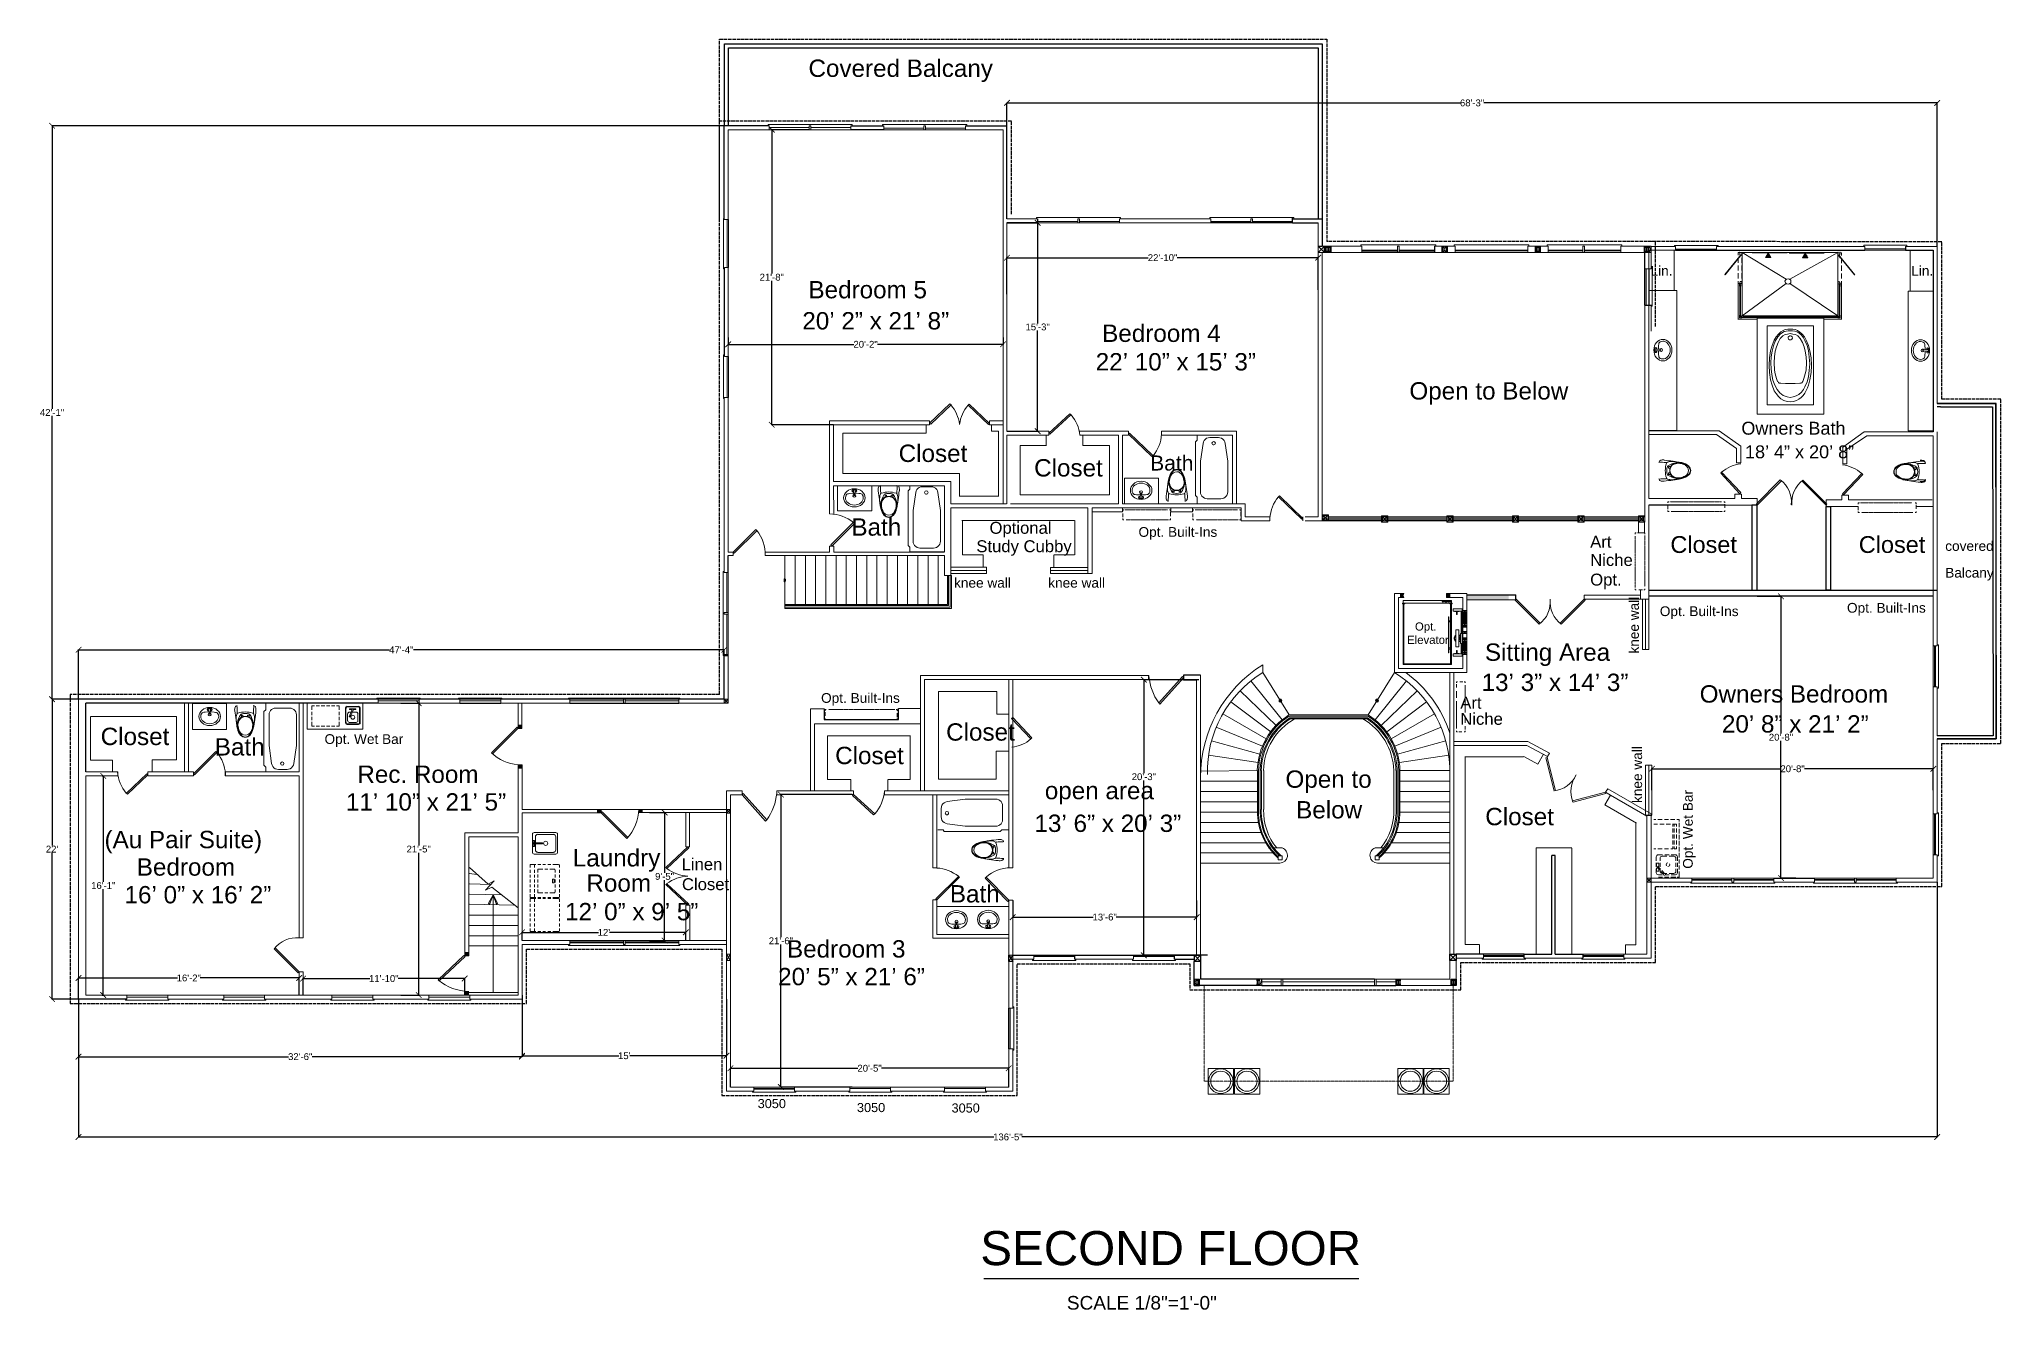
# Model space of a CAD drawing. Header units: inches. Extents: x 38 to 8673, y 1 to 7200.
# Drawn here: x 6629 to 8357, y 2943 to 4062 of the extents above; entities that cross this region are included whole.
import ezdxf

# ---------------------------------------------------------------- set-up
doc = ezdxf.new("R2010")
doc.units = ezdxf.units.IN
doc.header["$MEASUREMENT"] = 0
doc.linetypes.add('ACAD_ISO02W100', pattern=[15, 12, -3])
doc.linetypes.add('ACAD_ISO08W100', pattern=[36, 24, -3, 6, -3])
doc.layers.add('PDF_Layer 2', color=7, linetype='Continuous', true_color=0x221f1f)
doc.styles.add('PDF Arial', font='arial.ttf')
doc.styles.get("Standard").update_dxf_attribs({"font": 'arial.ttf'})
doc.dimstyles.get("Standard").update_dxf_attribs({"dimtxt": 6, "dimasz": 5, "dimexe": 0.18, "dimexo": 0.0625, "dimgap": 0.09, "dimtad": 0, "dimtih": 1, "dimtoh": 1, "dimdec": 0, "dimzin": 0, "dimdsep": 46, "dimlunit": 4, "dimtxsty": 'Standard', "dimblk": 'ARCHTICK', "dimcen": 0.09, "dimclrd": 3, "dimclre": 3, "dimclrt": 1, "dimadec": 0, "dimazin": 0, "dimtfac": 1, "dimtdec": 0, "dimtofl": 0, "dimtmove": 0, "dimatfit": 3, "dimfxl": 100, "dimtolj": 1, "dimtzin": 0, "dimarcsym": 0})

msp = doc.modelspace()

# ---------------------------------------------------------------- texts
at = {"layer": 'PDF_Layer 2', "color": 18, "lineweight": 0, "true_color": 0x000000, "attachment_point": 7, "style": 'PDF Arial'}
for s, insert, char_height in [('Covered Balcany', (7306.7, 4024.2), 15.271), ('Lin.', (8048.1, 3853.8), 8.59), ('Lin.', (8277.7, 3853.8), 8.59), ('Bedroom 5', (7306.7, 3833.6), 15.27), ('20’ 2” x 21’ 8”', (7301.3, 3806.2), 15.271), ('Bedroom 4', (7565.3, 3795.2), 15.27), ('22’ 10” x 15’ 3”', (7559.6, 3770.1), 15.271), ('Open to Below', (7835.8, 3740.1), 15.271), ('Owners Bath', (8128.1, 3713.6), 11.356), ('Closet', (7386.1, 3689.5), 15.27), ('Bath', (7607.6, 3682), 13.23), ('18’ 4” x 20’ 8”', (8131.3, 3692.8), 11.356), ('Closet', (7505.4, 3676.7), 15.27), ('Bath', (7344.5, 3624.6), 15.27), ('Optional', (7466.1, 3623.3), 10.5), ('Opt. Built-Ins', (7597.3, 3621.2), 8.59), ('Study Cubby', (7454.5, 3607.1), 10.499), ('Art', (7995, 3614.1), 10.5), ('Closet', (8065.6, 3609.4), 14.79), ('Closet', (8231.5, 3609.4), 14.79), ('covered', (8307.6, 3611.3), 8.59), ('Niche', (7995, 3598), 10.5), ('Balcany', (8307.6, 3585.3), 8.59), ('knee wall', (7434.9, 3578.9), 8.59), ('knee wall', (7517.8, 3578.9), 8.59), ('Opt.', (7995, 3577.7), 10.5), ('Opt. Built-Ins', (8056.3, 3551.4), 8.59), ('Opt. Built-Ins', (8221.1, 3554.4), 8.59), ('Opt.', (7840.7, 3539.1), 7.16), ('Elevator', (7833.8, 3529.4), 7.16), ('Sitting Area', (7902.3, 3510), 15.271), ('13’ 3” x 14’ 3”', (7899.4, 3487.8), 15.271), ('Owners Bedroom', (8091.4, 3477.6), 15.271), ('Opt. Built-Ins', (7317.8, 3475), 8.59), ('Art', (7880.6, 3472.3), 10.5), ('Closet', (6683.5, 3440.2), 15.27), ('Closet', (7427.9, 3444.1), 15.27), ('Niche', (7880.6, 3458.1), 10.5), ('20’ 8” x 21’ 2”', (8111, 3451.2), 15.271), ('Bath', (6784, 3431), 15.27), ('Opt. Wet Bar', (6880.6, 3438.8), 8.59), ('Closet', (7330.2, 3423.4), 15.27), ('Rec. Room', (6909.5, 3406.9), 15.27), ('open area', (7514.8, 3388.1), 15.27), ('Open to', (7726.7, 3398.2), 15.27), ('11’ 10” x 21’ 5”', (6899.4, 3382.5), 15.271), ('Below', (7736.1, 3375.6), 15.27), ('Closet', (7902.6, 3369.6), 15.27), ('13’ 6” x 20’ 3”', (7505.7, 3363.7), 15.271), ('(Au Pair Suite)', (6686.9, 3345), 15.271), ('Bedroom', (6715.3, 3325.2), 15.27), ('Laundry', (7099.2, 3328.9), 15.27), ('Linen', (7195, 3330.1), 10.5), ('16’ 0” x 16’ 2”', (6704.5, 3300.8), 15.271), ('Room', (7111.2, 3311.1), 15.27), ('Closet', (7195.3, 3312.5), 10.5), ('Bath', (7431.2, 3301.6), 15.27), ('12’ 0” x 9’ 5”', (7092.4, 3285.9), 15.271), ('Bedroom 3', (7287.8, 3253.1), 15.27), ('20’ 5” x 21’ 6”', (7280, 3228.7), 15.271), ('3050', (7262, 3120.6), 8), ('3050', (7349.4, 3117.1), 8), ('3050', (7432.7, 3116.7), 8), ('SECOND FLOOR', (7458, 2982), 30), ('\\A1;SCALE 1/8"=1\'-0"', (7534.2, 2943.1), 12)]:
    msp.add_mtext(s, dxfattribs=dict(at, insert=insert, char_height=char_height))
at = {"layer": 'PDF_Layer 2', "color": 18, "lineweight": 0, "true_color": 0x000000, "char_height": 8.59, "attachment_point": 7, "rotation": 90, "style": 'PDF Arial'}
for s, insert in [('knee wall', (8038, 3521)), ('knee wall', (8040.8, 3389.4)), ('Opt. Wet Bar', (8087.9, 3331.5))]:
    msp.add_mtext(s, dxfattribs=dict(at, insert=insert))

# ---------------------------------------------------------------- blocks, each defined once
blk = doc.blocks.new('_ArchTick')
at = {"color": 0, "linetype": 'ByBlock', "const_width": 0.15}
blk.add_lwpolyline([(-0.5, -0.5), (0.5, 0.5)], dxfattribs=at)
blk = doc.blocks.new('*D54')
at = {"layer": 'Defpoints', "color": 0, "transparency": 16777216}
for p in [(6858.2, 3235.3), (6664, 3216.8), (6858.2, 3220.3)]:
    blk.add_point(p, dxfattribs=at)
at = {"layer": 'PDF_Layer 2', "color": 3, "lineweight": -2, "transparency": 16777216}
for p, q in [((6664, 3216.9), (6664, 3235.5)), ((6664, 3235.3), (6751, 3235.3)), ((6858.2, 3235.3), (6771.2, 3235.3)), ((6858.2, 3220.3), (6858.2, 3235.5))]:
    blk.add_line(p, q, dxfattribs=at)
at = {"layer": 'PDF_Layer 2', "color": 3, "lineweight": -2, "transparency": 16777216, "xscale": 5, "yscale": 5, "zscale": 5, "rotation": 180}
blk.add_blockref('_ArchTick', (6664, 3235.3), dxfattribs=at)
at = {"layer": 'PDF_Layer 2', "color": 3, "lineweight": -2, "transparency": 16777216, "xscale": 5, "yscale": 5, "zscale": 5}
blk.add_blockref('_ArchTick', (6858.2, 3235.3), dxfattribs=at)
at = {"layer": 'PDF_Layer 2', "color": 1, "transparency": 16777216, "insert": (6761.1, 3235.3), "char_height": 6, "attachment_point": 5}
blk.add_mtext('\\A1;16\'-2"', dxfattribs=at)
blk = doc.blocks.new('*D55')
at = {"layer": 'Defpoints', "color": 0, "transparency": 16777216}
for p in [(6684.6, 3413.2), (6685.8, 3413.2), (6684.6, 3220.3)]:
    blk.add_point(p, dxfattribs=at)
at = {"layer": 'PDF_Layer 2', "color": 3, "lineweight": -2, "transparency": 16777216}
for p, q in [((6684.7, 3413.2), (6686, 3413.2)), ((6685.8, 3413.2), (6685.8, 3319.9)), ((6685.8, 3220.3), (6685.8, 3313.6)), ((6684.7, 3220.3), (6686, 3220.3))]:
    blk.add_line(p, q, dxfattribs=at)
at = {"layer": 'PDF_Layer 2', "color": 3, "lineweight": -2, "transparency": 16777216, "xscale": 5, "yscale": 5, "zscale": 5}
for p, rotation in [((6685.8, 3413.2), 90), ((6685.8, 3220.3), 270)]:
    blk.add_blockref('_ArchTick', p, dxfattribs=dict(at, rotation=rotation))
at = {"layer": 'PDF_Layer 2', "color": 1, "transparency": 16777216, "insert": (6685.8, 3316.7), "char_height": 6, "attachment_point": 5}
blk.add_mtext('\\A1;16\'-1"', dxfattribs=at)
blk = doc.blocks.new('*D56')
at = {"layer": 'Defpoints', "color": 0, "transparency": 16777216}
for p in [(6947.8, 3477.3), (6963.5, 3477.3), (6947.8, 3220.3)]:
    blk.add_point(p, dxfattribs=at)
at = {"layer": 'PDF_Layer 2', "color": 3, "lineweight": -2, "transparency": 16777216}
for p, q in [((6947.9, 3477.3), (6963.7, 3477.3)), ((6963.5, 3477.3), (6963.5, 3351.9)), ((6963.5, 3220.3), (6963.5, 3345.6)), ((6947.9, 3220.3), (6963.7, 3220.3))]:
    blk.add_line(p, q, dxfattribs=at)
at = {"layer": 'PDF_Layer 2', "color": 3, "lineweight": -2, "transparency": 16777216, "xscale": 5, "yscale": 5, "zscale": 5}
for p, rotation in [((6963.5, 3477.3), 90), ((6963.5, 3220.3), 270)]:
    blk.add_blockref('_ArchTick', p, dxfattribs=dict(at, rotation=rotation))
at = {"layer": 'PDF_Layer 2', "color": 1, "transparency": 16777216, "insert": (6963.5, 3348.8), "char_height": 6, "attachment_point": 5}
blk.add_mtext('\\A1;21\'-5"', dxfattribs=at)
blk = doc.blocks.new('*D57')
at = {"layer": 'Defpoints', "color": 0, "transparency": 16777216}
for p in [(7602, 3498), (7650.5, 3498), (7658, 3255.3)]:
    blk.add_point(p, dxfattribs=at)
at = {"layer": 'PDF_Layer 2', "color": 3, "lineweight": -2, "transparency": 16777216}
for p, q in [((7650.4, 3498), (7601.8, 3498)), ((7602, 3498), (7602, 3415.6)), ((7602, 3255.3), (7602, 3409.3)), ((7657.9, 3255.3), (7601.8, 3255.3))]:
    blk.add_line(p, q, dxfattribs=at)
at = {"layer": 'PDF_Layer 2', "color": 3, "lineweight": -2, "transparency": 16777216, "xscale": 5, "yscale": 5, "zscale": 5}
for p, rotation in [((7602, 3498), 90), ((7602, 3255.3), 270)]:
    blk.add_blockref('_ArchTick', p, dxfattribs=dict(at, rotation=rotation))
at = {"layer": 'PDF_Layer 2', "color": 1, "transparency": 16777216, "insert": (7602, 3412.5), "char_height": 6, "attachment_point": 5}
blk.add_mtext('\\A1;20\'-3"', dxfattribs=at)
blk = doc.blocks.new('*D58')
at = {"layer": 'Defpoints', "color": 0, "transparency": 16777216}
for p in [(7236, 3799.5), (7478, 3799.5), (7478, 3793.3)]:
    blk.add_point(p, dxfattribs=at)
at = {"layer": 'PDF_Layer 2', "color": 3, "lineweight": -2, "transparency": 16777216}
for p, q in [((7236, 3799.4), (7236, 3793.1)), ((7236, 3793.3), (7346.5, 3793.3)), ((7478, 3793.3), (7367.4, 3793.3)), ((7478, 3799.4), (7478, 3793.1))]:
    blk.add_line(p, q, dxfattribs=at)
at = {"layer": 'PDF_Layer 2', "color": 3, "lineweight": -2, "transparency": 16777216, "xscale": 5, "yscale": 5, "zscale": 5, "rotation": 180}
blk.add_blockref('_ArchTick', (7236, 3793.3), dxfattribs=at)
at = {"layer": 'PDF_Layer 2', "color": 3, "lineweight": -2, "transparency": 16777216, "xscale": 5, "yscale": 5, "zscale": 5}
blk.add_blockref('_ArchTick', (7478, 3793.3), dxfattribs=at)
at = {"layer": 'PDF_Layer 2', "color": 1, "transparency": 16777216, "insert": (7357, 3793.3), "char_height": 6, "attachment_point": 5}
blk.add_mtext('\\A1;20\'-2"', dxfattribs=at)
blk = doc.blocks.new('*D59')
at = {"layer": 'Defpoints', "color": 0, "transparency": 16777216}
for p in [(7307.4, 3982.3), (7274.4, 3722.5), (7328.8, 3722.5)]:
    blk.add_point(p, dxfattribs=at)
at = {"layer": 'PDF_Layer 2', "color": 3, "lineweight": -2, "transparency": 16777216}
for p, q in [((7307.3, 3982.3), (7274.2, 3982.3)), ((7274.4, 3982.3), (7274.4, 3855.6)), ((7274.4, 3722.5), (7274.4, 3849.3)), ((7328.8, 3722.5), (7274.2, 3722.5))]:
    blk.add_line(p, q, dxfattribs=at)
at = {"layer": 'PDF_Layer 2', "color": 3, "lineweight": -2, "transparency": 16777216, "xscale": 5, "yscale": 5, "zscale": 5}
for p, rotation in [((7274.4, 3982.3), 90), ((7274.4, 3722.5), 270)]:
    blk.add_blockref('_ArchTick', p, dxfattribs=dict(at, rotation=rotation))
at = {"layer": 'PDF_Layer 2', "color": 1, "transparency": 16777216, "insert": (7274.4, 3852.4), "char_height": 6, "attachment_point": 5}
blk.add_mtext('\\A1;21\'-8"', dxfattribs=at)
blk = doc.blocks.new('*D60')
at = {"layer": 'Defpoints', "color": 0, "transparency": 16777216}
for p in [(7481.5, 3900.3), (7508.5, 3900.3), (7481.5, 3716.8)]:
    blk.add_point(p, dxfattribs=at)
at = {"layer": 'PDF_Layer 2', "color": 3, "lineweight": -2, "transparency": 16777216}
for p, q in [((7481.5, 3900.3), (7508.7, 3900.3)), ((7508.5, 3900.3), (7508.5, 3811.7)), ((7508.5, 3716.8), (7508.5, 3805.4)), ((7481.5, 3716.8), (7508.7, 3716.8))]:
    blk.add_line(p, q, dxfattribs=at)
at = {"layer": 'PDF_Layer 2', "color": 3, "lineweight": -2, "transparency": 16777216, "xscale": 5, "yscale": 5, "zscale": 5}
for p, rotation in [((7508.5, 3900.3), 90), ((7508.5, 3716.8), 270)]:
    blk.add_blockref('_ArchTick', p, dxfattribs=dict(at, rotation=rotation))
at = {"layer": 'PDF_Layer 2', "color": 1, "transparency": 16777216, "insert": (7508.5, 3808.6), "char_height": 6, "attachment_point": 5}
blk.add_mtext('\\A1;15\'-3"', dxfattribs=at)
blk = doc.blocks.new('*D61')
at = {"layer": 'Defpoints', "color": 0, "transparency": 16777216}
for p in [(7481.5, 3869.6), (7481.5, 3837.4), (7755.5, 3841.2)]:
    blk.add_point(p, dxfattribs=at)
at = {"layer": 'PDF_Layer 2', "color": 3, "lineweight": -2, "transparency": 16777216}
for p, q in [((7481.5, 3837.5), (7481.5, 3869.8)), ((7481.5, 3869.6), (7605.7, 3869.6)), ((7755.5, 3869.6), (7631.3, 3869.6)), ((7755.5, 3841.3), (7755.5, 3869.8))]:
    blk.add_line(p, q, dxfattribs=at)
at = {"layer": 'PDF_Layer 2', "color": 3, "lineweight": -2, "transparency": 16777216, "xscale": 5, "yscale": 5, "zscale": 5, "rotation": 180}
blk.add_blockref('_ArchTick', (7481.5, 3869.6), dxfattribs=at)
at = {"layer": 'PDF_Layer 2', "color": 3, "lineweight": -2, "transparency": 16777216, "xscale": 5, "yscale": 5, "zscale": 5}
blk.add_blockref('_ArchTick', (7755.5, 3869.6), dxfattribs=at)
at = {"layer": 'PDF_Layer 2', "color": 1, "transparency": 16777216, "insert": (7618.5, 3869.6), "char_height": 6, "attachment_point": 5}
blk.add_mtext('\\A1;22\'-10"', dxfattribs=at)
blk = doc.blocks.new('*D62')
at = {"layer": 'Defpoints', "color": 0, "transparency": 16777216}
for p in [(7004, 3234.8), (6861.7, 3220.3), (7004, 3220.3)]:
    blk.add_point(p, dxfattribs=at)
at = {"layer": 'PDF_Layer 2', "color": 3, "lineweight": -2, "transparency": 16777216}
for p, q in [((6861.7, 3220.3), (6861.7, 3235)), ((6861.7, 3234.8), (6920.4, 3234.8)), ((7004, 3234.8), (6945.3, 3234.8)), ((7004, 3220.3), (7004, 3235))]:
    blk.add_line(p, q, dxfattribs=at)
at = {"layer": 'PDF_Layer 2', "color": 3, "lineweight": -2, "transparency": 16777216, "xscale": 5, "yscale": 5, "zscale": 5, "rotation": 180}
blk.add_blockref('_ArchTick', (6861.7, 3234.8), dxfattribs=at)
at = {"layer": 'PDF_Layer 2', "color": 3, "lineweight": -2, "transparency": 16777216, "xscale": 5, "yscale": 5, "zscale": 5}
blk.add_blockref('_ArchTick', (7004, 3234.8), dxfattribs=at)
at = {"layer": 'PDF_Layer 2', "color": 1, "transparency": 16777216, "insert": (6932.8, 3234.8), "char_height": 6, "attachment_point": 5}
blk.add_mtext('\\A1;11\'-10"', dxfattribs=at)
blk = doc.blocks.new('*D63')
at = {"layer": 'Defpoints', "color": 0, "transparency": 16777216}
for p in [(7166.6, 3381.1), (7166.6, 3268.3), (7180, 3268.3)]:
    blk.add_point(p, dxfattribs=at)
at = {"layer": 'PDF_Layer 2', "color": 3, "lineweight": -2, "transparency": 16777216}
for p, q in [((7166.7, 3381.1), (7180.2, 3381.1)), ((7180, 3381.1), (7180, 3327.8)), ((7180, 3268.3), (7180, 3321.5)), ((7166.7, 3268.3), (7180.2, 3268.3))]:
    blk.add_line(p, q, dxfattribs=at)
at = {"layer": 'PDF_Layer 2', "color": 3, "lineweight": -2, "transparency": 16777216, "xscale": 5, "yscale": 5, "zscale": 5}
for p, rotation in [((7180, 3381.1), 90), ((7180, 3268.3), 270)]:
    blk.add_blockref('_ArchTick', p, dxfattribs=dict(at, rotation=rotation))
at = {"layer": 'PDF_Layer 2', "color": 1, "transparency": 16777216, "insert": (7180, 3324.7), "char_height": 6, "attachment_point": 5}
blk.add_mtext('\\A1;9\'-5"', dxfattribs=at)
blk = doc.blocks.new('*D64')
at = {"layer": 'Defpoints', "color": 0, "transparency": 16777216}
for p in [(7054.5, 3275.5), (7054.5, 3268.3), (7198.8, 3268.3)]:
    blk.add_point(p, dxfattribs=at)
at = {"layer": 'PDF_Layer 2', "color": 3, "lineweight": -2, "transparency": 16777216}
for p, q in [((7054.5, 3268.3), (7054.5, 3275.7)), ((7054.5, 3275.5), (7121.7, 3275.5)), ((7198.8, 3275.5), (7131.5, 3275.5)), ((7198.8, 3268.3), (7198.8, 3275.7))]:
    blk.add_line(p, q, dxfattribs=at)
at = {"layer": 'PDF_Layer 2', "color": 3, "lineweight": -2, "transparency": 16777216, "xscale": 5, "yscale": 5, "zscale": 5, "rotation": 180}
blk.add_blockref('_ArchTick', (7054.5, 3275.5), dxfattribs=at)
at = {"layer": 'PDF_Layer 2', "color": 3, "lineweight": -2, "transparency": 16777216, "xscale": 5, "yscale": 5, "zscale": 5}
blk.add_blockref('_ArchTick', (7198.8, 3275.5), dxfattribs=at)
at = {"layer": 'PDF_Layer 2', "color": 1, "transparency": 16777216, "insert": (7126.6, 3275.5), "char_height": 6, "attachment_point": 5}
blk.add_mtext("\\A1;12'", dxfattribs=at)
blk = doc.blocks.new('*D65')
at = {"layer": 'Defpoints', "color": 0, "transparency": 16777216}
for p in [(7483, 3155.8), (7238, 3139.3), (7483, 3139.3)]:
    blk.add_point(p, dxfattribs=at)
at = {"layer": 'PDF_Layer 2', "color": 3, "lineweight": -2, "transparency": 16777216}
for p, q in [((7238, 3139.3), (7238, 3156)), ((7238, 3155.8), (7350.1, 3155.8)), ((7483, 3155.8), (7371, 3155.8)), ((7483, 3139.3), (7483, 3156))]:
    blk.add_line(p, q, dxfattribs=at)
at = {"layer": 'PDF_Layer 2', "color": 3, "lineweight": -2, "transparency": 16777216, "xscale": 5, "yscale": 5, "zscale": 5, "rotation": 180}
blk.add_blockref('_ArchTick', (7238, 3155.8), dxfattribs=at)
at = {"layer": 'PDF_Layer 2', "color": 3, "lineweight": -2, "transparency": 16777216, "xscale": 5, "yscale": 5, "zscale": 5}
blk.add_blockref('_ArchTick', (7483, 3155.8), dxfattribs=at)
at = {"layer": 'PDF_Layer 2', "color": 1, "transparency": 16777216, "insert": (7360.5, 3155.8), "char_height": 6, "attachment_point": 5}
blk.add_mtext('\\A1;20\'-5"', dxfattribs=at)
blk = doc.blocks.new('*D66')
at = {"layer": 'Defpoints', "color": 0, "transparency": 16777216}
for p in [(7345.2, 3396.8), (7282.4, 3139.3), (7345.2, 3139.3)]:
    blk.add_point(p, dxfattribs=at)
at = {"layer": 'PDF_Layer 2', "color": 3, "lineweight": -2, "transparency": 16777216}
for p, q in [((7345.1, 3396.8), (7282.2, 3396.8)), ((7282.4, 3396.8), (7282.4, 3271.2)), ((7282.4, 3139.3), (7282.4, 3264.9)), ((7345.1, 3139.3), (7282.2, 3139.3))]:
    blk.add_line(p, q, dxfattribs=at)
at = {"layer": 'PDF_Layer 2', "color": 3, "lineweight": -2, "transparency": 16777216, "xscale": 5, "yscale": 5, "zscale": 5}
for p, rotation in [((7282.4, 3396.8), 90), ((7282.4, 3139.3), 270)]:
    blk.add_blockref('_ArchTick', p, dxfattribs=dict(at, rotation=rotation))
at = {"layer": 'PDF_Layer 2', "color": 1, "transparency": 16777216, "insert": (7282.4, 3268), "char_height": 6, "attachment_point": 5}
blk.add_mtext('\\A1;21\'-6"', dxfattribs=at)
blk = doc.blocks.new('*D67')
at = {"layer": 'Defpoints', "color": 0, "transparency": 16777216}
for p in [(7486.5, 3303.7), (7648.5, 3303.7), (7648.5, 3288.9)]:
    blk.add_point(p, dxfattribs=at)
at = {"layer": 'PDF_Layer 2', "color": 3, "lineweight": -2, "transparency": 16777216}
for p, q in [((7486.5, 3303.6), (7486.5, 3288.7)), ((7648.5, 3303.6), (7648.5, 3288.7)), ((7486.5, 3288.9), (7557.4, 3288.9)), ((7648.5, 3288.9), (7577.6, 3288.9))]:
    blk.add_line(p, q, dxfattribs=at)
at = {"layer": 'PDF_Layer 2', "color": 3, "lineweight": -2, "transparency": 16777216, "xscale": 5, "yscale": 5, "zscale": 5, "rotation": 180}
blk.add_blockref('_ArchTick', (7486.5, 3288.9), dxfattribs=at)
at = {"layer": 'PDF_Layer 2', "color": 3, "lineweight": -2, "transparency": 16777216, "xscale": 5, "yscale": 5, "zscale": 5}
blk.add_blockref('_ArchTick', (7648.5, 3288.9), dxfattribs=at)
at = {"layer": 'PDF_Layer 2', "color": 1, "transparency": 16777216, "insert": (7567.5, 3288.9), "char_height": 6, "attachment_point": 5}
blk.add_mtext('\\A1;13\'-6"', dxfattribs=at)
blk = doc.blocks.new('*D68')
at = {"layer": 'Defpoints', "color": 0, "transparency": 16777216}
for p in [(8297.1, 3419.5), (8049.3, 3400.7), (8297.1, 3400.7)]:
    blk.add_point(p, dxfattribs=at)
at = {"layer": 'PDF_Layer 2', "color": 3, "lineweight": -2, "transparency": 16777216}
for p, q in [((8049.3, 3400.8), (8049.3, 3419.7)), ((8049.3, 3419.5), (8162.7, 3419.5)), ((8297.1, 3419.5), (8183.6, 3419.5)), ((8297.1, 3400.8), (8297.1, 3419.7))]:
    blk.add_line(p, q, dxfattribs=at)
at = {"layer": 'PDF_Layer 2', "color": 3, "lineweight": -2, "transparency": 16777216, "xscale": 5, "yscale": 5, "zscale": 5, "rotation": 180}
blk.add_blockref('_ArchTick', (8049.3, 3419.5), dxfattribs=at)
at = {"layer": 'PDF_Layer 2', "color": 3, "lineweight": -2, "transparency": 16777216, "xscale": 5, "yscale": 5, "zscale": 5}
blk.add_blockref('_ArchTick', (8297.1, 3419.5), dxfattribs=at)
at = {"layer": 'PDF_Layer 2', "color": 1, "transparency": 16777216, "insert": (8173.2, 3419.5), "char_height": 6, "attachment_point": 5}
blk.add_mtext('\\A1;20\'-8"', dxfattribs=at)
blk = doc.blocks.new('*D69')
at = {"layer": 'Defpoints', "color": 0, "transparency": 16777216}
for p in [(8142, 3571.4), (8163, 3571.4), (8176.1, 3323.3)]:
    blk.add_point(p, dxfattribs=at)
at = {"layer": 'PDF_Layer 2', "color": 3, "lineweight": -2, "transparency": 16777216}
for p, q in [((8142, 3571.4), (8163.2, 3571.4)), ((8163, 3571.4), (8163, 3450.5)), ((8163, 3323.3), (8163, 3444.2)), ((8176, 3323.3), (8162.9, 3323.3))]:
    blk.add_line(p, q, dxfattribs=at)
at = {"layer": 'PDF_Layer 2', "color": 3, "lineweight": -2, "transparency": 16777216, "xscale": 5, "yscale": 5, "zscale": 5}
for p, rotation in [((8163, 3571.4), 90), ((8163, 3323.3), 270)]:
    blk.add_blockref('_ArchTick', p, dxfattribs=dict(at, rotation=rotation))
at = {"layer": 'PDF_Layer 2', "color": 1, "transparency": 16777216, "insert": (8163, 3447.3), "char_height": 6, "attachment_point": 5}
blk.add_mtext('\\A1;20\'-8"', dxfattribs=at)
blk = doc.blocks.new('*D70')
at = {"layer": 'Defpoints', "color": 0, "transparency": 16777216}
for p in [(6664, 3216.8), (7054.5, 3220.3), (7054.5, 3166)]:
    blk.add_point(p, dxfattribs=at)
at = {"layer": 'PDF_Layer 2', "color": 3, "lineweight": -2, "transparency": 16777216}
for p, q in [((6664, 3216.7), (6664, 3165.8)), ((7054.5, 3220.2), (7054.5, 3165.8)), ((6664, 3166), (6848.8, 3166)), ((7054.5, 3166), (6869.6, 3166))]:
    blk.add_line(p, q, dxfattribs=at)
at = {"layer": 'PDF_Layer 2', "color": 3, "lineweight": -2, "transparency": 16777216, "xscale": 5, "yscale": 5, "zscale": 5, "rotation": 180}
blk.add_blockref('_ArchTick', (6664, 3166), dxfattribs=at)
at = {"layer": 'PDF_Layer 2', "color": 3, "lineweight": -2, "transparency": 16777216, "xscale": 5, "yscale": 5, "zscale": 5}
blk.add_blockref('_ArchTick', (7054.5, 3166), dxfattribs=at)
at = {"layer": 'PDF_Layer 2', "color": 1, "transparency": 16777216, "insert": (6859.2, 3166), "char_height": 6, "attachment_point": 5}
blk.add_mtext('\\A1;32\'-6"', dxfattribs=at)
blk = doc.blocks.new('*D71')
at = {"layer": 'Defpoints', "color": 0, "transparency": 16777216}
for p in [(7054.5, 3216.8), (7234.5, 3216.8), (7234.5, 3166.8)]:
    blk.add_point(p, dxfattribs=at)
at = {"layer": 'PDF_Layer 2', "color": 3, "lineweight": -2, "transparency": 16777216}
for p, q in [((7054.5, 3216.7), (7054.5, 3166.7)), ((7234.5, 3216.7), (7234.5, 3166.7)), ((7054.5, 3166.8), (7139.6, 3166.8)), ((7234.5, 3166.8), (7149.4, 3166.8))]:
    blk.add_line(p, q, dxfattribs=at)
at = {"layer": 'PDF_Layer 2', "color": 3, "lineweight": -2, "transparency": 16777216, "xscale": 5, "yscale": 5, "zscale": 5, "rotation": 180}
blk.add_blockref('_ArchTick', (7054.5, 3166.8), dxfattribs=at)
at = {"layer": 'PDF_Layer 2', "color": 3, "lineweight": -2, "transparency": 16777216, "xscale": 5, "yscale": 5, "zscale": 5}
blk.add_blockref('_ArchTick', (7234.5, 3166.8), dxfattribs=at)
at = {"layer": 'PDF_Layer 2', "color": 1, "transparency": 16777216, "insert": (7144.5, 3166.8), "char_height": 6, "attachment_point": 5}
blk.add_mtext("\\A1;15'", dxfattribs=at)
blk = doc.blocks.new('*D72')
at = {"layer": 'Defpoints', "color": 0, "transparency": 16777216}
for p in [(8300.5, 3319.8), (6664, 3216.8), (8300.5, 3095.3)]:
    blk.add_point(p, dxfattribs=at)
at = {"layer": 'PDF_Layer 2', "color": 3, "lineweight": -2, "transparency": 16777216}
for p, q in [((8300.5, 3319.7), (8300.5, 3095.1)), ((6664, 3216.7), (6664, 3095.1)), ((6664, 3095.3), (7469.8, 3095.3)), ((8300.5, 3095.3), (7494.7, 3095.3))]:
    blk.add_line(p, q, dxfattribs=at)
at = {"layer": 'PDF_Layer 2', "color": 3, "lineweight": -2, "transparency": 16777216, "xscale": 5, "yscale": 5, "zscale": 5, "rotation": 180}
blk.add_blockref('_ArchTick', (6664, 3095.3), dxfattribs=at)
at = {"layer": 'PDF_Layer 2', "color": 3, "lineweight": -2, "transparency": 16777216, "xscale": 5, "yscale": 5, "zscale": 5}
blk.add_blockref('_ArchTick', (8300.5, 3095.3), dxfattribs=at)
at = {"layer": 'PDF_Layer 2', "color": 1, "transparency": 16777216, "insert": (7482.3, 3095.3), "char_height": 6, "attachment_point": 5}
blk.add_mtext('\\A1;136\'-5"', dxfattribs=at)
blk = doc.blocks.new('*D73')
at = {"layer": 'Defpoints', "color": 0, "transparency": 16777216}
for p in [(6640.7, 3480.8), (6664, 3480.8), (6664, 3216.8)]:
    blk.add_point(p, dxfattribs=at)
at = {"layer": 'PDF_Layer 2', "color": 3, "lineweight": -2, "transparency": 16777216}
for p, q in [((6664, 3480.8), (6640.5, 3480.8)), ((6640.7, 3480.8), (6640.7, 3351.9)), ((6640.7, 3216.8), (6640.7, 3345.7)), ((6663.9, 3216.8), (6640.5, 3216.8))]:
    blk.add_line(p, q, dxfattribs=at)
at = {"layer": 'PDF_Layer 2', "color": 3, "lineweight": -2, "transparency": 16777216, "xscale": 5, "yscale": 5, "zscale": 5}
for p, rotation in [((6640.7, 3480.8), 90), ((6640.7, 3216.8), 270)]:
    blk.add_blockref('_ArchTick', p, dxfattribs=dict(at, rotation=rotation))
at = {"layer": 'PDF_Layer 2', "color": 1, "transparency": 16777216, "insert": (6640.7, 3348.8), "char_height": 6, "attachment_point": 5}
blk.add_mtext("\\A1;22'", dxfattribs=at)
blk = doc.blocks.new('*D74')
at = {"layer": 'Defpoints', "color": 0, "transparency": 16777216}
for p in [(6640.7, 3985.8), (7232.7, 3985.8), (7232.5, 3480.8)]:
    blk.add_point(p, dxfattribs=at)
at = {"layer": 'PDF_Layer 2', "color": 3, "lineweight": -2, "transparency": 16777216}
for p, q in [((7232.6, 3985.8), (6640.5, 3985.8)), ((6640.7, 3985.8), (6640.7, 3736.4)), ((6640.7, 3480.8), (6640.7, 3730.2)), ((7232.4, 3480.8), (6640.5, 3480.8))]:
    blk.add_line(p, q, dxfattribs=at)
at = {"layer": 'PDF_Layer 2', "color": 3, "lineweight": -2, "transparency": 16777216, "xscale": 5, "yscale": 5, "zscale": 5}
for p, rotation in [((6640.7, 3985.8), 90), ((6640.7, 3480.8), 270)]:
    blk.add_blockref('_ArchTick', p, dxfattribs=dict(at, rotation=rotation))
at = {"layer": 'PDF_Layer 2', "color": 1, "transparency": 16777216, "insert": (6640.7, 3733.3), "char_height": 6, "attachment_point": 5}
blk.add_mtext('\\A1;42\'-1"', dxfattribs=at)
blk = doc.blocks.new('*D75')
at = {"layer": 'Defpoints', "color": 0, "transparency": 16777216}
for p in [(7232.5, 3524.3), (6664, 3480.8), (7232.5, 3480.4)]:
    blk.add_point(p, dxfattribs=at)
at = {"layer": 'PDF_Layer 2', "color": 3, "lineweight": -2, "transparency": 16777216}
for p, q in [((6664, 3480.9), (6664, 3524.5)), ((6664, 3524.3), (6937.7, 3524.3)), ((7232.5, 3524.3), (6958.8, 3524.3)), ((7232.5, 3480.4), (7232.5, 3524.5))]:
    blk.add_line(p, q, dxfattribs=at)
at = {"layer": 'PDF_Layer 2', "color": 3, "lineweight": -2, "transparency": 16777216, "xscale": 5, "yscale": 5, "zscale": 5, "rotation": 180}
blk.add_blockref('_ArchTick', (6664, 3524.3), dxfattribs=at)
at = {"layer": 'PDF_Layer 2', "color": 3, "lineweight": -2, "transparency": 16777216, "xscale": 5, "yscale": 5, "zscale": 5}
blk.add_blockref('_ArchTick', (7232.5, 3524.3), dxfattribs=at)
at = {"layer": 'PDF_Layer 2', "color": 1, "transparency": 16777216, "insert": (6948.2, 3524.3), "char_height": 6, "attachment_point": 5}
blk.add_mtext('\\A1;47\'-4"', dxfattribs=at)
blk = doc.blocks.new('*D76')
at = {"layer": 'Defpoints', "color": 0, "transparency": 16777216}
for p in [(8300.5, 4005.9), (7481.5, 3903.8), (8300.5, 3879.5)]:
    blk.add_point(p, dxfattribs=at)
at = {"layer": 'PDF_Layer 2', "color": 3, "lineweight": -2, "transparency": 16777216}
for p, q in [((7481.5, 3903.9), (7481.5, 4006.1)), ((7481.5, 4005.9), (7880.6, 4005.9)), ((8300.5, 4005.9), (7901.4, 4005.9)), ((8300.5, 3879.6), (8300.5, 4006.1))]:
    blk.add_line(p, q, dxfattribs=at)
at = {"layer": 'PDF_Layer 2', "color": 3, "lineweight": -2, "transparency": 16777216, "xscale": 5, "yscale": 5, "zscale": 5, "rotation": 180}
blk.add_blockref('_ArchTick', (7481.5, 4005.9), dxfattribs=at)
at = {"layer": 'PDF_Layer 2', "color": 3, "lineweight": -2, "transparency": 16777216, "xscale": 5, "yscale": 5, "zscale": 5}
blk.add_blockref('_ArchTick', (8300.5, 4005.9), dxfattribs=at)
at = {"layer": 'PDF_Layer 2', "color": 1, "transparency": 16777216, "insert": (7891, 4005.9), "char_height": 6, "attachment_point": 5}
blk.add_mtext('\\A1;68\'-3"', dxfattribs=at)

# ---------------------------------------------------------------- dimensions: what is measured, and where the dimension line sits
at = {"layer": 'PDF_Layer 2', "color": 18, "true_color": 0x000000}
for base, p1, p2, picture, middle in [((8300.5, 4005.9), (7481.5, 3903.8), (8300.5, 3879.5), '*D76', (7891, 4005.9)), ((7478, 3793.3), (7236, 3799.5), (7478, 3799.5), '*D58', (7357, 3793.3)), ((7232.4737, 3524.2747), (6664.026, 3480.81), (7232.4737, 3480.3608), '*D75', (6948.2499, 3524.2747)), ((8297.1, 3419.5), (8049.3, 3400.7), (8297.1, 3400.7), '*D68', (8173.2, 3419.5)), ((8300.5112, 3095.2858), (6664.0034, 3216.8107), (8300.5112, 3319.81), '*D72', (7482.2573, 3095.2858)), ((7648.5, 3288.9), (7486.5, 3303.7), (7648.5, 3303.7), '*D67', (7567.5, 3288.9)), ((7054.5, 3275.5), (7198.8, 3268.3), (7054.5, 3268.3), '*D64', (7126.6, 3275.5)), ((6858.2, 3235.3), (6664, 3216.8), (6858.2, 3220.3), '*D54', (6761.1, 3235.3)), ((7004, 3234.8), (6861.7, 3220.3), (7004, 3220.3), '*D62', (6932.8, 3234.8)), ((7054.4713, 3166.0106), (6664.0034, 3216.8107), (7054.4713, 3220.25), '*D70', (6859.2373, 3166.0106)), ((7234.5, 3166.8), (7054.5, 3216.8), (7234.5, 3216.8), '*D71', (7144.5, 3166.8)), ((7483, 3155.8), (7238, 3139.3), (7483, 3139.3), '*D65', (7360.5, 3155.8))]:
    dim = msp.add_linear_dim(base=base, p1=p1, p2=p2, dimstyle='Standard', dxfattribs=at)
    dim.commit()
    dim.dimension.update_dxf_attribs({"geometry": picture, "text_midpoint": middle})
for base, p1, p2, picture, middle in [((6640.7, 3985.8), (7232.5, 3480.8), (7232.7, 3985.8), '*D74', (6640.7, 3733.3)), ((7274.4, 3722.5), (7307.4, 3982.3), (7328.8, 3722.5), '*D59', (7274.4, 3852.4)), ((7508.4713, 3900.29), (7481.4713, 3716.8227), (7481.4713, 3900.29), '*D60', (7508.4713, 3808.5563)), ((8163, 3571.4), (8176.1, 3323.2), (8142, 3571.4), '*D69', (8163, 3447.3)), ((6640.7, 3480.8), (6664, 3216.8), (6664, 3480.8), '*D73', (6640.7, 3348.8)), ((6963.5, 3477.3), (6947.8, 3220.3), (6947.8, 3477.3), '*D56', (6963.5, 3348.8)), ((6685.8, 3413.2), (6684.6, 3220.3), (6684.6, 3413.2), '*D55', (6685.8, 3316.7)), ((7282.4036, 3139.25), (7345.1947, 3396.7686), (7345.1947, 3139.25), '*D66', (7282.4036, 3268.0093)), ((7180, 3268.3), (7166.6, 3381), (7166.6, 3268.3), '*D63', (7180, 3324.7))]:
    dim = msp.add_linear_dim(base=base, p1=p1, p2=p2, angle=90, dimstyle='Standard', dxfattribs=at)
    dim.commit()
    dim.dimension.update_dxf_attribs({"geometry": picture, "text_midpoint": middle})
dim = msp.add_linear_dim(base=(7481.5, 3869.6), p1=(7755.5, 3841.2), p2=(7481.5, 3837.4), dimstyle='Standard', dxfattribs=at)
dim.commit()
dim.dimension.update_dxf_attribs({"geometry": '*D61', "text_midpoint": (7618.5, 3869.6), "dimtype": 160})
dim = msp.add_linear_dim(base=(7602, 3498), p1=(7658, 3255.3), p2=(7650.5, 3498), angle=90, dimstyle='Standard', dxfattribs=at)
dim.commit()
dim.dimension.update_dxf_attribs({"geometry": '*D57', "text_midpoint": (7602, 3412.5), "dimtype": 160})

# ---------------------------------------------------------------- linework, layer by layer
at = {"color": 18, "true_color": 0x000000}
for p, q in [((7232.7, 3985.8), (7232.7, 4057.8)), ((7232.7, 4057.8), (7759, 4057.8)), ((7236.2, 3985.8), (7236.2, 4054.3)), ((7236.2, 4054.3), (7755.5, 4054.3)), ((8297.1, 3876.1), (8297.1, 3716.2)), ((8352.5, 3741.1), (8300.5, 3741.1)), ((8303.3, 3738.3), (8300.5, 3738.3)), ((8352.5, 3445.8), (8352.5, 3741.1)), ((8113.8, 3651.6), (8046.5, 3651.6)), ((8046.5, 3576.8), (8300.5, 3576.8)), ((8297.1, 3571.4), (8046.5, 3571.4)), ((8303.3, 3448.6), (8300.5, 3448.6)), ((8300.5, 3445.8), (8352.5, 3445.8))]:
    msp.add_line(p, q, dxfattribs=at)
for points in [[(8300.5, 3741.1), (8352, 3741.1), (8352.5, 3445.8), (8300.5, 3445.8)], [(8303.3, 3738.3), (8349.2, 3738.3), (8349.7, 3448.6), (8303.3, 3448.6)]]:
    msp.add_lwpolyline(points, dxfattribs=at)
for points in [[(8142, 3651.6), (8137.4, 3651.6), (8137.4, 3576.8), (8142, 3576.8)], [(8202.8, 3650.6), (8206.5, 3650.6), (8206.5, 3576.8), (8202.8, 3576.8)]]:
    msp.add_lwpolyline(points, close=True, dxfattribs=at)
at = {"layer": 'PDF_Layer 2', "color": 18, "linetype": 'ACAD_ISO02W100', "ltscale": 0.25, "true_color": 0x000000}
for p, q in [((7228.5, 3989.8), (7228.5, 4062)), ((7228.5, 4062), (7763.2, 4062)), ((7763.2, 4062), (7763.2, 3883.8)), ((7228.5, 3484.8), (7228.5, 3989.8)), ((7485.5, 3989.8), (7228.7, 3989.8)), ((7485.5, 3907.8), (7485.5, 3989.8)), ((8052.6, 3883.8), (7763.2, 3883.8)), ((8304.5, 3883.6), (8052.6, 3883.8)), ((8052.6, 3809), (8052.6, 3883.8)), ((8304.5, 3745.1), (8304.5, 3883.6)), ((8356.5, 3745.1), (8304.5, 3745.1)), ((8356.5, 3441.8), (8356.5, 3745.1)), ((7228.5, 3484.8), (6656.5, 3484.8)), ((6656.5, 3484.8), (6656.5, 3212.8)), ((8304.5, 3315.8), (8304.5, 3441.8)), ((8304.5, 3441.8), (8356.5, 3441.8)), ((8052.6, 3248.8), (8052.6, 3315.8)), ((8052.6, 3315.8), (8304.5, 3315.8)), ((7058.5, 3212.8), (7058.5, 3260.8)), ((7058.5, 3260.8), (7230.5, 3260.8)), ((7230.5, 3260.8), (7230.5, 3131.7)), ((7490.5, 3131.7), (7490.5, 3247.8)), ((7490.5, 3247.8), (7642.5, 3247.8)), ((7642.5, 3247.8), (7642.5, 3224.8)), ((7881, 3224.8), (7881, 3248.8)), ((7881, 3248.8), (8052.6, 3248.8)), ((6656.5, 3212.8), (7058.5, 3212.8)), ((7642.5, 3224.8), (7881, 3224.8)), ((7230.5, 3131.7), (7490.5, 3131.7))]:
    msp.add_line(p, q, dxfattribs=at)
at = {"layer": 'PDF_Layer 2', "color": 18, "true_color": 0x000000}
for p, q in [((7755.5, 4054.3), (7755.5, 3903.8)), ((7759, 4057.8), (7759, 3879.8)), ((7228.5, 3903.2), (7228.5, 3985.8)), ((7232.6, 3903.2), (7232.6, 3985.8)), ((7272.1, 3985.8), (7232.7, 3985.8)), ((7344.1, 3985.8), (7373, 3985.8)), ((7373, 3982.3), (7344.1, 3982.3)), ((7445, 3985.8), (7481.4, 3985.8)), ((7508.4, 3903.8), (7508.4, 3900.3)), ((7733, 3900.3), (7733, 3904.9)), ((7733, 3903.8), (7759, 3903.8)), ((7508.5, 3900.3), (7481.5, 3900.3)), ((7733, 3900.3), (7661, 3900.3)), ((7733, 3900.3), (7755.5, 3900.3)), ((7755.5, 3879.8), (7759, 3879.8)), ((7761, 3874.3), (7761, 3879.8)), ((7767, 3874.3), (7767, 3879.8)), ((7858, 3874.3), (7794, 3874.3)), ((7858, 3879.8), (7858, 3874.3)), ((7864.8, 3874.3), (7864.8, 3879.8)), ((7869.3, 3874.3), (7869.3, 3879.8)), ((7946.8, 3874.3), (7946.8, 3879.8)), ((7951.3, 3874.3), (7951.3, 3879.8)), ((8043, 3859.8), (8043, 3874.3)), ((8070.2, 3876.1), (8106.3, 3876.1)), ((8106.3, 3876.1), (8236.7, 3876.1)), ((8272.7, 3879.5), (8272.7, 3876.1)), ((8272.7, 3876.1), (8297.1, 3876.1)), ((8297.1, 3876.1), (8297.1, 3876.1)), ((7232.7, 3782.5), (7232.7, 3861)), ((8043, 3827.8), (8043, 3859.8)), ((8043, 3827.8), (8049.5, 3827.8)), ((7236, 3592.3), (7236, 3607.4)), ((7886.3, 3572.6), (7929.4, 3572.6)), ((7886.3, 3568.4), (7929.4, 3568.5)), ((7929.4, 3568.5), (7929.4, 3572.6)), ((7606.5, 3498.3), (7606.5, 3501.7)), ((7652, 3501.9), (7637, 3501.9)), ((7637, 3501.9), (7637, 3498)), ((7637, 3498), (7648.5, 3498)), ((6927.8, 3477.3), (6670.5, 3477.3)), ((6670.5, 3416.7), (6670.5, 3477.2)), ((6999.8, 3477.3), (7035.8, 3477.3)), ((7096.5, 3477.3), (7192.5, 3477.3)), ((7232.5, 3480.8), (7236, 3477.3)), ((7320.4, 3472.3), (7320.4, 3462.8)), ((7385.9, 3462.8), (7385.9, 3472.5)), ((7320.4, 3462.8), (7385.9, 3462.8)), ((6793.2, 3416.9), (6793.2, 3413.4)), ((7238, 3380.3), (7234.5, 3383.8)), ((8043.7, 3378.7), (8049.3, 3378.7)), ((7964.3, 3343.1), (7961.3, 3343.1)), ((7961.3, 3256.2), (7961.3, 3343.1)), ((7964.3, 3256.2), (7964.3, 3343.1)), ((8048.6, 3319.8), (8045, 3323.2)), ((8156.6, 3323.2), (8192.5, 3323.2)), ((7483, 3249.8), (7483, 3255.3)), ((7483, 3255.3), (7486.5, 3249.8)), ((7486.5, 3255.3), (7646.5, 3255.3)), ((7504, 3251.8), (7505.1, 3251.8)), ((7505.1, 3255.3), (7541.1, 3255.3)), ((7541.1, 3251.8), (7541.1, 3255.3)), ((7541.1, 3251.8), (7542, 3251.8)), ((7628.9, 3251.8), (7628.9, 3255.3)), ((7628.9, 3251.8), (7646.5, 3251.8)), ((7646.4, 3228.8), (7646.4, 3249.8)), ((7652, 3249.8), (7652, 3234.3)), ((7901, 3256.2), (7877, 3256.2)), ((7937, 3256.2), (7901, 3256.2)), ((7937, 3252.8), (7937, 3256.2)), ((7937, 3256.2), (7961.3, 3256.2)), ((7964.3, 3256.2), (7988.6, 3256.2)), ((7988.6, 3256.2), (7988.6, 3252.8)), ((7805, 3234.2), (7652, 3234.3)), ((7872.6, 3234.2), (7872.6, 3228.8)), ((6706.5, 3216.8), (6664, 3216.8)), ((7646.4, 3228.8), (7650.9, 3228.8)), ((7705.8, 3228.8), (7646.4, 3228.8)), ((7705.8, 3228.8), (7823.8, 3228.8)), ((7483, 3172.8), (7483, 3208.8))]:
    msp.add_line(p, q, dxfattribs=at)
at = {"layer": 'PDF_Layer 2', "color": 18, "lineweight": 0, "true_color": 0x000000}
for p, q in [((7478, 3982.3), (7478, 3652.8)), ((8042.6, 3879.8), (8042.6, 3874.3)), ((8046.6, 3836.1), (8046.6, 3876.1)), ((8236.7, 3879.5), (8236.7, 3876.1)), ((7236, 3782.5), (7236, 3861)), ((8113.9, 3854.5), (8113.6, 3854.7)), ((8227.7, 3854.4), (8227.9, 3854.6)), ((8043, 3827.8), (8043, 3801.3)), ((7232.6, 3746.4), (7236.4, 3746.4)), ((7235.9, 3610.3), (7236, 3746.4)), ((7236.4, 3746.4), (7236.4, 3746.5)), ((7413.3, 3726), (7411.7, 3726)), ((7413.3, 3722.5), (7413.3, 3726)), ((7466.1, 3726), (7478, 3726)), ((7466.1, 3726), (7466.1, 3722.5)), ((7466.1, 3722.5), (7478, 3722.5)), ((7518.2, 3716.8), (7518.2, 3713.3)), ((7588.6, 3713.3), (7588.6, 3716.8)), ((7588.6, 3714.2), (7589.4, 3715.1)), ((7617.6, 3714.2), (7617.6, 3716.8)), ((8300.5, 3716.2), (8300.5, 3527.7)), ((8297.1, 3650.6), (8297.1, 3712.8)), ((7328.8, 3668.8), (7426.6, 3668.8)), ((7583.2, 3645.8), (7583.2, 3649.3)), ((7625.8, 3645.8), (7625.8, 3649.3)), ((7644.7, 3645.8), (7644.7, 3649.3)), ((7687.7, 3652.8), (7686.2, 3652.8)), ((7713, 3637.8), (7687.7, 3637.8)), ((7713, 3640.1), (7713, 3637.8)), ((7741.1, 3639.2), (7742, 3640)), ((7742, 3641.3), (7742, 3637.8)), ((7759, 3637.8), (7744, 3637.8)), ((8037.5, 3636.7), (8043, 3636.7)), ((8037.5, 3636.7), (8037.5, 3627.2)), ((8037.5, 3627.2), (8042.9, 3627.2)), ((8042.9, 3627.2), (8042.9, 3627.5)), ((8043, 3642.2), (8043, 3636.7)), ((7241.4, 3609.4), (7240.5, 3610.3)), ((7240.5, 3610.3), (7240.5, 3607.4)), ((7328.9, 3615.7), (7325.3, 3615.7)), ((7326.4, 3616.6), (7327.2, 3615.7)), ((7268.6, 3607.4), (7426.5, 3607.3)), ((7552.8, 3591.4), (7556.4, 3591.4)), ((8039.4, 3577.1), (8039.4, 3568.9)), ((7236, 3477.3), (7236, 3520.3)), ((7483, 3332.2), (7483, 3498.3)), ((7486.5, 3332.3), (7486.5, 3498.3)), ((7051, 3363.1), (7051, 3423.1)), ((7051.1, 3423.1), (7051, 3423.1)), ((7054.5, 3383.8), (7054.5, 3423.1)), ((7948.9, 3423.7), (7953.8, 3432.3)), ((6698.5, 3413.2), (6698.5, 3416.7)), ((6725, 3416.7), (6725, 3413.2)), ((6725, 3413.2), (6725.1, 3413.2)), ((6755.2, 3413.2), (6765.1, 3413.2)), ((6765.1, 3413.2), (6765.1, 3416.7)), ((6765.1, 3415), (6766, 3414.1)), ((6858.2, 3413.4), (6858.3, 3270.7)), ((7234.5, 3380.3), (7234.5, 3400.2)), ((7238, 3377.3), (7238, 3396.7)), ((7238, 3396.7), (7248.2, 3396.7)), ((7248.2, 3396.7), (7248.2, 3400.2)), ((7278.6, 3396.7), (7281.9, 3396.7)), ((7278.8, 3397.8), (7278.8, 3400.2)), ((7344, 3400.2), (7346.4, 3400.2)), ((7346.4, 3396.8), (7344, 3396.8)), ((7346.4, 3400.2), (7346.4, 3396.8)), ((7373.7, 3400), (7373.7, 3396.5)), ((7416.3, 3396.5), (7416.3, 3332.2)), ((7419.8, 3396.5), (7419.8, 3332.2)), ((8012.8, 3396.3), (8008.5, 3398.8)), ((7124.2, 3380.8), (7054.5, 3380.8)), ((7054.5, 3268.3), (7054.5, 3380.8)), ((7123.9, 3383.8), (7234.5, 3383.8)), ((7124.2, 3380.8), (7124.2, 3383.8)), ((7234.5, 3380.3), (7238, 3380.3)), ((7051, 3363.1), (7004.2, 3363.1)), ((7004.2, 3257.7), (7004.2, 3363.1)), ((7051, 3359.6), (7007.8, 3359.6)), ((7051, 3268.3), (7051, 3359.6)), ((7198.6, 3350.9), (7202, 3350.9)), ((8297.1, 3323.2), (8297.1, 3339)), ((7419.8, 3332.2), (7416.3, 3332.2)), ((7484.5, 3332.3), (7486.5, 3332.3)), ((8045, 3319.8), (8045, 3323.2)), ((8045, 3323.2), (8084.6, 3323.2)), ((8083.6, 3319.8), (8084.6, 3319.8)), ((8157.6, 3319.8), (8156.6, 3319.8)), ((8191.6, 3319.8), (8192.5, 3319.8)), ((8264.5, 3323.2), (8297.1, 3323.2)), ((8265.6, 3319.8), (8264.5, 3319.8)), ((7416.3, 3304.1), (7416.3, 3270.3)), ((7419.8, 3304.1), (7416.3, 3304.1)), ((7419.8, 3304.1), (7419.8, 3273.7)), ((7483, 3255.3), (7483, 3303.7)), ((7483, 3303.7), (7486.5, 3303.7)), ((7486.5, 3255.3), (7486.5, 3303.7)), ((6858.3, 3270.7), (6861.7, 3270.7)), ((7096.5, 3268.3), (7054.5, 3268.3)), ((7096.5, 3264.8), (7096.5, 3268.3)), ((7483, 3270.3), (7416.3, 3270.3)), ((7483, 3273.7), (7419.8, 3273.7)), ((7234.5, 3256.2), (7238, 3256.2)), ((7234.5, 3250.8), (7238, 3250.8)), ((7486.5, 3255.3), (7483, 3255.3)), ((7483, 3249.8), (7486.5, 3249.8)), ((7486.5, 3249.8), (7486.5, 3255.3)), ((6858.2, 3240.7), (6861.7, 3240.7)), ((7650.9, 3234.2), (7646.4, 3234.2)), ((7650.9, 3234.2), (7650.9, 3228.8)), ((7004, 3220.6), (7004, 3220.3)), ((7007.5, 3220.6), (7007.5, 3220.3))]:
    msp.add_line(p, q, dxfattribs=at)
at = {"layer": 'PDF_Layer 2', "color": 18, "linetype": 'ACAD_ISO08W100', "lineweight": 0, "ltscale": 0.01, "true_color": 0x000000}
for p, q in [((7655, 3144.4), (7655, 3228.8)), ((7874.4, 3144.4), (7874.3, 3228.8)), ((7655, 3144.4), (7874.4, 3144.4))]:
    msp.add_line(p, q, dxfattribs=at)
at = {"layer": 'PDF_Layer 2', "color": 18, "lineweight": 0, "true_color": 0x000000}
for points in [[(7482.8, 3989.8), (7483.6, 3989.8)], [(7272.1, 3982.3), (7236, 3982.3), (7236, 3903.2)], [(7240.7, 3982.3), (7301.5, 3982.3)], [(7271.2, 3985.8), (7271.2, 3986.9), (7345.2, 3986.9), (7345.2, 3985.8)], [(7272.1, 3982.3), (7272.1, 3985.8)], [(7307.4, 3984.3), (7272.1, 3984.3)], [(7272.1, 3982.3), (7272.1, 3982.3), (7344.1, 3982.3), (7344.1, 3982.3)], [(7308.9, 3984.3), (7344.1, 3984.3)], [(7344.1, 3982.3), (7344.1, 3982.3)], [(7446, 3985.8), (7446, 3986.9), (7372, 3986.9), (7372, 3985.8)], [(7373, 3985.8), (7373, 3982.3)], [(7408.2, 3983.6), (7373, 3983.6)], [(7445, 3982.3), (7445, 3982.3), (7445, 3982.3), (7442, 3982.3), (7373, 3982.3), (7373, 3982.3)], [(7373, 3982.3), (7373, 3982.3)], [(7409.8, 3983.6), (7445, 3983.6)], [(7445, 3982.3), (7445, 3985.8)], [(7445, 3982.3), (7478, 3982.3), (7445, 3982.3)], [(7476.5, 3982.3), (7445, 3982.3)], [(7505.5, 3903.8), (7481.5, 3903.8), (7481.4, 3985.8), (7481.4, 3985.8)], [(7232.6, 3904.2), (7231.8, 3904.2)], [(7231.8, 3859.8), (7231.8, 3904.2)], [(7489, 3903.8), (7508.4, 3903.8)], [(7581.5, 3903.8), (7581.5, 3904.9), (7507.5, 3904.9), (7507.5, 3903.8)], [(7661, 3903.8), (7580.5, 3903.8)], [(7580.5, 3900.3), (7580.5, 3903.8)], [(7660, 3903.8), (7660, 3904.9), (7734, 3904.9), (7734, 3903.8)], [(7661, 3900.3), (7661, 3903.8)], [(7236.3, 3903.2), (7232.6, 3903.2)], [(7232.7, 3861), (7236.3, 3861), (7236.3, 3903.2)], [(7235.1, 3861), (7235.1, 3903.2)], [(7518.2, 3716.8), (7481.5, 3716.8), (7481.5, 3900.3)], [(7543.8, 3901.6), (7508.5, 3901.6)], [(7580.5, 3900.3), (7580.5, 3900.3), (7580.5, 3900.3), (7580.5, 3900.3), (7508.5, 3900.3), (7508.5, 3900.3)], [(7545.3, 3901.6), (7580.5, 3901.6)], [(7661, 3900.3), (7580.5, 3900.3), (7661, 3900.3)], [(7696.2, 3901.6), (7661, 3901.6)], [(7697.8, 3901.6), (7733, 3901.6)], [(7744, 3641.3), (7755.5, 3641.3), (7755.5, 3900.3), (7755.5, 3900.3)], [(7236.3, 3873.9), (7236.3, 3861)], [(7765.5, 3879.8), (7764, 3874.3), (7762.6, 3879.8), (7761, 3874.3), (7755.5, 3879.8)], [(7755.5, 3874.3), (7761, 3879.8)], [(7794, 3874.3), (7794, 3874.3), (7794, 3874.3), (7755.5, 3874.3)], [(7794, 3879.8), (7759, 3879.8)], [(7764.6, 3643.3), (7759, 3637.8), (7759, 3874.3), (7759, 3874.3)], [(7764, 3879.8), (7762.6, 3874.3), (7761, 3879.8)], [(7763.5, 3879.8), (7780, 3879.8)], [(7767, 3879.8), (7765.5, 3874.3), (7764, 3879.8)], [(7767, 3874.3), (7765.5, 3879.8)], [(7794, 3879.8), (7767, 3879.8), (7794, 3879.8)], [(7794, 3874.3), (7767, 3874.3), (7794, 3874.3)], [(7859, 3879.8), (7859, 3880.9), (7793, 3880.9), (7793, 3879.8)], [(7794, 3874.3), (7794, 3879.8)], [(7825.3, 3876.3), (7794, 3876.3)], [(7825.3, 3875.6), (7794, 3875.6)], [(7826.8, 3876.3), (7858, 3876.3)], [(7826.8, 3875.6), (7858, 3875.6)], [(7864.8, 3874.3), (7866.2, 3879.8)], [(7867.8, 3879.8), (7866.2, 3874.3), (7864.8, 3879.8)], [(7869.3, 3879.8), (7867.8, 3874.3), (7866.2, 3879.8)], [(7869.3, 3874.3), (7867.8, 3879.8)], [(7875.3, 3879.8), (7875.3, 3880.9), (7941, 3880.9), (7941, 3879.8)], [(8022, 3879.8), (8022, 3874.3), (7958, 3874.3), (7958, 3879.8), (7940, 3879.8), (7940, 3874.3), (7876, 3874.3), (7876, 3879.8)], [(7907.3, 3876.3), (7876, 3876.3)], [(7876, 3876.3), (7940, 3876.3)], [(7907.3, 3875.6), (7876, 3875.6)], [(7876, 3875.6), (7940, 3875.6)], [(7946.8, 3874.3), (7948.2, 3879.8)], [(7948.2, 3874.3), (7946.8, 3879.8)], [(7948.3, 3874.3), (7949.8, 3879.8)], [(7951.3, 3879.8), (7949.8, 3874.3), (7948.3, 3879.8)], [(7951.3, 3874.3), (7949.8, 3879.8)], [(8023, 3879.8), (8023, 3880.9), (7957, 3880.9), (7957, 3879.8)], [(7988.6, 3876.3), (7958, 3876.3)], [(7988.6, 3875.6), (7958, 3875.6)], [(7990, 3876.3), (8022, 3876.3)], [(7990, 3875.6), (8022, 3875.6)], [(8022, 3879.8), (8042.6, 3879.8), (8022, 3879.8)], [(8048.6, 3879.8), (8022, 3879.8)], [(8048.6, 3874.3), (8022, 3874.3), (8048.6, 3874.3)], [(8022, 3874.3), (8048.6, 3874.3), (8022, 3874.3)], [(8048.6, 3874.3), (8022, 3874.3), (8048.6, 3874.3)], [(8043, 3874.3), (8022, 3874.3)], [(8042.6, 3879.8), (8044, 3874.3), (8045.5, 3879.8)], [(8042.6, 3874.3), (8044, 3879.8)], [(8044, 3879.8), (8045.5, 3874.3), (8047, 3879.8)], [(8048.6, 3879.8), (8047, 3874.3), (8045.5, 3879.8)], [(8046.6, 3876.1), (8070.2, 3876.1), (8070.2, 3879.6)], [(8048.6, 3874.3), (8047, 3879.8)], [(8048.6, 3883.8), (8049.4, 3883.8)], [(8048.6, 3879.8), (8048.6, 3874.3), (8048.6, 3879.8)], [(8070.2, 3879.6), (8048.6, 3879.6)], [(8049.8, 3883.8), (8050.5, 3883.8)], [(8055.8, 3876.1), (8070.2, 3876.1), (8070.2, 3879.6)], [(8055.8, 3876.1), (8070.2, 3876.1), (8055.8, 3876.1)], [(8068.8, 3876.1), (8068.8, 3876.1), (8068.8, 3840.6)], [(8069.3, 3880.3), (8107.7, 3880.3)], [(8069.3, 3879.6), (8069.3, 3880.3)], [(8070.2, 3877), (8106.3, 3877)], [(8106.3, 3879.5), (8106.3, 3876.1), (8106.3, 3876.1)], [(8106.3, 3879.5), (8236.7, 3879.5)], [(8107.7, 3879.5), (8107.7, 3880.3)], [(8127, 3870.8), (8126.8, 3870.9), (8113.6, 3854.7)], [(8127, 3870.8), (8113.9, 3854.5)], [(8128.5, 3874.2), (8125.2, 3874.2)], [(8125.2, 3871.8), (8125.2, 3874.2)], [(8125.2, 3865), (8125.2, 3869.5)], [(8127.4, 3871.9), (8126, 3870.2), (8126.1, 3870.2)], [(8126.4, 3869.8), (8126.2, 3869.9)], [(8127.7, 3871.4), (8126.3, 3869.8)], [(8126.7, 3874.2), (8126.7, 3872.9), (8126.8, 3872.5), (8127, 3872.2)], [(8128.3, 3872.2), (8128, 3871.9), (8127.6, 3871.8), (8127.3, 3871.9), (8127, 3872.2)], [(8127.4, 3871.9), (8127.7, 3871.4)], [(8128.5, 3874.2), (8128.5, 3872.9), (8128.3, 3872.2)], [(8128.5, 3874.5), (8128.4, 3874.5)], [(8128.5, 3871.8), (8128.5, 3874.2)], [(8128.5, 3865), (8128.5, 3869.5)], [(8128.7, 3874.2), (8213.1, 3874.2), (8170.8, 3850.6)], [(8167.5, 3850.6), (8128.7, 3874.2)], [(8128.7, 3874.2), (8128.7, 3818.4)], [(8137.5, 3873.8), (8168.3, 3873.8)], [(8165.6, 3873.9), (8147.6, 3873.9)], [(8149.3, 3869.8), (8149.4, 3869.8)], [(8149.4, 3870), (8149.7, 3869.8)], [(8149.4, 3869.9), (8149.5, 3869.8)], [(8149.5, 3870.1), (8150, 3869.8)], [(8149.5, 3870.1), (8149.8, 3869.8)], [(8149.6, 3870.2), (8150, 3869.8)], [(8149.7, 3870.4), (8150.4, 3869.8)], [(8149.7, 3870.3), (8150.2, 3869.8)], [(8149.8, 3870.6), (8150.7, 3869.8)], [(8149.8, 3870.5), (8150.5, 3869.8)], [(8149.9, 3870.8), (8150.9, 3869.8)], [(8149.9, 3870.7), (8150.9, 3869.8)], [(8150, 3871.1), (8151.4, 3869.8)], [(8150, 3870.9), (8151.2, 3869.8)], [(8150, 3870.9), (8151.1, 3869.8)], [(8150.1, 3871.3), (8151.7, 3869.8)], [(8150.1, 3871.2), (8151.6, 3869.8)], [(8150.2, 3871.4), (8151.8, 3869.8)], [(8150.3, 3871.6), (8152.1, 3869.8)], [(8150.3, 3871.5), (8151.9, 3869.8)], [(8150.4, 3871.8), (8152.4, 3869.8)], [(8150.4, 3871.7), (8152.3, 3869.8)], [(8150.5, 3871.8), (8152.6, 3869.8)], [(8150.6, 3872), (8152.8, 3869.8)], [(8150.6, 3871.9), (8152.7, 3869.8)], [(8150.7, 3872.2), (8153.1, 3869.8)], [(8150.7, 3872.1), (8153, 3869.8)], [(8150.8, 3872.4), (8153.4, 3869.8)], [(8150.8, 3872.3), (8153.3, 3869.8)], [(8150.9, 3872.6), (8153.8, 3869.8)], [(8150.9, 3872.6), (8153.7, 3869.8)], [(8150.9, 3872.5), (8153.6, 3869.8)], [(8151, 3872.8), (8153.9, 3870)], [(8151, 3872.7), (8154, 3869.8)], [(8151.1, 3872.9), (8153.7, 3870.3)], [(8151.2, 3873.1), (8153.4, 3870.9)], [(8151.2, 3873), (8153.6, 3870.7)], [(8151.3, 3873.3), (8152.9, 3871.7)], [(8151.3, 3873.2), (8153.1, 3871.3)], [(8151.4, 3873.4), (8152.7, 3872)], [(8151.5, 3873.5), (8152.4, 3872.7)], [(8151.5, 3873.4), (8152.6, 3872.4)], [(8151.6, 3873.7), (8151.9, 3873.4)], [(8151.6, 3873.6), (8152.1, 3873)], [(8151.7, 3873.8), (8151.8, 3873.7)], [(8170.2, 3873.7), (8201, 3873.7)], [(8198.2, 3873.7), (8180.1, 3873.7)], [(8181.8, 3869.6), (8181.9, 3869.6)], [(8181.9, 3869.8), (8182.2, 3869.6)], [(8181.9, 3869.7), (8182, 3869.6)], [(8182, 3870), (8182.5, 3869.6)], [(8182, 3869.9), (8182.3, 3869.6)], [(8182.1, 3870.1), (8182.6, 3869.6)], [(8182.2, 3870.2), (8182.9, 3869.6)], [(8182.2, 3870.1), (8182.7, 3869.6)], [(8182.3, 3870.4), (8183.2, 3869.6)], [(8182.3, 3870.3), (8183, 3869.6)], [(8182.4, 3870.6), (8183.5, 3869.6)], [(8182.4, 3870.5), (8183.4, 3869.6)], [(8182.5, 3870.7), (8183.6, 3869.6)], [(8182.6, 3871.1), (8184.2, 3869.6)], [(8182.6, 3871), (8184.1, 3869.6)], [(8182.6, 3870.9), (8183.9, 3869.6)], [(8182.6, 3870.8), (8183.7, 3869.6)], [(8182.7, 3871.2), (8184.4, 3869.6)], [(8182.8, 3871.4), (8184.6, 3869.6)], [(8182.8, 3871.3), (8184.4, 3869.6)], [(8182.9, 3871.6), (8184.9, 3869.6)], [(8182.9, 3871.5), (8184.8, 3869.6)], [(8183, 3871.7), (8185.1, 3869.6)], [(8183.1, 3871.8), (8185.4, 3869.6)], [(8183.1, 3871.8), (8185.2, 3869.6)], [(8183.2, 3872), (8185.6, 3869.6)], [(8183.2, 3871.9), (8185.5, 3869.6)], [(8183.3, 3872.2), (8185.9, 3869.6)], [(8183.3, 3872.1), (8185.8, 3869.6)], [(8183.4, 3872.3), (8186.1, 3869.6)], [(8183.5, 3872.6), (8186.4, 3869.8)], [(8183.5, 3872.6), (8186.5, 3869.6)], [(8183.5, 3872.5), (8186.3, 3869.6)], [(8183.5, 3872.4), (8186.3, 3869.6)], [(8183.6, 3872.7), (8186.3, 3870.1)], [(8183.7, 3872.9), (8185.9, 3870.8)], [(8183.7, 3872.8), (8186.1, 3870.5)], [(8183.8, 3873.1), (8185.4, 3871.5)], [(8183.8, 3873), (8185.6, 3871.1)], [(8183.9, 3873.2), (8185.3, 3871.8)], [(8184, 3873.4), (8184.9, 3872.5)], [(8184, 3873.3), (8185.1, 3872.2)], [(8184.1, 3873.5), (8184.4, 3873.2)], [(8184.1, 3873.4), (8184.6, 3872.8)], [(8184.2, 3873.6), (8184.3, 3873.5)], [(8213.1, 3874.4), (8213.2, 3874.4)], [(8213.1, 3874.2), (8213.1, 3818.4)], [(8213.1, 3874), (8216.3, 3874)], [(8213.1, 3871.6), (8213.1, 3874)], [(8213.1, 3874), (8213.1, 3872.8), (8213.3, 3872)], [(8213.1, 3864.9), (8213.1, 3869.4)], [(8213.3, 3872), (8213.6, 3871.7), (8214, 3871.6), (8214.3, 3871.7), (8214.6, 3872)], [(8214.2, 3871.7), (8213.9, 3871.2)], [(8213.9, 3871.3), (8215.2, 3869.6)], [(8214.2, 3871.7), (8215.5, 3870), (8215.4, 3870)], [(8214.9, 3874), (8214.9, 3872.8), (8214.8, 3872.4), (8214.6, 3872)], [(8214.6, 3870.6), (8214.8, 3870.7), (8227.9, 3854.6)], [(8214.6, 3870.6), (8227.7, 3854.4)], [(8215.2, 3869.6), (8215.3, 3869.7)], [(8216.3, 3871.6), (8216.3, 3874)], [(8216.3, 3864.9), (8216.3, 3869.4)], [(8273.7, 3880.6), (8235.8, 3880.6)], [(8235.8, 3879.5), (8235.8, 3880.6)], [(8272.7, 3877.3), (8236.7, 3877.3)], [(8272.7, 3876.1), (8272.7, 3876.1), (8236.7, 3876.1)], [(8261.7, 3876.1), (8272.7, 3876.1)], [(8300.5, 3741.1), (8300.5, 3879.5), (8272.7, 3879.5)], [(8273.7, 3879.5), (8273.7, 3880.6)], [(8276.8, 3876.1), (8276.8, 3840.2)], [(8297.1, 3776.7), (8297.1, 3776.7), (8297.1, 3876.1), (8297.1, 3876.1), (8297.1, 3876.1)], [(7232.7, 3859.8), (7231.8, 3859.8)], [(8043, 3859.8), (8048.6, 3859.8)], [(8044.3, 3827.8), (8044.3, 3859.8)], [(8047, 3827.8), (8047, 3859.8)], [(8049.5, 3826.9), (8049.5, 3860.9), (8048.6, 3860.9)], [(8125.2, 3858.2), (8125.2, 3862.8)], [(8125.2, 3851.4), (8125.2, 3855.9)], [(8128.5, 3858.2), (8128.5, 3862.8)], [(8128.5, 3851.4), (8128.5, 3855.9)], [(8213.1, 3858), (8213.1, 3862.6)], [(8213.1, 3851.2), (8213.1, 3855.7)], [(8216.3, 3858), (8216.3, 3862.6)], [(8216.3, 3851.2), (8216.3, 3855.7)], [(8046.6, 3763.1), (8046.6, 3836.1), (8046.5, 3657.5), (8122.3, 3657.5), (8122.3, 3661.5), (8128.2, 3661.5), (8128.2, 3657.5), (8142, 3657.5), (8142, 3651.6), (8113.8, 3651.6)], [(8046.6, 3717.4), (8071.4, 3717.4), (8071.4, 3840.6), (8046.6, 3840.6)], [(8125.2, 3846.8), (8125.1, 3846.8)], [(8125.2, 3846.8), (8125.2, 3849)], [(8128.5, 3846.8), (8125.2, 3846.8)], [(8125.2, 3815.5), (8125.2, 3846.8)], [(8126.6, 3846.8), (8126.6, 3844.4)], [(8126.7, 3847.4), (8126.8, 3847.9), (8127, 3848.3)], [(8126.7, 3846.8), (8126.7, 3847.4)], [(8126.7, 3845.6), (8126.7, 3818)], [(8126.7, 3845.6), (8127.4, 3845.6), (8127.4, 3818)], [(8128.3, 3848.3), (8128, 3848.5), (8127.6, 3848.6), (8127.3, 3848.5), (8127, 3848.3)], [(8127.5, 3844.4), (8127.5, 3846.8)], [(8128.5, 3847.4), (8128.4, 3847.9), (8128.3, 3848.3)], [(8128.5, 3847.1), (8128.4, 3847.1)], [(8128.5, 3846.8), (8128.5, 3849)], [(8167.5, 3846.8), (8128.7, 3818.4)], [(8213.1, 3818.4), (8170.8, 3846.8)], [(8213.1, 3846.6), (8213.1, 3848.9)], [(8213.1, 3847.2), (8213.2, 3847.7), (8213.3, 3848.1)], [(8213.1, 3847), (8213.2, 3847)], [(8213.1, 3846.6), (8216.3, 3846.6)], [(8213.3, 3848.1), (8213.6, 3848.3), (8214, 3848.5), (8214.3, 3848.3), (8214.6, 3848.1)], [(8214.1, 3844.2), (8214.1, 3846.6)], [(8214.9, 3845.5), (8214.2, 3845.5), (8214.2, 3817.8)], [(8214.9, 3847.2), (8214.8, 3847.7), (8214.6, 3848.1)], [(8214.9, 3846.6), (8214.9, 3847.2)], [(8214.9, 3845.5), (8214.9, 3817.8)], [(8215, 3846.6), (8215, 3844.2)], [(8216.3, 3846.6), (8216.3, 3848.9)], [(8216.3, 3846.6), (8216.4, 3846.6)], [(8216.3, 3815.3), (8216.3, 3846.6)], [(7236, 3826.3), (7236, 3813.9)], [(8048.6, 3804.8), (8048.6, 3827.8), (8048.6, 3827.8), (8048.6, 3827.8), (8048.6, 3827.8)], [(8048.6, 3826.9), (8049.5, 3826.9)], [(8127.5, 3819.1), (8127.5, 3816.7), (8126.5, 3816.7)], [(8126.6, 3816.7), (8126.6, 3819.1)], [(8126.6, 3817.9), (8128.5, 3817.9)], [(8126.7, 3818), (8127.4, 3818)], [(8127.4, 3818), (8126.7, 3818)], [(8127.6, 3817.7), (8127.6, 3817)], [(8127.6, 3817), (8127.6, 3817.7)], [(8213.7, 3817.5), (8128.3, 3817.5)], [(8213.3, 3818.3), (8129.7, 3818.3)], [(8215, 3817.7), (8213.1, 3817.7)], [(8214, 3817.6), (8214, 3816.8)], [(8214, 3816.8), (8214, 3817.6)], [(8214.1, 3818.9), (8214.1, 3816.6), (8215, 3816.6)], [(8214.9, 3817.8), (8214.2, 3817.8)], [(8214.2, 3817.8), (8214.9, 3817.8)], [(8215, 3816.6), (8215, 3818.9)], [(7236, 3799.5), (7236, 3807.6)], [(8043, 3801.3), (8043, 3642.2), (8037.5, 3642.2), (8037.5, 3636.7)], [(8141.8, 3815.6), (8125.1, 3815.6)], [(8128.5, 3816.7), (8126.5, 3816.7)], [(8213.7, 3816.8), (8128.3, 3816.8)], [(8191.7, 3740.1), (8150.7, 3740.1), (8150.7, 3809.6), (8191.7, 3809.6)], [(8162.9, 3804.4), (8160.7, 3802.3), (8158.8, 3799.8), (8157.1, 3797.1)], [(8171.2, 3802.7), (8168.8, 3802.4), (8166.6, 3801.9), (8164.7, 3800.7), (8162.4, 3798.5)], [(8171.2, 3806.7), (8168.9, 3806.8), (8166.8, 3806.4), (8164.8, 3805.6), (8162.9, 3804.4)], [(8171.2, 3805.2), (8169.2, 3805.3)], [(8169.8, 3800.3), (8169.4, 3799.8), (8169.3, 3799), (8169.4, 3799.8), (8169.8, 3800.3)], [(8179.4, 3804.4), (8177.5, 3805.6), (8175.5, 3806.4), (8173.4, 3806.8), (8171.2, 3806.7)], [(8178.8, 3803.3), (8177.1, 3804.3), (8175.2, 3805), (8173.2, 3805.3), (8171.2, 3805.2)], [(8179.9, 3798.5), (8177.7, 3800.7), (8175.8, 3801.9), (8173.5, 3802.4), (8171.2, 3802.7)], [(8184.1, 3796.6), (8182.7, 3799), (8181, 3801.3), (8178.8, 3803.3)], [(8185.3, 3797.1), (8183.7, 3799.8), (8181.6, 3802.3), (8179.4, 3804.4)], [(8191.7, 3809.6), (8191.7, 3740.1)], [(8216.3, 3815.5), (8200.8, 3815.5)], [(8213.1, 3816.6), (8215, 3816.6)], [(7232.7, 3784), (7232, 3784)], [(7232, 3745.5), (7232, 3784)], [(7236.4, 3782.5), (7232.7, 3782.5)], [(7235.2, 3746.4), (7235.2, 3782.5)], [(7236.4, 3746.5), (7236.4, 3746.5), (7236.4, 3782.5)], [(8052.2, 3790.2), (8051.9, 3790.2)], [(8051.9, 3790.2), (8051.9, 3786.3), (8052.2, 3786.3)], [(8053.6, 3788.9), (8053.6, 3790.2), (8053.4, 3790.2)], [(8053.4, 3786.3), (8053.6, 3786.3)], [(8053.6, 3786.3), (8053.6, 3787.6)], [(8055.4, 3793.4), (8055.5, 3794.3), (8055.9, 3794.9), (8056.6, 3795.5), (8056.6, 3795.6), (8057.6, 3795.9), (8059, 3796.1), (8060.1, 3796.1), (8061.4, 3795.6), (8062.6, 3794.8), (8063.5, 3793.8), (8064.3, 3792.6), (8064.9, 3791.3), (8065.3, 3789.8), (8065.4, 3788.2), (8065.3, 3786.7), (8064.9, 3785.2), (8064.3, 3783.9), (8063.5, 3782.7), (8062.6, 3781.7), (8061.4, 3780.9), (8060.1, 3780.5), (8059, 3780.4), (8057.6, 3780.5), (8056.6, 3780.9), (8056.6, 3780.9), (8055.9, 3781.5), (8055.5, 3782.2), (8055.3, 3783), (8055.2, 3784.3), (8055, 3786.2), (8055, 3787.7), (8055, 3787.6)], [(8055, 3788.8), (8055, 3790.2), (8055.2, 3792.2), (8055.4, 3793.4)], [(8153.8, 3787.6), (8152.8, 3781.3), (8152.5, 3774.8)], [(8157.1, 3797.1), (8155.2, 3792.4), (8153.8, 3787.6)], [(8157.9, 3787.3), (8157.2, 3782.4)], [(8160.4, 3794.9), (8158.9, 3791.2), (8157.9, 3787.3)], [(8162.4, 3798.5), (8160.4, 3794.9)], [(8179.9, 3798.5), (8182, 3794.9), (8183.4, 3791.2), (8184.4, 3787.3)], [(8184.4, 3787.3), (8185.2, 3782.4), (8185.4, 3777.3), (8185.1, 3770.5), (8184.4, 3767.2), (8183.2, 3763.2), (8182.3, 3760.7), (8182, 3760.3), (8181.6, 3759.7), (8181.2, 3759.4), (8180.8, 3759.2), (8180.5, 3759.2)], [(8187.1, 3787.9), (8185.9, 3792.3), (8184.1, 3796.6)], [(8188.5, 3787.6), (8187.2, 3792.4), (8185.3, 3797.1)], [(8188.3, 3776.2), (8187.9, 3782.1), (8187.1, 3787.9)], [(8188.5, 3762.1), (8189.5, 3768.4), (8189.9, 3774.8), (8189.5, 3781.3), (8188.5, 3787.6)], [(8289.5, 3793.1), (8289.4, 3794), (8289, 3794.6), (8288.3, 3795.2), (8288.2, 3795.3), (8287.3, 3795.6), (8285.8, 3795.8), (8284.8, 3795.7), (8283.5, 3795.3), (8282.3, 3794.5), (8281.4, 3793.5), (8280.6, 3792.3), (8280, 3791), (8279.6, 3789.5), (8279.5, 3787.9), (8279.6, 3786.4), (8280, 3784.9), (8280.6, 3783.6), (8281.4, 3782.4), (8282.3, 3781.3), (8283.5, 3780.6), (8284.8, 3780.1), (8285.8, 3780), (8287.3, 3780.2), (8288.2, 3780.6), (8288.3, 3780.6), (8289, 3781.2), (8289.4, 3781.9), (8289.6, 3782.7)], [(8289.8, 3788.5), (8289.8, 3789.9), (8289.7, 3791.9), (8289.5, 3793.1)], [(8289.8, 3787.3), (8289.8, 3787.3), (8289.8, 3785.9), (8289.7, 3784), (8289.6, 3782.7)], [(8291.3, 3788.6), (8291.3, 3789.9), (8291.5, 3789.9)], [(8291.3, 3786), (8291.3, 3787.3)], [(8291.5, 3786), (8291.3, 3786)], [(8292.6, 3789.9), (8293, 3789.9)], [(8293, 3789.9), (8293, 3786), (8292.6, 3786)], [(8152.5, 3774.8), (8152.8, 3768.4), (8153.8, 3762.1)], [(8157.3, 3782.4), (8156.9, 3777.3), (8157.3, 3770.5), (8157.9, 3767.2), (8159.1, 3763.2), (8160, 3760.7), (8160.4, 3760.3), (8160.7, 3759.7), (8161.1, 3759.4), (8161.5, 3759.2), (8161.9, 3759.2)], [(8187.1, 3764.6), (8187.9, 3770.3), (8188.3, 3776.2)], [(8153.8, 3762.1), (8155.2, 3757.2), (8157.1, 3752.5)], [(8157.1, 3752.5), (8158.7, 3749.9), (8160.7, 3747.4), (8162.9, 3745.3)], [(8161.9, 3759.2), (8162.8, 3759)], [(8162.8, 3759), (8167, 3758.7), (8171.2, 3758.7)], [(8171.1, 3746.4), (8173.8, 3747.1), (8176.4, 3747.9), (8178.8, 3749.2)], [(8171.2, 3758.7), (8175.4, 3758.7), (8179.5, 3759)], [(8178.8, 3749.2), (8181, 3751.2), (8182.7, 3753.5), (8184.1, 3755.9)], [(8179.5, 3759), (8180.5, 3759.2)], [(8184.1, 3755.9), (8185.9, 3760.2), (8187.1, 3764.6)], [(8187.2, 3757.2), (8188.5, 3762.1)], [(8297.1, 3751.6), (8297.1, 3735.9)], [(7232.6, 3745.5), (7232, 3745.5)], [(7232.6, 3592.3), (7232.6, 3746.5), (7232.6, 3592.3)], [(7232.6, 3723.1), (7232.6, 3746.4), (7232.6, 3719.3)], [(7537.8, 3731.1), (7519.2, 3714.2), (7518.2, 3715), (7536.9, 3732)], [(7536.9, 3732), (7537.8, 3731.1)], [(8162.9, 3745.3), (8165.5, 3743.9), (8168.3, 3743.1), (8171.2, 3742.7)], [(8168.5, 3747.1), (8171.2, 3746.5)], [(8171.2, 3742.7), (8174.1, 3743.1)], [(7411.7, 3726), (7325.3, 3726), (7325.3, 3644)], [(7411.7, 3722.5), (7328.8, 3722.5), (7328.8, 3672.4)], [(7410.3, 3722.5), (7410.3, 3715.2), (7337, 3715.2), (7337, 3679.7)], [(7413.3, 3722.5), (7405.4, 3722.5)], [(7468, 3716.8), (7468, 3722.5)], [(7468, 3716.8), (7474, 3716.8)], [(7474, 3716.8), (7474, 3659.4)], [(7518.2, 3713.3), (7481.5, 3713.3), (7481.5, 3652.8)], [(7516.1, 3713.3), (7516.1, 3704.2)], [(7588.6, 3716.8), (7545.1, 3716.8)], [(7579.7, 3713.3), (7545.6, 3713.3)], [(7548.2, 3713.3), (7548.2, 3704.3)], [(7579.7, 3713.3), (7579.7, 3652.8)], [(7588.6, 3713.3), (7583.2, 3713.3)], [(7583.2, 3713.3), (7583.2, 3652.8)], [(7588.3, 3713.3), (7585.3, 3713.3)], [(7588.6, 3714.2), (7609, 3694.4), (7610, 3695.3)], [(7610, 3695.3), (7589.5, 3715.1)], [(7680.2, 3713.3), (7617.5, 3713.3)], [(7617.6, 3716.8), (7683.7, 3716.8), (7683.7, 3652.8)], [(7680.2, 3713.3), (7680.2, 3652.8)], [(8046.6, 3713.8), (8106.3, 3713.8), (8123.9, 3701.7), (8123.9, 3689), (8127.5, 3689), (8127.5, 3703.6), (8108.7, 3717.2), (8046.6, 3717.2)], [(8217.2, 3702.5), (8236.1, 3716.2), (8297.1, 3716.2)], [(7493.1, 3704.2), (7493.1, 3660.7)], [(7493.1, 3704.2), (7516.2, 3704.2)], [(7548.2, 3704.3), (7571.7, 3704.3), (7571.7, 3660.7)], [(7648.9, 3652.8), (7648.9, 3658.7), (7647.4, 3660.2), (7647.4, 3707.4), (7648.9, 3708.8), (7648.9, 3713.3)], [(8221, 3700.6), (8221, 3688), (8217.3, 3688), (8217.3, 3702.9)], [(8220.8, 3700.6), (8238.5, 3712.8), (8297.1, 3712.8)], [(7337, 3679.7), (7439.7, 3679.7)], [(7439.7, 3679.7), (7439.7, 3659.4)], [(7755.5, 3670.3), (7755.5, 3682.2)], [(8065.7, 3685.6), (8063.9, 3685.6), (8063.9, 3684.2), (8065.5, 3684.2)], [(8065.5, 3680.1), (8063.9, 3680.1), (8063.9, 3678.8), (8065.7, 3678.8)], [(8065, 3680.1), (8065, 3684.2)], [(8280.1, 3684.6), (8281.9, 3684.6), (8281.9, 3683.2), (8280.3, 3683.2)], [(8280.3, 3679.1), (8281.9, 3679.1), (8281.9, 3677.8), (8280.1, 3677.8)], [(8280.8, 3679.1), (8280.8, 3683.2)], [(7328.8, 3672.4), (7432.1, 3672.4), (7432.1, 3652.8)], [(7328.8, 3668.8), (7328.9, 3643.7)], [(7342, 3661.8), (7341.1, 3661.7), (7340.4, 3661.3), (7339.9, 3660.6), (7339.8, 3660.5), (7339.5, 3659.6), (7339.2, 3658.1), (7339.3, 3657.1), (7339.8, 3655.8), (7340.6, 3654.6), (7341.6, 3653.7), (7342.8, 3652.9), (7344, 3652.3), (7345.6, 3651.9), (7347.2, 3651.8), (7348.7, 3651.9), (7350.2, 3652.3), (7351.5, 3652.9), (7352.7, 3653.7), (7353.7, 3654.6), (7354.4, 3655.8), (7354.9, 3657.1), (7355, 3658.1), (7354.8, 3659.6), (7354.4, 3660.5), (7354.4, 3660.6), (7353.9, 3661.3), (7353.2, 3661.7), (7352.4, 3661.9)], [(7346.6, 3662.1), (7345.2, 3662.1), (7343.2, 3662), (7342, 3661.8)], [(7345.2, 3665.2), (7349.1, 3665.2), (7349.1, 3664.9)], [(7345.2, 3664.9), (7345.2, 3665.2)], [(7346.4, 3663.6), (7345.2, 3663.6), (7345.2, 3663.8)], [(7347.8, 3662.1), (7347.7, 3662.1), (7349.2, 3662.1), (7351.1, 3662), (7352.4, 3661.9)], [(7349.1, 3663.6), (7347.8, 3663.6)], [(7349.1, 3663.8), (7349.1, 3663.6)], [(7395.9, 3610.2), (7395.9, 3614.8), (7394.4, 3616.2), (7394.4, 3664.2), (7395.9, 3665.7), (7395.9, 3668.8)], [(7426.6, 3668.8), (7426.6, 3610.6), (7396.6, 3610.6)], [(7584.9, 3652.8), (7584.9, 3675.5), (7614.9, 3675.5), (7614.9, 3653.3)], [(7604.7, 3661.1), (7605.6, 3661.2), (7606.2, 3661.6), (7606.8, 3662.3), (7606.9, 3662.3), (7607.2, 3663.3), (7607.4, 3664.7), (7607.4, 3665.8), (7606.9, 3667.1), (7606.1, 3668.3), (7605.1, 3669.2), (7603.9, 3670), (7602.6, 3670.6), (7601.1, 3671), (7599.5, 3671.1), (7598, 3671), (7596.5, 3670.6), (7595.2, 3670), (7594, 3669.2), (7593, 3668.3), (7592.2, 3667.1), (7591.8, 3665.8), (7591.7, 3664.7), (7591.8, 3663.3), (7592.2, 3662.3), (7592.2, 3662.3), (7592.8, 3661.6), (7593.5, 3661.2), (7594.3, 3661), (7595.6, 3660.9), (7597.5, 3660.7), (7599, 3660.7), (7598.9, 3660.7)], [(7627.4, 3665.3), (7627.4, 3663.5), (7628.8, 3663.5), (7628.8, 3665.1)], [(7633, 3664.6), (7628.8, 3664.6)], [(7633, 3665.1), (7633, 3663.5), (7634.2, 3663.5), (7634.2, 3665.3)], [(7375.4, 3658.9), (7375.4, 3660.5), (7374.1, 3660.5), (7374.1, 3658.7)], [(7375.4, 3659.4), (7379.5, 3659.4)], [(7380.9, 3658.7), (7380.9, 3660.5), (7379.5, 3660.5), (7379.5, 3658.9)], [(7432.1, 3652.8), (7481, 3652.8)], [(7432.1, 3649.3), (7432.1, 3589.6)], [(7432.1, 3649.3), (7552.8, 3649.3)], [(7432.5, 3649.3), (7552.8, 3649.3)], [(7439.7, 3659.5), (7474, 3659.5)], [(7484.5, 3652.8), (7579.7, 3652.8)], [(7571.7, 3660.7), (7493.1, 3660.7)], [(7552.8, 3591.4), (7552.8, 3649.3)], [(7556.4, 3591.4), (7556.4, 3649.3)], [(7556.4, 3649.3), (7687.7, 3649.3), (7687.7, 3637.8)], [(7556.4, 3645.8), (7583.2, 3645.8)], [(7583.2, 3652.8), (7691.2, 3652.8), (7691.2, 3641.3), (7713.1, 3641.3)], [(7584.4, 3647.5), (7583.4, 3647.5), (7583.4, 3646.5)], [(7583.4, 3644.3), (7583.4, 3641)], [(7597.6, 3659.1), (7597.6, 3659.3)], [(7597.6, 3659.3), (7598.9, 3659.3)], [(7601.5, 3657.6), (7597.6, 3657.6), (7597.6, 3657.9)], [(7600.1, 3660.7), (7601.5, 3660.7), (7603.5, 3660.9), (7604.7, 3661.1)], [(7600.2, 3659.3), (7601.5, 3659.3), (7601.5, 3659.1)], [(7601.5, 3657.9), (7601.5, 3657.6)], [(7625.6, 3646.5), (7625.6, 3647.5), (7624.6, 3647.5)], [(7625.6, 3642.1), (7625.6, 3645.4)], [(7625.8, 3645.8), (7644.7, 3645.8)], [(7646.1, 3647.5), (7645.1, 3647.5), (7645.1, 3646.5)], [(7645.1, 3644.3), (7645.1, 3641)], [(7687.3, 3646.5), (7687.3, 3647.5), (7686.3, 3647.5)], [(7687.3, 3642.1), (7687.3, 3645.4)], [(7742, 3640), (7721.5, 3659.9), (7720.6, 3659)], [(7720.6, 3659), (7741.1, 3639.2)], [(8046.5, 3651.6), (8046.5, 3651.6), (8046.5, 3524.6)], [(8064.4, 3654.6), (8063.4, 3654.6), (8063.4, 3653.6)], [(8063.4, 3651.4), (8063.4, 3648.1)], [(8063.4, 3647), (8063.4, 3646), (8064.4, 3646)], [(8113.6, 3653.6), (8113.6, 3654.6), (8112.6, 3654.6)], [(8112.6, 3646), (8113.6, 3646), (8113.6, 3647)], [(8113.6, 3649.2), (8113.6, 3652.5)], [(8172.1, 3651.9), (8172.1, 3651.9)], [(8172.7, 3651.6), (8172.7, 3651.6)], [(8202.8, 3656.4), (8202.8, 3650.6), (8231, 3650.6)], [(8296.1, 3656.5), (8222.5, 3656.5), (8222.5, 3660.5), (8216.6, 3660.5), (8216.6, 3656.5), (8202.9, 3656.5)], [(8232, 3653.7), (8231, 3653.7), (8231, 3652.7)], [(8231, 3650.5), (8231, 3647.2)], [(8231, 3646.1), (8231, 3645.1), (8232, 3645.1)], [(8282.1, 3652.7), (8282.1, 3653.7), (8281.1, 3653.7)], [(8281.1, 3645.1), (8282.1, 3645.1), (8282.1, 3646.1)], [(8282.1, 3648.3), (8282.1, 3651.6)], [(8282.4, 3650.6), (8297.1, 3650.6)], [(8297.1, 3527.7), (8297.1, 3650.6)], [(7240.5, 3610.3), (7260.3, 3630.1), (7261.2, 3629.2)], [(7261.2, 3629.2), (7241.4, 3609.4)], [(7346.2, 3636.4), (7326.4, 3616.6)], [(7327.2, 3615.7), (7347.1, 3635.6), (7346.2, 3636.4)], [(7441.7, 3638.1), (7541, 3638.1)], [(7460.6, 3597.1), (7460.6, 3607.8), (7442.4, 3607.8), (7442.4, 3638.1)], [(7541.1, 3607.8), (7541.1, 3638.1)], [(7583.4, 3639.8), (7583.4, 3638.8), (7584.4, 3638.8)], [(7624.6, 3638.8), (7625.6, 3638.8), (7625.6, 3639.8)], [(7645.1, 3639.8), (7645.1, 3638.8), (7646.1, 3638.8)], [(7686.3, 3638.8), (7687.3, 3638.8), (7687.3, 3639.8)], [(7759, 3643.3), (7764.6, 3637.8), (7811.2, 3637.8)], [(7759, 3641.3), (7759, 3641.3)], [(7759, 3640.3), (7759, 3640.3)], [(7759, 3638.7), (7759, 3638.7)], [(7759, 3637.8), (7759, 3637.8)], [(7760.5, 3642.2), (7760, 3642.2), (7760, 3641.8)], [(7760, 3641.8), (7760, 3642.2), (7760.5, 3642.2)], [(7760, 3640.3), (7760, 3639.5)], [(7760, 3639.5), (7760, 3640.3)], [(7760, 3639.2), (7760, 3638.7), (7760.5, 3638.7)], [(7760.5, 3638.7), (7760, 3638.7), (7760, 3639.2)], [(7761.6, 3642.2), (7760.8, 3642.2)], [(7760.8, 3642.2), (7761.6, 3642.2)], [(7760.8, 3638.7), (7761.6, 3638.7)], [(7761.6, 3638.7), (7760.8, 3638.7)], [(7763.5, 3641.8), (7763.5, 3642.2), (7763.1, 3642.2)], [(7763.1, 3642.2), (7763.5, 3642.2), (7763.5, 3641.8)], [(7763.1, 3638.7), (7763.5, 3638.7), (7763.5, 3639.2)], [(7763.5, 3639.2), (7763.5, 3638.7), (7763.1, 3638.7)], [(7763.5, 3639.5), (7763.5, 3640.3)], [(7763.5, 3640.3), (7763.5, 3639.5)], [(7764.6, 3641.3), (7811.2, 3641.3)], [(7764.6, 3640.3), (7811.2, 3640.3)], [(7764.6, 3638.7), (7811.2, 3638.7)], [(7792.4, 3641.3), (7850.1, 3641.3)], [(7816.7, 3642.2), (7811.2, 3636.7)], [(7816.7, 3636.7), (7811.2, 3642.2)], [(7812.2, 3640.8), (7812.2, 3641.3), (7815.8, 3641.3)], [(7812.6, 3641.3), (7812.2, 3641.3)], [(7812.2, 3640.8), (7812.2, 3641.3), (7812.6, 3641.3)], [(7812.2, 3638.2), (7812.2, 3637.8), (7815.8, 3637.8)], [(7812.2, 3638.2), (7812.2, 3637.8), (7812.6, 3637.8)], [(7812.6, 3637.8), (7812.2, 3637.8)], [(7814.9, 3641.3), (7814.2, 3641.3)], [(7814.2, 3641.3), (7814.9, 3641.3)], [(7814.2, 3637.8), (7814.9, 3637.8)], [(7814.9, 3637.8), (7814.2, 3637.8)], [(7815.8, 3640.8), (7815.8, 3641.3), (7815.3, 3641.3)], [(7815.3, 3641.3), (7815.8, 3641.3), (7815.8, 3640.8)], [(7815.3, 3637.8), (7815.8, 3637.8), (7815.8, 3638.2)], [(7815.8, 3638.2), (7815.8, 3637.8), (7815.3, 3637.8)], [(7816.7, 3641.3), (7868.9, 3641.3)], [(7816.7, 3640.3), (7868.9, 3640.3)], [(7816.7, 3638.7), (7868.9, 3638.7)], [(7816.7, 3637.8), (7868.9, 3637.8)], [(7843.4, 3638.8), (7841.4, 3638.8), (7839.4, 3638.8)], [(7839.6, 3638.7), (7839.8, 3638.7)], [(7847.3, 3641.3), (7850.1, 3641.3)], [(7874.3, 3642.2), (7868.9, 3636.7)], [(7874.3, 3636.7), (7868.9, 3642.2)], [(7870.3, 3641.3), (7869.8, 3641.3), (7869.8, 3640.8)], [(7869.8, 3640.8), (7869.8, 3641.3), (7870.3, 3641.3)], [(7869.8, 3638.2), (7869.8, 3637.8), (7870.3, 3637.8)], [(7870.3, 3637.8), (7869.8, 3637.8), (7869.8, 3638.2)], [(7873.4, 3640.8), (7873.4, 3641.3), (7872.9, 3641.3)], [(7872.9, 3641.3), (7873.4, 3641.3), (7873.4, 3640.8)], [(7872.9, 3637.8), (7873.4, 3637.8), (7873.4, 3638.2)], [(7873.4, 3638.2), (7873.4, 3637.8), (7872.9, 3637.8)], [(7874.3, 3641.3), (7926.5, 3641.3)], [(7874.3, 3640.3), (7926.5, 3640.3)], [(7874.3, 3638.7), (7926.5, 3638.7)], [(7874.3, 3637.8), (7926.5, 3637.8)], [(7926.5, 3642.2), (7932, 3636.7)], [(7926.5, 3636.7), (7932, 3642.2)], [(7927.4, 3640.8), (7927.4, 3641.3), (7927.9, 3641.3)], [(7927.9, 3641.3), (7927.4, 3641.3), (7927.4, 3640.8)], [(7927.9, 3637.8), (7927.4, 3637.8), (7927.4, 3638.2)], [(7927.4, 3638.2), (7927.4, 3637.8), (7927.9, 3637.8)], [(7928.3, 3641.3), (7929, 3641.3)], [(7929, 3641.3), (7928.3, 3641.3)], [(7929, 3637.8), (7928.3, 3637.8)], [(7928.3, 3637.8), (7929, 3637.8)], [(7929.4, 3641.3), (7930.2, 3641.3)], [(7930.2, 3641.3), (7929.4, 3641.3)], [(7930.2, 3637.8), (7929.4, 3637.8)], [(7929.4, 3637.8), (7930.2, 3637.8)], [(7930.6, 3641.3), (7931, 3641.3)], [(7931, 3640.8), (7931, 3641.3), (7930.6, 3641.3)], [(7931, 3638.2), (7931, 3637.8), (7930.6, 3637.8)], [(7930.6, 3637.8), (7931, 3637.8)], [(7931, 3641.3), (7931, 3640.8)], [(7931, 3637.8), (7931, 3638.2)], [(7932, 3641.3), (7984.1, 3641.3)], [(7932, 3640.3), (7984.1, 3640.3)], [(7932, 3638.7), (7984.1, 3638.7)], [(7932, 3637.8), (7984.1, 3637.8)], [(7984.1, 3642.2), (7989.6, 3636.7)], [(7984.1, 3636.7), (7989.6, 3642.2)], [(7985.1, 3640.8), (7985.1, 3641.3), (7985.5, 3641.3)], [(7985.5, 3641.3), (7985.1, 3641.3), (7985.1, 3640.8)], [(7985.5, 3637.8), (7985.1, 3637.8), (7985.1, 3638.2)], [(7985.1, 3638.2), (7985.1, 3637.8), (7985.5, 3637.8)], [(7985.9, 3641.3), (7986.6, 3641.3)], [(7986.6, 3641.3), (7985.9, 3641.3)], [(7986.6, 3637.8), (7985.9, 3637.8)], [(7985.9, 3637.8), (7986.6, 3637.8)], [(7988.2, 3641.3), (7988.6, 3641.3)], [(7988.6, 3640.8), (7988.6, 3641.3), (7988.2, 3641.3)], [(7988.6, 3638.2), (7988.6, 3637.8), (7988.2, 3637.8)], [(7988.2, 3637.8), (7988.6, 3637.8)], [(7988.6, 3641.3), (7988.6, 3640.8)], [(7988.6, 3637.8), (7988.6, 3638.2)], [(7989.6, 3641.3), (8037.5, 3641.3)], [(8037.5, 3641.3), (7989.6, 3641.3)], [(7989.6, 3640.3), (8037.5, 3640.3)], [(8037.5, 3640.3), (7989.6, 3640.3)], [(7989.6, 3638.7), (8037.5, 3638.7)], [(8037.5, 3638.7), (7989.6, 3638.7)], [(7989.6, 3637.8), (8037.5, 3637.8)], [(8037.5, 3637.8), (7989.6, 3637.8)], [(8035.5, 3627.2), (8034.5, 3627.2), (8034.5, 3626.2)], [(8039.9, 3627.2), (8036.6, 3627.2)], [(8037.5, 3642.2), (8043, 3636.7)], [(8037.5, 3636.7), (8043, 3642.2)], [(8038.6, 3640.8), (8038.6, 3641.3), (8039, 3641.3)], [(8039, 3641.3), (8038.6, 3641.3), (8038.6, 3640.8)], [(8039, 3637.8), (8038.6, 3637.8), (8038.6, 3638.2)], [(8038.6, 3638.2), (8038.6, 3637.8), (8039, 3637.8)], [(8040.5, 3641.3), (8041.2, 3641.3)], [(8041.2, 3641.3), (8040.5, 3641.3)], [(8041.2, 3637.8), (8040.5, 3637.8)], [(8040.5, 3637.8), (8041.2, 3637.8)], [(8041.6, 3641.3), (8042, 3641.3)], [(8042, 3640.8), (8042, 3641.3), (8041.6, 3641.3)], [(8042, 3638.2), (8042, 3637.8), (8041.6, 3637.8)], [(8041.6, 3637.8), (8042, 3637.8)], [(8042, 3641.3), (8042, 3640.8)], [(8042, 3637.8), (8042, 3638.2)], [(8043.1, 3626.2), (8043.1, 3627.2), (8042.1, 3627.2)], [(8042.9, 3627.5), (8042.9, 3627.5), (8042.9, 3637.5)], [(7235.9, 3610.3), (7235.9, 3610.3), (7235.9, 3610.3), (7240.5, 3610.3)], [(7268.5, 3610.3), (7325.3, 3610.2)], [(7325.3, 3615.7), (7325.3, 3610.2), (7325.3, 3610.2), (7325.3, 3610.2)], [(7328.9, 3615.7), (7328.9, 3610.4), (7328.9, 3610.4)], [(7328.9, 3610.4), (7426.6, 3610.4)], [(7232.5, 3519.4), (7231.5, 3519.4), (7231.5, 3593.4), (7232.6, 3593.4)], [(7236, 3607.4), (7240.5, 3607.4)], [(7286, 3564.3), (7286, 3607.3), (7286, 3564.3)], [(7295, 3607.3), (7295, 3564.3)], [(7304, 3607.3), (7304, 3564.3)], [(7313, 3607.3), (7313, 3564.3)], [(7322, 3607.3), (7322, 3564.3)], [(7331, 3607.3), (7331, 3564.3)], [(7340, 3607.3), (7340, 3564.3)], [(7349, 3607.3), (7349, 3564.3)], [(7358, 3607.3), (7358, 3564.3)], [(7367, 3607.3), (7367, 3564.3)], [(7376, 3607.3), (7376, 3564.3)], [(7385, 3607.3), (7385, 3564.3)], [(7394, 3607.3), (7394, 3564.3)], [(7403, 3607.3), (7403, 3564.3)], [(7412, 3607.3), (7412, 3564.3)], [(7421, 3607.3), (7421, 3564.3)], [(7426.5, 3607.3), (7426.5, 3589.6), (7432.5, 3589.6)], [(7463.5, 3597.1), (7432.1, 3597.1)], [(7432.1, 3594.1), (7463.5, 3594.1)], [(7463.5, 3591.5), (7463.5, 3597.1)], [(7519.7, 3596.9), (7552.8, 3596.9)], [(7519.7, 3591.4), (7519.7, 3596.8)], [(7552.8, 3594.1), (7519.7, 3594.1)], [(7522.6, 3607.8), (7541, 3607.8)], [(7522.6, 3597.1), (7522.6, 3607.7)], [(7232.5, 3520.3), (7236, 3520.3), (7236, 3592.3), (7232.6, 3592.3)], [(7234.7, 3557.1), (7234.7, 3592.3)], [(7236, 3592.3), (7236, 3592.3)], [(7429, 3589.6), (7429, 3564.3)], [(7430, 3589.6), (7430, 3563.3)], [(7431.4, 3589.6), (7431.4, 3561.8)], [(7432.1, 3591.5), (7463.5, 3591.5)], [(7432.5, 3589.6), (7432.5, 3560.8)], [(7552.8, 3591.4), (7519.7, 3591.4)], [(8034.5, 3578.1), (8034.5, 3577.1), (8035.5, 3577.1)], [(8037.7, 3577.1), (8041, 3577.1)], [(8042.1, 3577.1), (8043.1, 3577.1), (8043.1, 3578.1)], [(7286, 3564.3), (7286, 3560.8), (7432.5, 3560.8)], [(7286, 3564.3), (7429, 3564.3)], [(7286, 3563.3), (7430, 3563.3)], [(7286, 3561.8), (7431.4, 3561.8)], [(7831, 3573.8), (7822.8, 3573.8), (7822.8, 3504.3)], [(7828, 3570.3), (7829.5, 3573.8), (7829.5, 3570.3), (7828, 3570.3), (7828, 3573.8), (7829.5, 3573.8), (7831, 3570.3), (7826.3, 3570.3), (7826.3, 3507.8), (7882.8, 3507.8), (7882.8, 3570.3), (7868.6, 3570.3), (7870, 3573.8), (7870, 3570.3), (7868.6, 3570.3), (7868.6, 3573.8), (7870, 3573.8), (7871.5, 3570.3)], [(7828, 3573.8), (7829.5, 3570.3)], [(7830.3, 3565.5), (7830.3, 3567.8), (7872.8, 3567.8)], [(7831.7, 3565.5), (7871.4, 3565.5), (7873.4, 3565.5)], [(7865.5, 3566.7), (7865.8, 3566.7), (7867.2, 3567), (7868.1, 3566.7), (7868.9, 3567), (7869.8, 3566.7), (7870.6, 3567), (7871.5, 3566.7), (7872.4, 3567), (7872.6, 3566.8), (7872.6, 3566.6)], [(7865.5, 3566.6), (7865.8, 3566.7), (7867.2, 3566.4), (7868.1, 3566.7), (7868.9, 3566.4), (7869.8, 3566.7), (7870.6, 3566.4), (7871.5, 3566.7), (7872.4, 3566.4), (7872.6, 3566.6)], [(7868.6, 3573.8), (7870, 3570.3)], [(7886.3, 3573.8), (7868.6, 3573.8)], [(7871.5, 3573.8), (7870, 3573.8), (7870, 3570.3), (7871.5, 3570.3), (7871.5, 3573.8), (7870, 3570.3)], [(7871.4, 3565.5), (7871.4, 3564.8), (7873.4, 3564.8), (7873.4, 3565.5)], [(7872.8, 3565.5), (7872.8, 3567.8)], [(7882.8, 3570.3), (7882.8, 3507.8)], [(7886.3, 3557.3), (7882.8, 3557.3), (7882.8, 3558.8), (7886.3, 3558.8), (7886.3, 3557.3), (7882.8, 3558.8)], [(7886.3, 3558.8), (7882.8, 3557.3)], [(7886.3, 3504.3), (7886.3, 3573.8)], [(7886.3, 3507.8), (7886.3, 3568.7)], [(7959.8, 3568.9), (7959.8, 3568.9)], [(8032.7, 3572.4), (7989.8, 3572.4), (8032.7, 3572.4)], [(7989.8, 3568.9), (7989.8, 3572.4), (8039.4, 3572.4)], [(8028.9, 3568.9), (7989.8, 3568.9), (8028.9, 3568.9)], [(7989.8, 3568.9), (8046.5, 3568.9)], [(8041, 3524.6), (8041, 3568.9)], [(8043.8, 3568.9), (8043.8, 3524.6)], [(7234.7, 3555.6), (7234.7, 3520.3)], [(7882.8, 3545.8), (7884.3, 3557.3), (7882.8, 3557.3), (7882.8, 3545.8), (7884.3, 3545.8), (7884.3, 3557.3)], [(7882.8, 3557.3), (7884.3, 3545.8)], [(7886.3, 3544.3), (7882.8, 3544.3), (7882.8, 3545.8), (7886.3, 3545.8), (7886.3, 3544.3), (7882.8, 3545.8)], [(7886.3, 3545.8), (7882.8, 3544.3)], [(7883.7, 3557.5), (7883.7, 3557.1)], [(7883.8, 3553.5), (7883.8, 3555.6), (7883.8, 3557.5)], [(7884.5, 3557.3), (7884.5, 3545.8)], [(7884.6, 3553.5), (7885.3, 3555.6), (7885.8, 3557.5)], [(7884.6, 3557.3), (7884.6, 3545.8)], [(7884.8, 3545.8), (7886.3, 3557.3), (7884.8, 3557.3), (7884.8, 3545.8), (7886.3, 3545.8), (7886.3, 3557.3)], [(7884.8, 3557.3), (7886.3, 3545.8)], [(7822.8, 3508.8), (7822.8, 3528.1)], [(7886.3, 3538.8), (7882.8, 3538.8), (7882.8, 3540.3), (7886.3, 3540.3), (7886.3, 3538.8), (7882.8, 3540.3)], [(7886.3, 3540.3), (7882.8, 3538.8)], [(7886.3, 3533.3), (7882.8, 3533.3), (7882.8, 3534.8), (7886.3, 3534.8), (7886.3, 3533.3), (7882.8, 3534.8)], [(7886.3, 3534.8), (7882.8, 3533.3)], [(7882.8, 3521.8), (7884.3, 3533.3), (7882.8, 3533.3), (7882.8, 3521.8), (7884.3, 3521.8), (7884.3, 3533.3)], [(7882.8, 3533.3), (7884.3, 3521.8)], [(7884.5, 3533.3), (7884.5, 3521.8)], [(7884.6, 3533.3), (7884.6, 3521.8)], [(7884.8, 3521.8), (7886.3, 3533.3), (7884.8, 3533.3), (7884.8, 3521.8), (7886.3, 3521.8), (7886.3, 3533.3)], [(7884.8, 3533.3), (7886.3, 3521.8)], [(8046.5, 3524.6), (8041.1, 3524.6)], [(8300.5, 3491.7), (8297.1, 3491.7), (8297.1, 3527.7), (8300.5, 3527.7)], [(8298.3, 3491.7), (8298.3, 3527.7)], [(8299.1, 3491.7), (8299.1, 3527.7)], [(8300.5, 3528.6), (8301.6, 3528.6)], [(8301.6, 3490.6), (8301.6, 3528.6)], [(7232.5, 3477.3), (7232.5, 3520.3)], [(7706.7, 3511.1), (7706.7, 3504.3), (7729.9, 3466.9)], [(7840, 3507.8), (7850.1, 3507.8), (7844.6, 3507.8)], [(7886.3, 3520.3), (7882.8, 3520.3), (7882.8, 3521.8), (7886.3, 3521.8), (7886.3, 3520.3), (7882.8, 3521.8)], [(7886.3, 3521.8), (7882.8, 3520.3)], [(7606.5, 3501.7), (7405.3, 3501.7), (7405.3, 3400)], [(7606.5, 3498.3), (7408.8, 3498.3), (7408.8, 3400)], [(7648.5, 3498), (7637.4, 3498)], [(7648.5, 3498), (7648.5, 3255.3)], [(7652, 3501.9), (7652, 3255.3)], [(7723.9, 3462.7), (7696.3, 3496.9)], [(7805.6, 3462.7), (7833.3, 3496.9)], [(7822.8, 3504.3), (7886.3, 3504.3)], [(7832.6, 3504.3), (7871.5, 3504.3), (7871.5, 3256.2), (7871.5, 3234.2), (7823.8, 3234.2)], [(7844.6, 3504.3), (7850.1, 3504.3)], [(7871.5, 3450.9), (7871.5, 3504.5)], [(7875, 3256.2), (7875, 3504.3)], [(7877.3, 3495.1), (7877.3, 3496.1), (7878.3, 3496.1)], [(7880.2, 3496.1), (7883, 3496.1)], [(7884, 3496.1), (7885, 3496.1), (7885, 3495.1)], [(8297.1, 3379.8), (8297.1, 3491.7)], [(8297.1, 3491.7), (8300.5, 3491.7)], [(8299.3, 3491.7), (8298.8, 3491.7)], [(8300.5, 3448.6), (8300.5, 3491.7)], [(8300.5, 3490.6), (8301.6, 3490.6)], [(6664, 3216.8), (6664, 3480.8)], [(6664, 3480.8), (6664, 3480.8), (6927.8, 3480.8), (6927.8, 3477.3)], [(6757.3, 3416.7), (6757.3, 3477.3)], [(6760.7, 3416.7), (6760.7, 3477.3)], [(6781.5, 3472.7), (6777.6, 3472.7), (6777.6, 3472.4)], [(6781.5, 3472.4), (6781.5, 3472.7)], [(6815.1, 3477.3), (6800.4, 3477.3)], [(6828.8, 3477.3), (6828.8, 3471.5), (6827.3, 3470.1), (6827.3, 3422.6), (6828.8, 3421.1), (6828.8, 3416.7)], [(6858.2, 3453), (6858.2, 3477.3)], [(6861.7, 3270.7), (6861.7, 3477.3)], [(6869.4, 3474.9), (6869.4, 3471.3)], [(6871.7, 3474.9), (6869.4, 3474.9)], [(6876.3, 3474.9), (6873.2, 3474.9)], [(6880.8, 3474.9), (6877.7, 3474.9)], [(6885.2, 3474.9), (6882.3, 3474.9)], [(6889.7, 3474.9), (6886.8, 3474.9)], [(6891.2, 3474.9), (6893.6, 3474.9), (6893.6, 3471.3)], [(6899, 3473.1), (6899, 3460.1)], [(6899.5, 3472.5), (6899.5, 3460.5)], [(6910.5, 3474.5), (6900.5, 3474.5)], [(6910, 3474.1), (6901, 3474.1)], [(6903.3, 3465.2), (6902.4, 3465.2), (6905, 3471.7)], [(6902.7, 3472.4), (6902.7, 3471.7), (6905, 3471.7)], [(6908.3, 3472.4), (6902.7, 3472.4)], [(6908.3, 3472.4), (6908.3, 3471.7), (6906, 3471.7), (6903.3, 3465.2)], [(6911.5, 3460.5), (6911.5, 3472.5)], [(6912, 3460.1), (6912, 3473.1)], [(6964.7, 3481.8), (6926.7, 3481.8), (6926.7, 3480.8)], [(6963.8, 3479.3), (6927.8, 3479.3)], [(6927.8, 3477.3), (6927.8, 3477.3), (6963.8, 3477.3)], [(6999.8, 3477.3), (6999.8, 3477.3), (6963.8, 3477.3), (6963.8, 3480.8), (6999.8, 3480.8), (6999.8, 3477.3)], [(6964.7, 3480.8), (6964.7, 3481.8)], [(7036.7, 3481.8), (6998.7, 3481.8), (6998.7, 3480.8)], [(7035.8, 3479.3), (6999.8, 3479.3)], [(7096.5, 3477.3), (7096.5, 3477.3), (7035.8, 3477.3), (7035.8, 3480.8), (7096.5, 3480.8), (7096.5, 3477.3)], [(7036.7, 3480.8), (7036.7, 3481.8)], [(7051.1, 3477.3), (7051.1, 3455.1)], [(7054.4, 3455.1), (7054.4, 3477.3)], [(7059, 3477.3), (7089.1, 3477.3)], [(7095.5, 3480.8), (7095.5, 3481.8), (7193.5, 3481.8), (7193.5, 3480.8)], [(7143.8, 3479.3), (7096.5, 3479.3)], [(7096.5, 3478.6), (7096.5, 3479.1)], [(7145.3, 3479.3), (7192.5, 3479.3)], [(7201.5, 3480.8), (7230, 3480.8), (7209.5, 3480.8)], [(7232.5, 3480.8), (7236, 3480.8)], [(7232.5, 3477.3), (7236, 3480.8)], [(7308.4, 3400.2), (7308.4, 3472.3), (7320.4, 3472.3)], [(7321.3, 3470.6), (7321.3, 3471.6), (7322.3, 3471.6)], [(7383.8, 3471.6), (7384.8, 3471.6), (7384.8, 3470.6)], [(7405.1, 3472.5), (7385.9, 3472.5)], [(7482.5, 3434.9), (7471.9, 3434.9), (7471.9, 3410.5), (7421.2, 3410.5), (7421.2, 3487.6)], [(7483, 3467.5), (7472.5, 3467.5), (7472.5, 3487.6), (7421.2, 3487.6)], [(7669.8, 3473.4), (7669.8, 3473.4)], [(7713.8, 3452.1), (7678.6, 3478.5)], [(7686.8, 3488.3), (7718.5, 3457.7)], [(7842.7, 3488.3), (7811, 3457.7)], [(7815.8, 3452.1), (7851, 3478.5)], [(7859.7, 3473.4), (7859.7, 3473.4)], [(7859.7, 3473.4), (7859.7, 3473.4)], [(6750.2, 3465.5), (6674.6, 3465.5)], [(6693.8, 3427), (6674.6, 3427), (6674.6, 3465.4)], [(6728.9, 3427.3), (6750.2, 3427.3), (6750.2, 3465.7)], [(6764.3, 3456.8), (6764.3, 3454)], [(6784.7, 3469.2), (6785.6, 3469.1), (6786.2, 3468.7), (6786.8, 3468), (6786.8, 3468), (6787.2, 3467), (6787.4, 3465.6), (6787.3, 3464.5), (6786.8, 3463.2), (6786, 3462), (6785.1, 3461.1), (6783.9, 3460.3), (6782.6, 3459.7), (6781.1, 3459.3), (6779.5, 3459.2), (6778, 3459.3), (6776.4, 3459.7), (6775.2, 3460.3), (6774, 3461.1), (6772.9, 3462), (6772.2, 3463.2), (6771.7, 3464.5), (6771.6, 3465.6), (6771.8, 3467), (6772.2, 3468), (6772.2, 3468), (6772.8, 3468.7), (6773.5, 3469.1), (6774.3, 3469.3)], [(6778.8, 3469.6), (6778.9, 3469.6), (6777.5, 3469.6), (6775.6, 3469.4), (6774.3, 3469.3)], [(6777.6, 3471.2), (6777.6, 3471)], [(6777.6, 3471), (6778.8, 3471)], [(6780, 3469.6), (6781.5, 3469.6), (6783.5, 3469.4), (6784.7, 3469.2)], [(6780.2, 3471), (6781.5, 3471), (6781.5, 3471.2)], [(6794.3, 3454), (6794.3, 3456.8)], [(6807.4, 3465), (6807.4, 3466.8), (6808.8, 3466.8), (6808.8, 3465.2)], [(6812.9, 3465.7), (6808.8, 3465.7)], [(6812.9, 3465.2), (6812.9, 3466.8), (6814.2, 3466.8), (6814.2, 3465)], [(6869.4, 3469.7), (6869.4, 3466.8)], [(6869.4, 3465.3), (6869.4, 3462.2)], [(6869.4, 3460.8), (6869.4, 3457.1)], [(6871.7, 3457.1), (6869.4, 3457.1)], [(6876.3, 3457.1), (6873.2, 3457.1)], [(6880.8, 3457.1), (6877.7, 3457.1)], [(6885.2, 3457.1), (6882.3, 3457.1)], [(6889.7, 3457.1), (6886.8, 3457.1)], [(6893.6, 3457.1), (6891.2, 3457.1)], [(6893.6, 3469.7), (6893.6, 3466.8)], [(6893.6, 3465.3), (6893.6, 3462.2)], [(6893.6, 3460.8), (6893.6, 3457.1)], [(6900.5, 3458.5), (6910.5, 3458.5)], [(6900.9, 3467.9), (6900.9, 3461.8)], [(6901, 3459.1), (6910, 3459.1)], [(6904, 3469.3), (6902.4, 3469.3)], [(6902.4, 3460.4), (6908.5, 3460.4)], [(6908.5, 3469.3), (6905.1, 3469.3)], [(6910, 3461.8), (6910, 3467.9)], [(7054.4, 3458), (7051.1, 3456.5), (7054.4, 3455.1)], [(7051.1, 3455.1), (7054.4, 3456.5), (7051.1, 3458)], [(7051.1, 3455.1), (7054.4, 3455.1)], [(7311.9, 3400.2), (7311.9, 3459.2)], [(7405.6, 3459.2), (7311.9, 3459.2)], [(7321.3, 3466.1), (7321.3, 3469.5)], [(7322.3, 3462.9), (7321.3, 3462.9), (7321.3, 3463.9)], [(7384.8, 3463.9), (7384.8, 3462.9), (7383.8, 3462.9)], [(7384.8, 3468.4), (7384.8, 3465)], [(7706.5, 3439.4), (7665.8, 3456.2)], [(7671.5, 3467.8), (7709.8, 3445.9)], [(7730.2, 3465.9), (7746.8, 3465.9), (7799.4, 3465.9)], [(7730.6, 3464.3), (7746.8, 3464.3)], [(7730.9, 3463.4), (7746.8, 3463.4)], [(7799, 3464.3), (7746.8, 3464.3)], [(7798.6, 3463.4), (7746.8, 3463.4)], [(7858, 3467.8), (7819.8, 3445.9)], [(7823, 3439.4), (7863.7, 3456.2)], [(6764.3, 3454), (6767.1, 3454)], [(6858.2, 3416.9), (6858.2, 3453.8)], [(7396.1, 3448.5), (7323.6, 3448.5)], [(7343.9, 3410.2), (7323.6, 3410.2), (7323.6, 3448.5)], [(7376.8, 3410.2), (7396.1, 3410.2), (7396.1, 3448.7)], [(7661.7, 3444.2), (7704.1, 3432.4)], [(7867.8, 3444.2), (7825.4, 3432.4)], [(7959.2, 3433.3), (7940, 3443.5), (7875, 3443.5)], [(7957, 3429.5), (7959.2, 3433.3), (7957.5, 3430.3), (7939.2, 3440), (7875, 3440)], [(7878.3, 3452), (7877.3, 3452), (7877.3, 3453)], [(7882.1, 3452), (7879.3, 3452)], [(7885, 3453), (7885, 3452), (7884, 3452)], [(8300.5, 3379.8), (8300.5, 3445.8)], [(6694, 3416.7), (6694, 3427)], [(6728.7, 3416.6), (6728.7, 3427.3)], [(6765.1, 3415), (6784.9, 3434.8), (6785.8, 3433.9)], [(6785.8, 3433.9), (6766, 3414.1)], [(7054.5, 3420.1), (7051.1, 3421.6), (7054.5, 3423.1), (7051.1, 3423.1), (7054.5, 3421.6), (7051.1, 3420.1)], [(7648.5, 3436.3), (7648.5, 3410.4)], [(7702.6, 3425.2), (7659, 3431.6)], [(7827, 3425.2), (7870.5, 3431.6)], [(7884.9, 3430.3), (7884.9, 3264.9)], [(7936.4, 3430.1), (7884.9, 3430.1)], [(7936.5, 3430.3), (7948.9, 3423.7)], [(8043.7, 3422.7), (8043.7, 3378.7)], [(8049.3, 3378.7), (8049.3, 3422.7), (8043.8, 3422.7)], [(8046.5, 3378.7), (8046.5, 3422.7)], [(6664, 3409.3), (6664, 3344)], [(6698.5, 3416.7), (6670.5, 3416.7)], [(6670.5, 3220.3), (6670.5, 3220.3), (6670.5, 3413.2)], [(6698.5, 3413.2), (6670.5, 3413.2)], [(6740, 3416.7), (6725, 3416.7)], [(6725.1, 3416.7), (6765.1, 3416.7)], [(6725.1, 3413.2), (6760.2, 3413.2)], [(6793.2, 3416.9), (6858.2, 3416.9)], [(6793.2, 3413.4), (6858.2, 3413.4)], [(7344, 3400.2), (7344, 3410.2)], [(7376.6, 3400), (7376.6, 3410.2)], [(7702, 3408.6), (7652, 3408.6)], [(7703, 3382), (7703, 3417.9)], [(7704.5, 3415.4), (7704.5, 3383.5)], [(7705.5, 3383.7), (7705.5, 3417.9)], [(7707.5, 3383.7), (7707.5, 3417.9)], [(7822.1, 3383.7), (7822.1, 3417.9)], [(7825, 3415.4), (7825, 3383.5)], [(7826.6, 3382), (7826.6, 3417.9)], [(7827.5, 3382.1), (7827.5, 3417.9), (7871.5, 3417.9)], [(7827.5, 3408.6), (7871.5, 3408.6)], [(7982.8, 3414.2), (7982.8, 3414.2)], [(7234.5, 3400.2), (7248.2, 3400.2)], [(7278.8, 3400.2), (7344, 3400.2)], [(7281.9, 3396.7), (7344, 3396.8)], [(7373.7, 3400), (7483, 3400)], [(7373.7, 3396.5), (7483, 3396.5)], [(7702, 3399.4), (7652, 3399.4)], [(7702, 3390.3), (7652, 3390.3)], [(7827.5, 3399.4), (7871.5, 3399.4)], [(7827.5, 3390.3), (7871.5, 3390.3)], [(8035.8, 3371.7), (8007.9, 3387.7), (8012.8, 3396.3), (8045, 3377.8), (8045, 3256.2), (8024.6, 3256.2)], [(8010.4, 3401.9), (8008.6, 3398.9)], [(8010.4, 3402), (8048.6, 3379.8), (8048.6, 3319.8)], [(7054.5, 3383.8), (7123.9, 3383.8), (7122.4, 3381), (7120.9, 3383.8)], [(7114.9, 3383.8), (7108.9, 3383.8)], [(7123.9, 3383.8), (7117.9, 3383.8)], [(7123.9, 3381), (7122.4, 3383.8), (7120.9, 3381)], [(7123.9, 3381), (7123.9, 3383.8)], [(7157.3, 3383.8), (7157.3, 3381)], [(7157.3, 3383.8), (7158.8, 3381), (7160.3, 3383.8)], [(7157.3, 3381), (7158.8, 3383.8)], [(7157.7, 3381), (7163.7, 3381)], [(7234.5, 3381), (7157.7, 3381)], [(7160.3, 3381), (7158.8, 3383.8)], [(7166.6, 3381), (7172.6, 3381)], [(7198.6, 3381), (7198.6, 3350.9)], [(7202, 3381), (7202, 3350.9)], [(7234.5, 3380.3), (7238, 3383.8)], [(7238, 3338.8), (7238, 3380.3), (7234.5, 3380.3), (7234.5, 3338.8)], [(7702, 3381.4), (7652, 3381.4)], [(7702.7, 3372.3), (7652, 3372.3)], [(7826.8, 3372.3), (7871.5, 3372.3)], [(7827.5, 3381.4), (7871.5, 3381.4)], [(8035.2, 3372.3), (8035.2, 3264.4)], [(8050.9, 3375), (8052.8, 3375)], [(8054.4, 3370.8), (8050.9, 3370.8)], [(8054.6, 3375), (8058.3, 3375)], [(8060.1, 3370.8), (8056.3, 3370.8)], [(8060.3, 3375), (8063.9, 3375)], [(8065.6, 3370.8), (8061.9, 3370.8)], [(8065.8, 3375), (8069.6, 3375)], [(8071, 3370.8), (8067.4, 3370.8)], [(8067.8, 3370.8), (8067.8, 3368.8)], [(8068.9, 3370.8), (8068.9, 3368.8)], [(8071, 3370.8), (8071, 3368.8)], [(8071.4, 3375), (8073.3, 3375)], [(8073.3, 3375), (8073.3, 3373.2)], [(8073.3, 3368.4), (8073.3, 3372)], [(8073.3, 3371.5), (8073.3, 3368)], [(8300.5, 3343.8), (8297.1, 3343.8), (8297.1, 3379.8), (8300.5, 3379.8)], [(8298.3, 3343.8), (8298.3, 3379.8)], [(8299.1, 3343.8), (8299.1, 3379.8)], [(8300.5, 3380.8), (8301.6, 3380.8)], [(8301.6, 3342.8), (8301.6, 3380.8)], [(7007.8, 3359.6), (7007.8, 3257.7)], [(7065.6, 3351.1), (7064.2, 3351.1), (7064.2, 3356.5), (7065.6, 3356.5), (7065.6, 3354.3), (7065, 3354.3), (7065, 3353.4), (7065.6, 3353.4), (7065.6, 3351.1)], [(7066.3, 3354.3), (7066.3, 3359.7)], [(7066.3, 3348.1), (7066.3, 3353.4)], [(7068.4, 3361.8), (7082.1, 3361.8)], [(7084.3, 3359.7), (7084.3, 3348.1)], [(7483, 3365.9), (7477, 3365.9), (7475.5, 3364.4), (7426.1, 3364.4), (7425.2, 3365.9), (7420.6, 3365.9)], [(7468.4, 3350), (7470, 3350), (7470, 3351.3), (7468.2, 3351.3)], [(7709.2, 3354.3), (7652, 3354.3)], [(7820.3, 3354.3), (7871.5, 3354.3)], [(7824.5, 3363.4), (7871.5, 3363.4)], [(8067.8, 3351.1), (8067.8, 3349), (8065.9, 3349)], [(8067.8, 3367), (8067.8, 3363.4)], [(8067.8, 3361.7), (8067.8, 3358.2)], [(8067.8, 3356.3), (8067.8, 3352.8)], [(8068.9, 3367), (8068.9, 3363.4)], [(8068.9, 3361.7), (8068.9, 3358.2)], [(8068.9, 3356.3), (8068.9, 3352.8)], [(8068.9, 3351.1), (8068.9, 3349), (8071, 3349)], [(8071, 3367), (8071, 3363.4)], [(8071, 3361.7), (8071, 3358.2)], [(8071, 3356.3), (8071, 3352.8)], [(8071, 3351.1), (8071, 3349)], [(8073.3, 3363.1), (8073.3, 3366.6)], [(8073.3, 3366.1), (8073.3, 3362.6)], [(8073.3, 3357.8), (8073.3, 3361.3)], [(8073.3, 3360.9), (8073.3, 3357.3)], [(8073.3, 3352.4), (8073.3, 3356)], [(8073.3, 3355.5), (8073.3, 3352)], [(8073.3, 3347.2), (8073.3, 3350.7)], [(8297.1, 3354.8), (8297.1, 3339)], [(6664, 3339.5), (6664, 3327.3)], [(7061.6, 3332.5), (7061.6, 3335.2)], [(7061.6, 3335.2), (7066.7, 3335.2)], [(7065.6, 3335.2), (7065.6, 3332.5)], [(7082.1, 3345.9), (7068.4, 3345.9)], [(7068.5, 3335.2), (7071.2, 3335.2)], [(7072.9, 3335.2), (7075.3, 3335.2)], [(7077.2, 3335.2), (7079.8, 3335.2)], [(7081.6, 3335.2), (7086.7, 3335.2), (7087.2, 3335), (7087.5, 3334.7), (7087.6, 3334.2)], [(7087.6, 3334.2), (7087.6, 3332.5)], [(7258.5, 3135.7), (7234.5, 3135.7), (7234.5, 3349)], [(7294.5, 3139.3), (7258.5, 3139.3), (7238, 3139.3), (7238, 3349)], [(7468.2, 3344.5), (7470, 3344.5), (7470, 3345.8), (7468.4, 3345.8)], [(7468.9, 3350), (7468.9, 3345.8)], [(7715.8, 3345.4), (7652, 3345.4)], [(7721.7, 3336.3), (7652, 3336.3)], [(7723.8, 3349.8), (7716.5, 3349.8)], [(7805.7, 3349.8), (7813, 3349.8)], [(7807.8, 3336.3), (7871.5, 3336.3)], [(7813.8, 3345.4), (7871.5, 3345.4)], [(7947.5, 3349.8), (7947.5, 3256.3)], [(7978.8, 3349.8), (7947.5, 3349.8)], [(7978.8, 3349.6), (7978.8, 3256)], [(8052.9, 3349), (8050.9, 3349)], [(8058.8, 3343.9), (8055, 3343.9), (8054.4, 3343.7), (8053.8, 3343.3), (8053.4, 3342.7), (8053.2, 3342.1)], [(8053.2, 3338.5), (8053.2, 3342.1)], [(8053.2, 3333.3), (8053.2, 3336.8)], [(8053.5, 3333.8), (8053.5, 3336.3), (8055.3, 3336.3)], [(8056.9, 3331.1), (8054.6, 3333.6), (8053.7, 3332.8)], [(8058.4, 3349), (8054.7, 3349)], [(8055.3, 3336.3), (8055.3, 3332.9)], [(8062.5, 3342.5), (8058.3, 3342.5), (8057.6, 3342.4), (8057, 3342), (8056.7, 3341.4), (8056.5, 3340.8)], [(8056.5, 3338.5), (8056.5, 3340.8)], [(8056.5, 3333.3), (8056.5, 3336.8)], [(8064, 3349), (8060.3, 3349)], [(8060.7, 3343.9), (8064.4, 3343.9)], [(8063.4, 3336.6), (8062.6, 3336.4), (8062.1, 3335.8), (8061.8, 3335), (8062.1, 3334.2)], [(8063.5, 3333.5), (8063.4, 3333.5), (8064.3, 3333.7), (8064.9, 3334.2), (8065.1, 3335), (8064.9, 3335.8)], [(8070.5, 3338.5), (8070.5, 3340.8), (8070.3, 3341.4), (8069.9, 3342), (8069.3, 3342.4), (8068.6, 3342.5), (8064.4, 3342.5)], [(8066.3, 3343.9), (8070, 3343.9)], [(8071.8, 3338.5), (8071.8, 3342.1), (8071.7, 3342.7), (8071.3, 3343.3), (8070.7, 3343.7), (8070, 3343.9)], [(8070.5, 3333.3), (8070.5, 3336.8)], [(8071.8, 3336.8), (8071.8, 3333.3)], [(8073.3, 3350.3), (8073.3, 3346.7)], [(8073.3, 3343.2), (8073.3, 3345.4)], [(8073.3, 3344.9), (8073.3, 3341.4)], [(8073.3, 3339.7), (8073.3, 3336.1)], [(8073.3, 3334.3), (8073.3, 3330.8)], [(8265.6, 3319.8), (8300.5, 3319.8), (8300.5, 3343.8)], [(8300.5, 3342.8), (8301.6, 3342.8)], [(7051, 3297), (7028, 3315.4), (7022.4, 3312.5), (7030, 3320.8), (7024.6, 3318), (7008.2, 3332.7)], [(7014.7, 3326.5), (7008.2, 3327.2)], [(7026.9, 3317.5), (7008.2, 3318.2)], [(7061.6, 3328), (7061.6, 3330.6)], [(7061.6, 3323.8), (7061.6, 3326.2)], [(7061.6, 3319.4), (7061.6, 3322)], [(7061.6, 3315.2), (7061.6, 3317.6)], [(7065.6, 3330.6), (7065.6, 3328)], [(7065.6, 3326.2), (7065.6, 3323.8)], [(7065.6, 3322), (7065.6, 3319.4)], [(7065.6, 3317.6), (7065.6, 3315.2)], [(7068.3, 3328.2), (7068.3, 3330.2), (7068.4, 3330.7), (7068.8, 3331), (7069.2, 3331.2), (7072.8, 3331.2)], [(7068.3, 3323.7), (7068.3, 3326.3)], [(7068.3, 3319.5), (7068.3, 3321.9)], [(7068.3, 3315), (7068.3, 3317.7)], [(7074.6, 3331.2), (7077.2, 3331.2)], [(7079.1, 3331.2), (7082.7, 3331.2), (7083.2, 3331), (7083.5, 3330.7), (7083.6, 3330.2)], [(7083.6, 3330.2), (7083.6, 3328.2)], [(7083.6, 3326.3), (7083.6, 3323.7)], [(7083.6, 3321.9), (7083.6, 3319.5)], [(7083.6, 3317.7), (7083.6, 3315)], [(7087.6, 3330.6), (7087.6, 3328)], [(7087.6, 3326.2), (7087.6, 3323.8)], [(7087.6, 3322), (7087.6, 3319.4)], [(7087.6, 3317.6), (7087.6, 3315.2)], [(8045, 3319.8), (8048.6, 3323.2)], [(8045, 3319.8), (8083.6, 3319.8)], [(8048.6, 3252.8), (8048.6, 3319.8), (8048.6, 3319.8)], [(8053.2, 3331.4), (8053.2, 3327.9), (8053.4, 3327.2), (8053.8, 3326.7), (8054.4, 3326.3), (8055, 3326.2)], [(8053.5, 3329.4), (8053.5, 3332)], [(8055.3, 3331.2), (8055.3, 3329.4), (8053.5, 3329.4)], [(8053.7, 3332.8), (8056.1, 3330.4)], [(8058.8, 3326.2), (8055, 3326.2)], [(8058.7, 3324.1), (8055.1, 3324.1)], [(8056.5, 3331.4), (8056.5, 3329.3), (8056.7, 3328.6), (8057, 3328), (8057.6, 3327.6), (8058.3, 3327.4)], [(8057.3, 3329.2), (8059.5, 3326.9)], [(8060.3, 3327.4), (8058.1, 3329.9)], [(8062.5, 3327.4), (8058.3, 3327.4)], [(8059.5, 3326.9), (8059.5, 3326.3), (8059.7, 3325.8), (8060.3, 3325.5), (8060.5, 3325.5)], [(8061.6, 3326.6), (8061.6, 3326.8), (8061.3, 3327.1), (8060.9, 3327.4), (8060.3, 3327.4)], [(8064.3, 3324.1), (8060.5, 3324.1)], [(8064.4, 3326.2), (8060.7, 3326.2)], [(8064.4, 3327.4), (8068.6, 3327.4), (8069.3, 3327.6), (8069.9, 3328), (8070.3, 3328.6), (8070.5, 3329.3), (8070.5, 3331.4)], [(8069.8, 3324.1), (8066.1, 3324.1)], [(8066.3, 3326.2), (8070, 3326.2), (8070.7, 3326.3), (8071.3, 3326.7), (8071.7, 3327.2), (8071.8, 3327.9)], [(8067.9, 3324.1), (8070.3, 3324.1)], [(8073.5, 3324.1), (8071.6, 3324.1)], [(8071.8, 3331.4), (8071.8, 3327.9)], [(8072.1, 3324.1), (8073.5, 3324.1)], [(8073.3, 3329), (8073.3, 3324.1)], [(8083.6, 3319.8), (8083.6, 3318.8), (8157.6, 3318.8), (8157.6, 3319.8)], [(8084.6, 3319.8), (8084.6, 3323.2), (8156.6, 3323.2), (8156.6, 3323.2)], [(8084.6, 3319.8), (8084.6, 3323.2), (8156.6, 3323.2), (8156.6, 3323.2), (8156.6, 3323.2)], [(8119.8, 3322.1), (8084.6, 3322.1)], [(8119.8, 3322.1), (8084.6, 3322.1)], [(8119.8, 3321.3), (8084.6, 3321.3)], [(8119.8, 3321.3), (8084.6, 3321.3)], [(8121.3, 3322.1), (8156.6, 3322.1)], [(8121.4, 3322.1), (8156.6, 3322.1)], [(8121.4, 3321.3), (8156.6, 3321.3)], [(8156.6, 3323.2), (8156.6, 3319.8)], [(8156.6, 3323.2), (8156.6, 3319.8)], [(8156.6, 3319.8), (8191.6, 3319.8)], [(8191.6, 3319.8), (8191.6, 3318.8), (8265.6, 3318.8), (8265.6, 3319.8)], [(8192.5, 3319.8), (8192.5, 3323.2), (8264.5, 3323.2), (8264.5, 3323.2), (8264.5, 3323.2)], [(8227.8, 3322.1), (8192.5, 3322.1)], [(8227.8, 3321.3), (8192.5, 3321.3)], [(8229.3, 3322.1), (8264.5, 3322.1)], [(8229.3, 3321.3), (8264.5, 3321.3)], [(8264.5, 3323.2), (8264.5, 3319.8)], [(7036.4, 3308.5), (7008.2, 3309.2)], [(7047.2, 3299.5), (7008.2, 3300.2)], [(7029, 3222.4), (7029, 3308.5), (7032.1, 3300.1), (7033, 3301.3), (7029, 3308.5), (7026, 3300.1), (7025, 3301.3), (7029, 3308.5)], [(7061.6, 3310.7), (7061.6, 3313.4)], [(7066.7, 3306.2), (7061.6, 3306.2), (7061.6, 3309)], [(7061.6, 3302.5), (7061.6, 3305.2)], [(7061.6, 3305.2), (7066.7, 3305.2)], [(7061.6, 3298), (7061.6, 3300.6)], [(7065.6, 3313.4), (7065.6, 3310.7)], [(7065.6, 3309), (7065.6, 3306.2)], [(7065.6, 3305.2), (7065.6, 3302.5)], [(7065.6, 3300.6), (7065.6, 3298)], [(7068.3, 3311.2), (7068.3, 3313.3)], [(7072.8, 3310.2), (7069.2, 3310.2), (7068.8, 3310.3), (7068.4, 3310.7), (7068.3, 3311.2)], [(7071.2, 3306.2), (7068.5, 3306.2)], [(7068.5, 3305.2), (7071.2, 3305.2)], [(7075.3, 3306.2), (7072.9, 3306.2)], [(7072.9, 3305.2), (7075.3, 3305.2)], [(7077.2, 3310.2), (7074.6, 3310.2)], [(7079.8, 3306.2), (7077.2, 3306.2)], [(7077.2, 3305.2), (7079.8, 3305.2)], [(7083.6, 3313.3), (7083.6, 3311.2), (7083.5, 3310.7), (7083.2, 3310.3), (7082.7, 3310.2), (7079.1, 3310.2)], [(7086.7, 3306.2), (7081.6, 3306.2)], [(7081.6, 3305.2), (7086.7, 3305.2), (7087.2, 3305), (7087.5, 3304.7), (7087.6, 3304.2)], [(7087.6, 3307.2), (7087.5, 3306.7), (7087.2, 3306.3), (7086.7, 3306.2)], [(7087.6, 3313.4), (7087.6, 3310.7)], [(7087.6, 3309), (7087.6, 3307.2)], [(7087.6, 3304.2), (7087.6, 3302.5)], [(7087.6, 3300.6), (7087.6, 3298)], [(7198.8, 3299.3), (7198.8, 3268.3)], [(7199, 3299.4), (7202, 3299.4)], [(7202.2, 3299.3), (7202.2, 3268.3)], [(7051.2, 3290.5), (7008.2, 3290.5)], [(7051, 3281.5), (7008.2, 3281.5)], [(7061.6, 3293.8), (7061.6, 3296.2)], [(7061.6, 3289.4), (7061.6, 3292)], [(7061.6, 3285.2), (7061.6, 3287.6)], [(7061.6, 3280.7), (7061.6, 3283.4)], [(7065.6, 3296.2), (7065.6, 3293.8)], [(7065.6, 3292), (7065.6, 3289.4)], [(7065.6, 3287.6), (7065.6, 3285.2)], [(7065.6, 3283.4), (7065.6, 3280.7)], [(7087.6, 3296.2), (7087.6, 3293.8)], [(7087.6, 3292), (7087.6, 3289.4)], [(7087.6, 3287.6), (7087.6, 3285.2)], [(7087.6, 3283.4), (7087.6, 3280.7)], [(7238, 3273.8), (7238, 3287.6)], [(7419.8, 3298.4), (7483, 3298.4)], [(7442.1, 3283), (7443, 3283.2), (7443.7, 3283.6), (7444.2, 3284.2), (7444.3, 3284.3), (7444.6, 3285.2), (7444.9, 3286.7), (7444.8, 3287.7), (7444.3, 3289), (7443.5, 3290.2), (7442.5, 3291.2), (7441.3, 3292), (7440.1, 3292.5), (7438.5, 3292.9), (7436.9, 3293), (7435.4, 3292.9), (7433.9, 3292.5), (7432.6, 3292), (7431.4, 3291.2), (7430.4, 3290.2), (7429.7, 3289), (7429.2, 3287.7), (7429.1, 3286.7), (7429.3, 3285.2), (7429.7, 3284.3), (7429.7, 3284.2), (7430.2, 3283.6), (7430.9, 3283.2), (7431.7, 3282.9)], [(7436.3, 3282.7), (7436.4, 3282.7), (7434.9, 3282.7), (7433, 3282.8), (7431.7, 3282.9)], [(7437.5, 3282.7), (7438.9, 3282.7), (7440.9, 3282.8), (7442.1, 3283)], [(7470.1, 3283.2), (7471, 3283.3), (7471.7, 3283.7), (7472.2, 3284.4), (7472.3, 3284.5), (7472.6, 3285.4), (7472.9, 3286.9), (7472.8, 3287.9), (7472.3, 3289.2), (7471.5, 3290.4), (7470.5, 3291.3), (7469.3, 3292.1), (7468.1, 3292.7), (7466.5, 3293.1), (7464.9, 3293.2), (7463.4, 3293.1), (7461.9, 3292.7), (7460.6, 3292.1), (7459.4, 3291.3), (7458.4, 3290.4), (7457.7, 3289.2), (7457.2, 3287.9), (7457.1, 3286.9), (7457.3, 3285.4), (7457.7, 3284.5), (7457.7, 3284.4), (7458.2, 3283.7), (7458.9, 3283.3), (7459.7, 3283.1), (7461, 3283), (7462.9, 3282.9), (7464.4, 3282.9), (7464.3, 3282.9)], [(7465.5, 3282.9), (7466.9, 3282.9), (7468.9, 3283), (7470.1, 3283.2)], [(7875, 3273.8), (7875, 3283.5)], [(7051, 3268.3), (7051, 3268.3), (7051, 3268.3), (7051, 3220.3), (7008.5, 3220.3), (6972.5, 3220.3), (6923.1, 3220.3), (6923.1, 3216.8)], [(7007.8, 3263), (7007.8, 3269)], [(7051, 3272.5), (7008.2, 3272.5)], [(7096.5, 3264.8), (7054.5, 3264.8), (7054.5, 3216.8), (7008.5, 3216.8)], [(7059, 3264.8), (7089.1, 3264.8)], [(7066.7, 3276.2), (7061.6, 3276.2), (7061.6, 3279)], [(7065.6, 3279), (7065.6, 3276.2)], [(7071.2, 3276.2), (7068.5, 3276.2)], [(7075.3, 3276.2), (7072.9, 3276.2)], [(7079.8, 3276.2), (7077.2, 3276.2)], [(7086.7, 3276.2), (7081.6, 3276.2)], [(7087.6, 3277.2), (7087.5, 3276.7), (7087.2, 3276.3), (7086.7, 3276.2)], [(7087.6, 3279), (7087.6, 3277.2)], [(7095.5, 3264.8), (7095.5, 3263.8), (7193.5, 3263.8), (7193.5, 3264.8)], [(7096.5, 3268.3), (7192.5, 3268.3), (7234.5, 3268.3)], [(7143.8, 3267.1), (7096.5, 3267.1)], [(7143.8, 3266.3), (7096.5, 3266.3)], [(7145.3, 3267.1), (7192.5, 3267.1)], [(7145.3, 3266.3), (7192.5, 3266.3)], [(7192.5, 3268.3), (7192.5, 3264.8)], [(7192.5, 3264.8), (7234.5, 3264.8)], [(7230, 3264.8), (7210.5, 3264.8)], [(7238, 3269.3), (7238, 3204.2), (7238, 3269.3), (7238, 3204.2)], [(7435, 3281), (7435, 3281.2), (7436.3, 3281.2)], [(7438.9, 3279.6), (7435, 3279.6), (7435, 3279.9)], [(7437.7, 3281.2), (7438.9, 3281.2), (7438.9, 3281)], [(7438.9, 3279.9), (7438.9, 3279.6)], [(7463, 3281.2), (7463, 3281.4), (7464.3, 3281.4)], [(7466.9, 3279.7), (7463, 3279.7), (7463, 3280.1)], [(7465.7, 3281.4), (7466.9, 3281.4), (7466.9, 3281.2)], [(7466.9, 3280.1), (7466.9, 3279.7)], [(7897.3, 3264.9), (7884.9, 3264.9)], [(7897.4, 3256.2), (7897.4, 3264.9)], [(8026, 3256.2), (8026, 3264.4), (8035.2, 3264.4)], [(8052.6, 3270.6), (8052.6, 3269.8)], [(8052.6, 3269.4), (8052.6, 3268.7)], [(7004.2, 3257.7), (7007.8, 3256.2), (7004.2, 3254.7), (7007.8, 3254.7), (7004.2, 3256.2)], [(7007.8, 3257.7), (7004.2, 3256.2)], [(7007.8, 3257.7), (7007.8, 3260.1)], [(7051, 3263.5), (7008.2, 3263.5)], [(7238, 3250.8), (7234.5, 3256.2)], [(7234.5, 3250.8), (7238, 3256.2)], [(7483, 3249.8), (7486.5, 3255.3)], [(7486.5, 3249.8), (7483, 3249.8), (7483, 3208.8), (7486.5, 3208.8), (7486.5, 3249.8)], [(7491.1, 3251.8), (7502.8, 3251.8)], [(7504, 3251.8), (7504, 3250.8)], [(7504, 3250.8), (7542, 3250.8)], [(7505.1, 3255.3), (7505.1, 3251.8)], [(7505.1, 3254.1), (7541.1, 3254.1)], [(7592.9, 3255.3), (7592.9, 3251.8), (7542, 3251.8), (7542, 3251.8), (7542, 3251.8), (7542, 3251.8)], [(7542, 3251.8), (7542, 3250.8)], [(7592, 3251.8), (7592, 3250.8)], [(7592, 3250.8), (7630, 3250.8)], [(7592.9, 3255.3), (7592.9, 3255.3), (7628.9, 3255.3)], [(7592.9, 3254.1), (7628.9, 3254.1)], [(7630, 3251.8), (7630, 3250.8)], [(7652, 3249.8), (7646.5, 3255.3)], [(7646.5, 3249.8), (7652, 3255.3)], [(7901, 3252.8), (7877, 3252.8), (7901, 3252.8), (7877, 3252.8), (7877, 3228.8), (7823.8, 3228.8), (7825.3, 3234.2), (7826.8, 3228.8), (7828.2, 3234.2)], [(7877, 3250.8), (7871.5, 3256.2)], [(7871.5, 3250.8), (7877, 3256.2)], [(7881.5, 3252.8), (7893.6, 3252.8)], [(7938, 3251.8), (7900, 3251.8), (7900, 3252.8)], [(7901, 3256.2), (7901, 3252.8)], [(7937, 3255.1), (7901, 3255.1)], [(7937, 3254.3), (7901, 3254.3)], [(7938, 3252.8), (7938, 3251.8)], [(7987.5, 3252.8), (7987.5, 3251.8)], [(8025.5, 3251.8), (7987.5, 3251.8)], [(7988.6, 3256.2), (8024.6, 3256.2), (8024.6, 3256.2)], [(8024.6, 3255.1), (7988.6, 3255.1)], [(8024.6, 3254.3), (7988.6, 3254.3)], [(8024.6, 3256.2), (8024.6, 3252.8)], [(8025.5, 3252.8), (8025.5, 3251.8)], [(6858.2, 3220.3), (6858.2, 3240.7)], [(6861.7, 3220.3), (6861.7, 3240.7)], [(7646.4, 3228.8), (7648, 3234.2)], [(7649.5, 3234.2), (7648, 3228.8), (7646.4, 3234.2)], [(7650.9, 3234.2), (7649.5, 3228.8), (7648, 3234.2)], [(7650.9, 3228.8), (7649.5, 3234.2)], [(7701.3, 3228.8), (7702.8, 3234.2), (7704.2, 3228.8), (7705.8, 3234.2)], [(7704.2, 3234.2), (7702.8, 3228.8), (7701.3, 3234.2)], [(7705.8, 3234.2), (7705.8, 3228.8)], [(7723, 3231.8), (7705.8, 3231.8), (7723, 3231.8)], [(7723, 3234.2), (7723, 3228.8)], [(7724.5, 3234.2), (7724.5, 3228.8)], [(7805, 3231.8), (7724.5, 3231.8)], [(7823.8, 3228.8), (7823.8, 3234.2), (7805, 3234.2)], [(7805, 3228.8), (7806.5, 3228.8), (7805, 3228.8), (7805, 3234.2)], [(7806.5, 3234.2), (7806.5, 3228.8)], [(7806.5, 3231.8), (7823.8, 3231.8), (7806.5, 3231.8)], [(7828.2, 3228.8), (7826.8, 3234.2), (7825.3, 3228.8), (7823.8, 3234.2)], [(7872.6, 3228.8), (7874, 3234.2)], [(7875.5, 3234.2), (7874, 3228.8), (7872.6, 3234.2)], [(7877, 3234.2), (7875.5, 3228.8), (7874, 3234.2)], [(7877, 3228.8), (7875.5, 3234.2)], [(6791.8, 3220.3), (6742.5, 3220.3), (6706.5, 3220.3), (6670.5, 3220.3)], [(6743.4, 3215.8), (6705.4, 3215.8), (6705.4, 3216.8)], [(6706.5, 3220.3), (6706.5, 3216.8)], [(6742.5, 3218.3), (6706.5, 3218.3)], [(6742.5, 3220.3), (6742.5, 3216.8)], [(6791.8, 3216.8), (6742.5, 3216.8)], [(6743.4, 3216.8), (6743.4, 3215.8)], [(6828.8, 3215.8), (6790.8, 3215.8), (6790.8, 3216.8)], [(6923.1, 3220.3), (6877.1, 3220.3), (6827.8, 3220.3), (6791.8, 3220.3), (6791.8, 3216.8)], [(6827.8, 3218.3), (6791.8, 3218.3)], [(6827.8, 3220.3), (6827.8, 3216.8)], [(6887.1, 3216.8), (6827.8, 3216.8)], [(6828.8, 3216.8), (6828.8, 3215.8)], [(6886.2, 3215.8), (6924.2, 3215.8), (6924.2, 3216.8)], [(6886.2, 3216.8), (6886.2, 3215.8)], [(6887.1, 3220.3), (6887.1, 3216.8)], [(6887.1, 3218.3), (6923.1, 3218.3)], [(6972.5, 3216.8), (6923.1, 3216.8)], [(6927.7, 3220.3), (6936.2, 3220.3)], [(6971.5, 3215.8), (7009.5, 3215.8), (7009.5, 3216.8)], [(6971.5, 3216.8), (6971.5, 3215.8)], [(6972.5, 3220.3), (6972.5, 3216.8)], [(6972.5, 3218.3), (7008.5, 3218.3)], [(7004, 3223.5), (7007.5, 3222), (7004, 3220.6), (7007.5, 3220.6), (7004, 3222), (7007.5, 3223.5)], [(7050.8, 3222.4), (7007.5, 3222.4)], [(7008.5, 3220.3), (7008.5, 3216.8)], [(7724.5, 3228.8), (7723, 3228.8), (7724.5, 3228.8)], [(7874, 3228.8), (7874.6, 3228.8)], [(7484.2, 3172.8), (7484.2, 3208.8)], [(7486.5, 3209.8), (7487.5, 3209.8)], [(7487.5, 3171.8), (7487.5, 3209.8)], [(7462.5, 3135.7), (7486.5, 3135.7), (7486.5, 3172.8), (7483, 3172.8), (7483, 3172.8)], [(7483, 3139.3), (7483, 3172.8)], [(7486.5, 3171.8), (7487.5, 3171.8)], [(7257.5, 3135.7), (7257.5, 3134.8), (7295.5, 3134.8), (7295.5, 3135.7)], [(7258.5, 3139.3), (7258.5, 3135.7)], [(7258.5, 3138.1), (7294.5, 3138.1)], [(7258.5, 3137.3), (7294.5, 3137.3)], [(7426.5, 3135.7), (7426.5, 3139.3), (7379, 3139.3), (7343, 3139.3), (7294.5, 3139.3), (7294.5, 3135.7)], [(7343, 3135.7), (7294.5, 3135.7)], [(7342.1, 3135.7), (7342.1, 3134.8), (7380.1, 3134.8), (7380.1, 3135.7)], [(7343, 3139.3), (7343, 3135.7)], [(7343, 3138.1), (7379, 3138.1)], [(7379, 3139.3), (7379, 3135.7)], [(7426.5, 3135.7), (7379, 3135.7)], [(7478.5, 3139.3), (7417.7, 3139.3)], [(7425.5, 3135.7), (7425.5, 3134.8), (7463.5, 3134.8), (7463.5, 3135.7)], [(7483, 3139.3), (7462.5, 3139.3), (7426.5, 3139.3)], [(7426.5, 3138.1), (7462.5, 3138.1)], [(7462.5, 3139.3), (7462.5, 3135.7)]]:
    msp.add_lwpolyline(points, dxfattribs=at)
for points in [[(7308.9, 3985.8), (7307.4, 3985.8), (7307.4, 3982.3), (7308.9, 3982.3)], [(7344.1, 3985.8), (7344.1, 3982.3)], [(7408.2, 3985.8), (7409.8, 3985.8), (7409.8, 3982.3), (7408.2, 3982.3)], [(7543.8, 3903.8), (7545.3, 3903.8), (7545.3, 3900.3), (7543.8, 3900.3)], [(7697.8, 3903.8), (7696.2, 3903.8), (7696.2, 3900.3), (7697.8, 3900.3)], [(7661, 3900.3), (7661, 3900.3), (7580.5, 3900.3)], [(7794, 3874.3), (7794, 3874.3), (7767, 3874.3)], [(7825.3, 3879.8), (7826.8, 3879.8), (7826.8, 3874.3), (7825.3, 3874.3)], [(7858, 3879.8), (7876, 3879.8)], [(7858, 3874.3), (7876, 3874.3)], [(7940, 3879.8), (7958, 3879.8)], [(7940, 3874.3), (7958, 3874.3)], [(7988.6, 3879.8), (7990, 3879.8), (7990, 3874.3), (7988.6, 3874.3)], [(8048.6, 3874.3), (8022, 3874.3), (8043, 3874.3)], [(8048.6, 3879.8), (8048.6, 3859.8)], [(8106.3, 3877.8), (8106.3, 3878.3)], [(8126.6, 3874.5), (8126.7, 3874.5)], [(8128.4, 3874.5), (8128.5, 3874.5)], [(8151.7, 3873.9), (8149.3, 3869.8), (8154.1, 3869.8)], [(8151.7, 3873.9), (8149.3, 3869.8), (8154.1, 3869.8)], [(8184.2, 3873.7), (8181.8, 3869.6), (8186.6, 3869.6)], [(8184.2, 3873.7), (8181.8, 3869.6), (8186.6, 3869.6)], [(8213.2, 3874.4), (8213.1, 3874.4)], [(8215, 3874.4), (8214.9, 3874.4)], [(8126.6, 3847.1), (8126.7, 3847.1)], [(8128.4, 3847.1), (8128.5, 3847.1)], [(8171.8, 3848.8), (8171.6, 3849.9), (8170.6, 3850.8), (8169.2, 3851.1), (8167.9, 3850.8), (8166.9, 3849.9), (8166.5, 3848.8), (8166.9, 3847.6), (8167.9, 3846.7), (8169.2, 3846.3), (8170.6, 3846.7), (8171.6, 3847.6)], [(8213.2, 3847), (8213.1, 3847)], [(8215, 3847), (8214.9, 3847)], [(8297.1, 3717), (8274.9, 3717), (8274.9, 3840.2), (8297.1, 3840.2)], [(8200.7, 3731.7), (8141.9, 3731.7), (8141.9, 3816.3), (8200.7, 3816.3)], [(7755.5, 3783), (7755.5, 3733.8)], [(7759, 3783), (7759, 3733.8)], [(8056, 3779.4), (8054.6, 3780.4), (8053.4, 3781.5), (8052.3, 3782.9), (8051.6, 3784.5), (8051.2, 3786.4), (8051, 3788.2), (8051.2, 3790.1), (8051.6, 3792), (8052.3, 3793.5), (8053.4, 3794.9), (8054.6, 3796.1), (8056, 3797), (8057.4, 3797.6), (8059, 3797.7), (8060.6, 3797.6), (8062, 3797), (8063.4, 3796.1), (8064.6, 3794.9), (8065.7, 3793.5), (8066.4, 3792), (8066.9, 3790.1), (8067, 3788.2), (8066.9, 3786.4), (8066.4, 3784.5), (8065.7, 3782.9), (8064.6, 3781.5), (8063.4, 3780.4), (8062, 3779.4), (8060.6, 3778.9), (8059, 3778.8), (8057.4, 3778.9)], [(8056.9, 3787.8), (8056.9, 3788.7), (8051.9, 3789), (8051.9, 3787.5)], [(8288.9, 3779.1), (8290.3, 3780), (8291.5, 3781.2), (8292.6, 3782.6), (8293.3, 3784.2), (8293.7, 3786), (8293.8, 3787.9), (8293.7, 3789.8), (8293.3, 3791.7), (8292.6, 3793.2), (8291.5, 3794.6), (8290.3, 3795.8), (8288.9, 3796.7), (8287.4, 3797.3), (8285.8, 3797.4), (8284.3, 3797.3), (8282.9, 3796.7), (8281.4, 3795.8), (8280.2, 3794.6), (8279.2, 3793.2), (8278.5, 3791.7), (8278, 3789.8), (8277.8, 3787.9), (8278, 3786), (8278.5, 3784.2), (8279.2, 3782.6), (8280.2, 3781.2), (8281.4, 3780), (8282.9, 3779.1), (8284.3, 3778.6), (8285.8, 3778.5), (8287.4, 3778.6)], [(8288, 3787.5), (8288, 3788.4), (8293, 3788.7), (8293, 3787.2)], [(7432.2, 3739.9), (7414.3, 3722.9), (7413.4, 3723.8), (7431.3, 3740.8)], [(7447.2, 3739.8), (7465.2, 3722.8), (7466.1, 3723.7), (7448.2, 3740.7)], [(7660.1, 3711.3), (7667.7, 3711.3), (7669, 3711.1), (7670.4, 3710.7), (7671.6, 3709.9), (7672.6, 3708.7), (7673.2, 3707.5), (7673.6, 3706.1), (7675.8, 3690.3), (7675.8, 3663.3), (7675.7, 3661.9), (7675.3, 3660.7), (7674.6, 3659.5), (7673.6, 3658.6), (7672.5, 3657.9), (7671.2, 3657.5), (7669.8, 3657.3), (7657.8, 3657.3), (7656.5, 3657.5), (7655.3, 3657.9), (7654.1, 3658.6), (7653.1, 3659.5), (7652.5, 3660.7), (7652, 3661.9), (7651.8, 3663.3), (7651.8, 3690.3), (7654.1, 3706.1), (7654.5, 3707.5), (7655.2, 3708.7), (7656.2, 3709.9), (7657.3, 3710.7), (7658.6, 3711.1)], [(8110.7, 3680.7), (8127.7, 3662.7), (8126.8, 3661.8), (8109.9, 3679.8)], [(8234.1, 3679.7), (8217.1, 3661.7), (8218, 3660.8), (8235, 3678.8)], [(7362.4, 3668.8), (7362.4, 3646.6), (7332.4, 3646.6), (7332.4, 3668.8)], [(7356, 3661.2), (7355, 3662.6), (7353.9, 3663.8), (7352.4, 3664.9), (7350.8, 3665.6), (7349, 3666), (7347.2, 3666.1), (7345.2, 3666), (7343.4, 3665.6), (7341.9, 3664.9), (7340.4, 3663.8), (7339.2, 3662.6), (7338.4, 3661.2), (7337.8, 3659.7), (7337.6, 3658.1), (7337.8, 3656.6), (7338.4, 3655.2), (7339.2, 3653.7), (7340.4, 3652.5), (7341.9, 3651.5), (7343.4, 3650.8), (7345.2, 3650.3), (7347.2, 3650.1), (7349, 3650.3), (7350.8, 3650.8), (7352.4, 3651.5), (7353.9, 3652.5), (7355, 3653.7), (7356, 3655.2), (7356.4, 3656.6), (7356.6, 3658.1), (7356.4, 3659.7)], [(7347.6, 3660.3), (7346.7, 3660.3), (7346.4, 3665.2), (7347.9, 3665.2)], [(7407.1, 3667.9), (7414.7, 3667.9), (7416.1, 3667.8), (7417.4, 3667.3), (7418.6, 3666.5), (7419.6, 3665.4), (7420.2, 3664.2), (7420.6, 3662.7), (7422.9, 3646.9), (7422.9, 3619.9), (7422.7, 3618.6), (7422.3, 3617.3), (7421.6, 3616.2), (7420.6, 3615.2), (7419.5, 3614.5), (7418.2, 3614.1), (7416.9, 3613.9), (7404.9, 3613.9), (7403.5, 3614.1), (7402.3, 3614.5), (7401.1, 3615.2), (7400.2, 3616.2), (7399.5, 3617.3), (7399, 3618.6), (7398.9, 3619.9), (7398.9, 3646.9), (7401.1, 3662.7), (7401.5, 3664.2), (7402.2, 3665.4), (7403.2, 3666.5), (7404.3, 3667.3), (7405.7, 3667.8)], [(7590.7, 3661.7), (7591.7, 3660.3), (7592.8, 3659.1), (7594.2, 3658), (7595.8, 3657.3), (7597.7, 3656.9), (7599.5, 3656.7), (7601.4, 3656.9), (7603.3, 3657.3), (7604.8, 3658), (7606.2, 3659.1), (7607.4, 3660.3), (7608.3, 3661.7), (7608.9, 3663.1), (7609, 3664.7), (7608.9, 3666.3), (7608.3, 3667.7), (7607.4, 3669.1), (7606.2, 3670.3), (7604.8, 3671.4), (7603.3, 3672.1), (7601.4, 3672.6), (7599.5, 3672.7), (7597.7, 3672.6), (7595.8, 3672.1), (7594.2, 3671.4), (7592.8, 3670.3), (7591.7, 3669.1), (7590.7, 3667.7), (7590.2, 3666.3), (7590.1, 3664.7), (7590.2, 3663.1)], [(7599.1, 3662.6), (7600, 3662.6), (7600.3, 3657.6), (7598.8, 3657.6)], [(8142.2, 3652), (8141.3, 3652.9), (8162.4, 3674), (8163.3, 3673.1)], [(8203.5, 3652.5), (8182.3, 3673.7), (8181.5, 3672.8), (8202.7, 3651.6)], [(7764.6, 3637.8), (7759, 3637.8), (7759, 3643.3), (7764.6, 3643.3)], [(7760, 3641.5), (7760, 3640.7)], [(7762.7, 3642.2), (7762, 3642.2)], [(7762, 3638.7), (7762.7, 3638.7)], [(7763.5, 3640.7), (7763.5, 3641.5)], [(7816.7, 3636.7), (7811.2, 3636.7), (7811.2, 3642.2), (7816.7, 3642.2)], [(7812.2, 3640.4), (7812.2, 3639.7)], [(7812.2, 3639.3), (7812.2, 3638.6)], [(7813.8, 3641.3), (7813, 3641.3)], [(7813, 3637.8), (7813.8, 3637.8)], [(7815.8, 3639.7), (7815.8, 3640.4)], [(7815.8, 3638.6), (7815.8, 3639.3)], [(7850.1, 3637.8), (7847.3, 3637.8)], [(7874.3, 3636.7), (7868.9, 3636.7), (7868.9, 3642.2), (7874.3, 3642.2)], [(7869.8, 3640.4), (7869.8, 3639.7)], [(7869.8, 3639.3), (7869.8, 3638.6)], [(7871.4, 3641.3), (7870.6, 3641.3)], [(7870.6, 3637.8), (7871.4, 3637.8)], [(7872.6, 3641.3), (7871.8, 3641.3)], [(7871.8, 3637.8), (7872.6, 3637.8)], [(7873.4, 3639.7), (7873.4, 3640.4)], [(7873.4, 3638.6), (7873.4, 3639.3)], [(7926.5, 3636.7), (7932, 3636.7), (7932, 3642.2), (7926.5, 3642.2)], [(7927.4, 3639.7), (7927.4, 3640.4)], [(7927.4, 3638.6), (7927.4, 3639.3)], [(7931, 3640.4), (7931, 3639.7)], [(7931, 3639.3), (7931, 3638.6)], [(7984.1, 3636.7), (7989.6, 3636.7), (7989.6, 3642.2), (7984.1, 3642.2)], [(7985.1, 3639.7), (7985.1, 3640.4)], [(7985.1, 3638.6), (7985.1, 3639.3)], [(7987, 3641.3), (7987.8, 3641.3)], [(7987.8, 3637.8), (7987, 3637.8)], [(7988.6, 3640.4), (7988.6, 3639.7)], [(7988.6, 3639.3), (7988.6, 3638.6)], [(8038.6, 3639.7), (8038.6, 3640.4)], [(8038.6, 3638.6), (8038.6, 3639.3)], [(8039.4, 3641.3), (8040.1, 3641.3)], [(8040.1, 3637.8), (8039.4, 3637.8)], [(8042, 3640.4), (8042, 3639.7)], [(8042, 3639.3), (8042, 3638.6)], [(7286, 3586.7), (7285.4, 3585.6), (7285.4, 3586.8)], [(7285.4, 3585.6), (7285.4, 3586.8), (7285.4, 3585.6)], [(7286.5, 3586.3), (7286, 3586.7), (7285.4, 3585.6)], [(7285.4, 3585.6), (7286.6, 3585.6), (7286.5, 3586.3)], [(7285.4, 3585.5), (7286.5, 3585), (7285.4, 3585.6)], [(7286.5, 3585), (7285.4, 3585.6), (7286.6, 3585.6)], [(7285.4, 3584.3), (7285.4, 3585.5), (7286, 3584.5)], [(7285.4, 3585.5), (7286, 3584.5), (7285.4, 3585.5)], [(7286, 3584.5), (7285.4, 3585.5), (7286.5, 3585)], [(7822.8, 3546.9), (7822.8, 3569.3)], [(7826.3, 3546.9), (7826.3, 3565.8)], [(7831, 3573.8), (7829.5, 3573.8), (7829.5, 3570.3), (7831, 3570.3), (7829.5, 3570.3)], [(7831.7, 3565.5), (7829.7, 3565.5), (7829.7, 3564.8), (7831.7, 3564.8)], [(7830.3, 3512), (7831, 3512), (7831, 3564.8), (7830.3, 3564.8)], [(7865.3, 3566.8), (7864.6, 3566.8), (7864.6, 3566.6), (7865.3, 3566.6)], [(7865.3, 3567.1), (7865.5, 3567.1), (7865.5, 3566.2), (7865.3, 3566.2)], [(7872.8, 3512), (7872, 3512), (7872, 3564.8), (7872.8, 3564.8)], [(7872.8, 3567.1), (7872.6, 3567.1), (7872.6, 3566.2), (7872.8, 3566.2)], [(7882.3, 3558.3), (7874.3, 3558.3), (7874.3, 3560.3), (7882.3, 3560.3)], [(7875.5, 3558.3), (7875.5, 3558), (7877.4, 3557.8), (7877.4, 3555.3), (7877.8, 3555.3), (7877.8, 3557.8), (7879.7, 3558), (7879.7, 3558.3)], [(7882.3, 3558.3), (7881.3, 3558.3), (7881.3, 3538.8), (7882.3, 3538.8)], [(7882.8, 3546.9), (7882.8, 3565.8)], [(7886.3, 3546.9), (7886.3, 3564.3)], [(7928.9, 3568), (7950.1, 3546.8), (7951, 3547.7), (7929.8, 3568.9)], [(7990.7, 3568), (7969.5, 3546.8), (7968.6, 3547.7), (7989.8, 3568.9)], [(7989.8, 3570.7), (7989.8, 3571.1)], [(7232.5, 3557.1), (7232.5, 3555.6), (7236, 3555.6), (7236, 3557.1)], [(7870.2, 3553.4), (7870.6, 3553.4), (7870.6, 3521.5), (7870.2, 3521.5)], [(7870.6, 3548.9), (7872, 3548.9), (7872, 3549.9), (7870.6, 3549.9)], [(7876.6, 3526.8), (7879.3, 3526.8), (7879.3, 3541.8), (7876.6, 3541.8)], [(7884.3, 3557.3), (7884.8, 3557.3), (7884.8, 3545.8), (7884.3, 3545.8)], [(7884.8, 3553.9), (7885.3, 3553.4)], [(7884.8, 3553.9), (7885.3, 3553.4)], [(7870.6, 3525.9), (7872, 3525.9), (7872, 3524.9), (7870.6, 3524.9)], [(7875.5, 3520.8), (7875.5, 3521.1), (7877.4, 3521.3), (7877.4, 3523.8), (7877.8, 3523.8), (7877.8, 3521.3), (7879.7, 3521.1), (7879.7, 3520.8)], [(7880.8, 3536.6), (7879.3, 3536.6), (7879.3, 3537.1), (7880.8, 3537.1)], [(7880.8, 3532), (7879.3, 3532), (7879.3, 3531.5), (7880.8, 3531.5)], [(7880.8, 3529.8), (7882.3, 3529.8), (7882.3, 3538.8), (7880.8, 3538.8)], [(7882.3, 3529.8), (7881.3, 3529.8), (7881.3, 3520.8), (7882.3, 3520.8)], [(7884.3, 3533.3), (7884.8, 3533.3), (7884.8, 3521.8), (7884.3, 3521.8)], [(7236, 3519.7), (7232.5, 3519.7)], [(7236, 3519), (7232.5, 3519)], [(7830.3, 3511.3), (7872.8, 3511.3), (7872.8, 3512), (7830.3, 3512)], [(7882.3, 3520.8), (7874.3, 3520.8), (7874.3, 3518.8), (7882.3, 3518.8)], [(7615.1, 3477.7), (7635.9, 3500.9), (7637, 3499.7), (7616.2, 3476.5)], [(8299.3, 3491.7), (8298.8, 3491.7)], [(6794.3, 3454), (6764.3, 3454), (6764.3, 3477), (6794.3, 3477)], [(6770.7, 3468.6), (6771.6, 3470), (6772.8, 3471.2), (6774.2, 3472.3), (6775.8, 3473), (6777.6, 3473.4), (6779.5, 3473.6), (6781.4, 3473.4), (6783.2, 3473), (6784.8, 3472.3), (6786.2, 3471.2), (6787.4, 3470), (6788.3, 3468.6), (6788.8, 3467.2), (6789, 3465.6), (6788.8, 3464), (6788.3, 3462.6), (6787.4, 3461.2), (6786.2, 3460), (6784.8, 3458.9), (6783.2, 3458.2), (6781.4, 3457.7), (6779.5, 3457.6), (6777.6, 3457.7), (6775.8, 3458.2), (6774.2, 3458.9), (6772.8, 3460), (6771.6, 3461.2), (6770.7, 3462.6), (6770.2, 3464), (6770, 3465.6), (6770.2, 3467.2)], [(6779.1, 3467.7), (6780, 3467.7), (6780.3, 3472.7), (6778.8, 3472.7)], [(6840, 3419), (6847.6, 3419), (6849, 3419.2), (6850.4, 3419.6), (6851.6, 3420.4), (6852.5, 3421.6), (6853.2, 3422.8), (6853.6, 3424.2), (6855.8, 3440), (6855.8, 3467), (6855.6, 3468.4), (6855.2, 3469.6), (6854.5, 3470.8), (6853.6, 3471.7), (6852.4, 3472.4), (6851.2, 3472.8), (6849.8, 3473), (6837.8, 3473), (6836.4, 3472.8), (6835.2, 3472.4), (6834, 3471.7), (6833.1, 3470.8), (6832.4, 3469.6), (6832, 3468.4), (6831.8, 3467), (6831.8, 3440), (6834, 3424.2), (6834.4, 3422.8), (6835.2, 3421.6), (6836.1, 3420.4), (6837.2, 3419.6), (6838.6, 3419.2)], [(6914.2, 3454.3), (6865.4, 3454.3), (6865.4, 3477.3), (6914.2, 3477.3)], [(7145.3, 3480.8), (7143.8, 3480.8), (7143.8, 3477.3), (7145.3, 3477.3)], [(7232.5, 3480.8), (7232.5, 3477.3), (7192.5, 3477.3), (7192.5, 3480.8)], [(7236, 3477.3), (7232.5, 3477.3)], [(7721.1, 3480.2), (7722.2, 3479.6), (7721, 3479.5)], [(7722.2, 3479.6), (7721, 3479.5), (7722.2, 3479.5)], [(7721, 3479.5), (7722.2, 3479.5), (7721.1, 3478.9)], [(7721.5, 3480.7), (7722.2, 3479.6), (7721.1, 3480.2)], [(7722.2, 3479.5), (7721.1, 3478.9), (7721.5, 3478.5)], [(7722.2, 3480.8), (7721.5, 3480.7), (7722.2, 3479.6)], [(7721.5, 3478.5), (7722.2, 3478.3), (7722.2, 3479.5)], [(7722.8, 3480.7), (7722.2, 3479.6), (7722.2, 3480.8)], [(7723.3, 3480.2), (7722.2, 3479.6), (7722.8, 3480.7)], [(7722.2, 3479.6), (7722.8, 3480.7), (7722.2, 3479.6)], [(7723.4, 3479.5), (7722.2, 3479.5), (7723.3, 3480.2)], [(7722.2, 3479.5), (7723.3, 3480.2), (7722.2, 3479.6)], [(7722.2, 3478.3), (7722.2, 3479.5), (7722.8, 3478.5)], [(7722.8, 3478.5), (7722.2, 3479.5), (7723.3, 3478.9)], [(7722.2, 3479.5), (7723.3, 3478.9), (7722.2, 3479.5)], [(7723.3, 3478.9), (7722.2, 3479.5), (7723.4, 3479.5)], [(7806.2, 3480.2), (7807.4, 3479.6), (7806.1, 3479.5)], [(7807.4, 3479.6), (7806.1, 3479.5), (7807.3, 3479.5)], [(7806.1, 3479.5), (7807.3, 3479.5), (7806.2, 3478.9)], [(7806.7, 3480.7), (7807.4, 3479.6), (7806.2, 3480.2)], [(7807.3, 3479.5), (7806.2, 3478.9), (7807.4, 3479.5)], [(7806.2, 3478.9), (7807.4, 3479.5), (7806.7, 3478.5)], [(7807.4, 3480.8), (7806.7, 3480.7), (7807.4, 3479.6)], [(7807.4, 3479.5), (7806.7, 3478.5), (7807.4, 3478.3)], [(7807.4, 3479.6), (7808, 3480.7), (7807.4, 3480.8)], [(7808.4, 3480.2), (7807.4, 3479.6), (7808, 3480.7)], [(7808.6, 3479.5), (7807.4, 3479.5), (7808.4, 3480.2)], [(7807.4, 3479.5), (7808.4, 3480.2), (7807.4, 3479.6)], [(7807.4, 3478.3), (7808, 3478.5), (7807.4, 3479.5)], [(7808, 3478.5), (7807.4, 3479.5), (7808.4, 3478.9)], [(7807.4, 3479.5), (7808.4, 3478.9), (7808.6, 3479.5)], [(7050.2, 3456.1), (7027.6, 3433.5), (7028.4, 3432.6), (7051.1, 3455.2)], [(7054.4, 3458), (7051.1, 3458), (7051.1, 3456.5), (7054.4, 3456.5)], [(7054.4, 3456.5), (7051.1, 3456.5), (7051.1, 3455.1), (7054.4, 3455.1)], [(7502.6, 3445.9), (7485.6, 3463.9), (7486.5, 3464.8), (7503.5, 3446.8)], [(7051.1, 3421.6), (7054.5, 3421.6), (7054.5, 3423.1), (7051.1, 3423.1)], [(7051.1, 3420.1), (7054.5, 3420.1), (7054.5, 3421.6), (7051.1, 3421.6)], [(7955.8, 3429.2), (7963.2, 3400.1), (7964.4, 3400.4), (7957, 3429.5)], [(6706.1, 3398.2), (6724, 3415.1), (6725, 3414.3), (6707, 3397.3)], [(7270.1, 3374.7), (7249.3, 3397.9), (7248.2, 3396.7), (7269, 3373.5)], [(7365.1, 3379.8), (7346.4, 3396.8), (7345.4, 3395.9), (7364.1, 3378.9)], [(7423.5, 3377.1), (7423.5, 3384.7), (7423.7, 3386.1), (7424.2, 3387.4), (7425, 3388.6), (7426.1, 3389.6), (7427.3, 3390.2), (7428.7, 3390.6), (7444.6, 3392.9), (7471.5, 3392.9), (7472.9, 3392.7), (7474.2, 3392.3), (7475.3, 3391.6), (7476.3, 3390.6), (7477, 3389.5), (7477.4, 3388.2), (7477.5, 3386.9), (7477.5, 3374.9), (7477.4, 3373.5), (7477, 3372.3), (7476.3, 3371.1), (7475.3, 3370.1), (7474.2, 3369.5), (7472.9, 3369), (7471.5, 3368.9), (7444.6, 3368.9), (7428.7, 3371.1), (7427.3, 3371.5), (7426.1, 3372.2), (7425, 3373.2), (7424.2, 3374.3), (7423.7, 3375.7)], [(8008.9, 3397.7), (7979.9, 3390.2), (7979.5, 3391.4), (8008.6, 3398.9)], [(8009.5, 3400.4), (8009.7, 3400.8)], [(7122.4, 3383.8), (7120.9, 3383.8), (7120.9, 3381), (7122.4, 3381)], [(7123.9, 3383.8), (7122.4, 3383.8), (7122.4, 3381), (7123.9, 3381)], [(7124.2, 3380.8), (7146.8, 3358.1), (7147.7, 3359), (7125, 3381.7)], [(7157.3, 3381), (7158.8, 3381), (7158.8, 3383.8), (7157.3, 3383.8)], [(7158.8, 3381), (7160.3, 3381), (7160.3, 3383.8), (7158.8, 3383.8)], [(7238, 3383.8), (7234.5, 3383.8)], [(7065.2, 3344.3), (7064.7, 3344.5), (7064.1, 3344.8), (7063.8, 3345.4), (7063.7, 3345.9), (7063.7, 3361.8), (7063.8, 3362.4), (7064.1, 3362.9), (7064.7, 3363.2), (7065.2, 3363.4), (7084.3, 3363.4), (7084.8, 3363.2), (7085.4, 3362.9), (7085.7, 3362.4), (7085.8, 3361.8), (7085.8, 3345.9), (7085.7, 3345.4), (7085.4, 3344.8), (7084.8, 3344.5), (7084.3, 3344.3)], [(7072.4, 3354.3), (7065, 3354.3), (7065, 3353.4), (7072.4, 3353.4)], [(7182.1, 3331.8), (7201.5, 3349.9), (7200.6, 3350.7), (7181.2, 3332.6)], [(7234.5, 3353.1), (7234.5, 3341.3)], [(7238, 3353.1), (7238, 3341.3)], [(7648.5, 3344), (7648.5, 3358.3)], [(7871.5, 3344), (7871.5, 3358.3)], [(7875, 3344), (7875, 3358.3)], [(7720.4, 3339.3), (7723.9, 3339.3), (7723.9, 3342.8), (7720.4, 3342.8)], [(7809.1, 3339.3), (7805.7, 3339.3), (7805.7, 3342.8), (7809.1, 3342.8)], [(7081.4, 3319), (7081.4, 3322.2), (7082.7, 3322.2), (7082.7, 3319)], [(7182.1, 3318.3), (7201.5, 3300.2), (7200.6, 3299.4), (7181.2, 3317.5)], [(7438.7, 3324.8), (7418.9, 3305), (7419.8, 3304.1), (7439.6, 3324)], [(7463.2, 3324.2), (7483, 3303.7), (7482.2, 3302.8), (7462.3, 3323.2)], [(8121.4, 3319.8), (8119.8, 3319.8), (8119.8, 3323.2), (8121.4, 3323.2)], [(8229.3, 3319.8), (8227.8, 3319.8), (8227.8, 3323.2), (8229.3, 3323.2)], [(7428.1, 3283.6), (7429.1, 3282.2), (7430.2, 3281), (7431.7, 3280), (7433.3, 3279.2), (7435.1, 3278.8), (7436.9, 3278.7), (7438.9, 3278.8), (7440.7, 3279.2), (7442.2, 3280), (7443.7, 3281), (7444.9, 3282.2), (7445.7, 3283.6), (7446.3, 3285.1), (7446.5, 3286.7), (7446.3, 3288.2), (7445.7, 3289.6), (7444.9, 3291.1), (7443.7, 3292.3), (7442.2, 3293.3), (7440.7, 3294), (7438.9, 3294.5), (7436.9, 3294.7), (7435.1, 3294.5), (7433.3, 3294), (7431.7, 3293.3), (7430.2, 3292.3), (7429.1, 3291.1), (7428.1, 3289.6), (7427.7, 3288.2), (7427.5, 3286.7), (7427.7, 3285.1)], [(7436.5, 3284.5), (7437.4, 3284.5), (7437.7, 3279.6), (7436.2, 3279.6)], [(7456.1, 3283.8), (7457.1, 3282.4), (7458.2, 3281.2), (7459.7, 3280.1), (7461.3, 3279.4), (7463.1, 3279), (7464.9, 3278.9), (7466.9, 3279), (7468.7, 3279.4), (7470.2, 3280.1), (7471.7, 3281.2), (7472.9, 3282.4), (7473.7, 3283.8), (7474.3, 3285.3), (7474.5, 3286.9), (7474.3, 3288.4), (7473.7, 3289.8), (7472.9, 3291.3), (7471.7, 3292.5), (7470.2, 3293.5), (7468.7, 3294.2), (7466.9, 3294.7), (7464.9, 3294.9), (7463.1, 3294.7), (7461.3, 3294.2), (7459.7, 3293.5), (7458.2, 3292.5), (7457.1, 3291.3), (7456.1, 3289.8), (7455.7, 3288.4), (7455.5, 3286.9), (7455.7, 3285.3)], [(7464.5, 3284.7), (7465.4, 3284.7), (7465.7, 3279.7), (7464.2, 3279.7)], [(7145.3, 3264.8), (7143.8, 3264.8), (7143.8, 3268.3), (7145.3, 3268.3)], [(6857.4, 3239.8), (6836.2, 3261), (6837, 3261.9), (6858.2, 3240.7)], [(7003.4, 3255.1), (6980.8, 3233.6), (6981.6, 3232.8), (7004.3, 3254.3)], [(7007.8, 3257.7), (7004.2, 3257.7), (7004.2, 3256.2), (7007.8, 3256.2)], [(7007.8, 3256.2), (7004.2, 3256.2), (7004.2, 3254.7), (7007.8, 3254.7)], [(7486.5, 3251.8), (7504, 3251.8)], [(7937, 3252.8), (7988.6, 3252.8)], [(8024.6, 3252.8), (8048.6, 3252.8)], [(7723, 3228.8), (7724.5, 3228.8), (7724.5, 3234.2), (7723, 3234.2)], [(7806.5, 3228.8), (7805, 3228.8), (7805, 3234.2), (7806.5, 3234.2)], [(7007.5, 3223.5), (7004, 3223.5), (7004, 3222), (7007.5, 3222)], [(7007.5, 3222), (7004, 3222), (7004, 3220.6), (7007.5, 3220.6)], [(7658.6, 3133.1), (7681, 3133.1), (7681, 3155.5), (7658.6, 3155.5)], [(7681.8, 3133.1), (7704, 3133.1), (7704, 3155.5), (7681.8, 3155.5)], [(7847.8, 3133.1), (7825.5, 3133.1), (7825.5, 3155.5), (7847.8, 3155.5)], [(7870.9, 3133.1), (7848.6, 3133.1), (7848.6, 3155.5), (7870.9, 3155.5)]]:
    msp.add_lwpolyline(points, close=True, dxfattribs=at)
for points in [[(8169.3, 3799, 1.229839), (8172.9, 3799.8, -1.229822)], [(7663.5, 3707.7, 0.414189), (7662, 3706.2, 0.414265), (7663.5, 3704.7, 0.414189), (7665, 3706.2, 0.414114)], [(7410.5, 3664.3, 0.414189), (7409, 3662.8, 0.414265), (7410.5, 3661.4, 0.414189), (7412, 3662.8, 0.414114)], [(7427.1, 3380.5, 0.414282), (7428.6, 3379, 0.414282), (7430.1, 3380.5, 0.414189), (7428.6, 3382, 0.414189)]]:
    msp.add_lwpolyline(points, format="xyb", close=True, dxfattribs=at)
for points in [[(8288.7, 3788.4, 0.358825), (8287.3, 3789.1, 0.358695), (8286.3, 3787.9, 0.359123), (8287.3, 3786.7, 0.35845), (8288.7, 3787.5)], [(7636.7, 3676.2, 0.021595), (7635.8, 3678.1, 0.281327), (7630.9, 3681.1, 0.281333), (7626.1, 3678.1, -0.281333), (7630.9, 3681.1, -0.281327), (7635.8, 3678.1)], [(7634.8, 3681.3, 0.214396), (7630.9, 3683.1, 0.214257), (7627, 3681.3)], [(7634.3, 3681.2, 0.221057), (7630.9, 3682.8, 0.221324), (7627.5, 3681.2)], [(8061.8, 3675, 0.23319), (8062.2, 3675.2, 0.232007), (8062.2, 3675.7, -0.165825), (8062.2, 3688.6, 0.232342), (8062.2, 3689)], [(8066.3, 3690.2, 0.157016), (8062.2, 3689, 0.232465), (8061.8, 3689.3)], [(8074.5, 3689.3, 0.031354), (8070.6, 3689.1, 0.09841), (8063.4, 3686.2)], [(8071.3, 3688.5, 0.396408), (8065.2, 3682.1, 0.396381), (8071.3, 3675.7)], [(8078.5, 3687.1, 0.020688), (8076.6, 3687.9, 0.095081), (8071.3, 3688.6)], [(8076.6, 3676.4, 0.021595), (8078.5, 3677.2, 0.281493), (8081.5, 3682.1, 0.28135), (8078.5, 3687, -0.28135), (8081.5, 3682.1, -0.281493), (8078.5, 3677.2)], [(8081.6, 3678.7, 0.221057), (8083.2, 3682.1, 0.221445), (8081.6, 3685.5)], [(8081.7, 3678.2, 0.21441), (8083.5, 3682.1, 0.214164), (8081.7, 3686)], [(8267.3, 3676.2, -0.611308), (8267.3, 3686, 0.611308), (8267.3, 3676.2, 0.021821), (8269.2, 3675.4)], [(8274.5, 3687.6, 0.095081), (8269.2, 3686.9, 0.020691), (8267.3, 3686.1)], [(8282.4, 3685.2, 0.09841), (8275.2, 3688.1, 0.031609), (8271.3, 3688.3)], [(8284, 3688.3, 0.490614), (8283.6, 3687.6, -0.165825), (8283.6, 3674.7, 0.492199), (8284, 3674)], [(7368.3, 3667.6, 0.103532), (7368.1, 3664.3, 0.019551), (7370.4, 3648.9)], [(7384.3, 3662.2, -0.233469), (7383.9, 3662.2, 0.165825), (7370.9, 3662.2, -0.230925), (7370.5, 3662.2, 0.156808), (7369.4, 3658.1)], [(7385.4, 3658.1, 0.157016), (7384.3, 3662.3, 0.232726), (7384.6, 3662.6)], [(7600, 3661.9, 0.359105), (7600.8, 3663.3, 0.358895), (7599.6, 3664.3, 0.359261), (7598.3, 3663.3, 0.358164), (7599.1, 3661.9)], [(7622.9, 3665.9, 0.156986), (7624, 3661.8, 0.232465), (7623.8, 3661.4)], [(7623.8, 3674.1, 0.031331), (7624, 3670.2, 0.098394), (7626.9, 3663)], [(7638.1, 3661.4, 0.234001), (7637.9, 3661.8, 0.230925), (7637.4, 3661.8, -0.165825), (7624.5, 3661.8, 0.233425), (7624, 3661.8)], [(7626, 3678.1, 0.02079), (7625.1, 3676.2, 0.095069), (7624.4, 3670.9)], [(7624.5, 3670.9, 0.39647), (7630.9, 3664.8, 0.396404), (7637.4, 3670.9)], [(7640, 3656.4, 0.103518), (7640.3, 3659.7, 0.019551), (7637.9, 3675.1)], [(8056.8, 3673.1, 0.103532), (8060.1, 3672.8, 0.019555), (8075.5, 3675.1)], [(8063.4, 3678.1, 0.09841), (8070.6, 3675.2, 0.03149), (8074.5, 3675)], [(8270.3, 3674.1, 0.019555), (8285.7, 3671.8, 0.103381), (8289, 3672.1)], [(8271.3, 3674, 0.031363), (8275.2, 3674.2, 0.09841), (8282.4, 3677.1)], [(7346.6, 3661, 0.358807), (7345.9, 3659.6, 0.358895), (7347.1, 3658.6, 0.35892), (7348.3, 3659.6, 0.35845), (7347.6, 3661)], [(7373.4, 3661, 0.098418), (7370.4, 3653.8, 0.03149), (7370.2, 3649.9)], [(7383.8, 3653.1, 0.396428), (7377.4, 3659.2, 0.396363), (7371, 3653.1)], [(7371.7, 3647.8, 0.021698), (7372.5, 3645.9, 0.281344), (7377.4, 3642.9, 0.281408), (7382.3, 3645.9, -0.281408), (7377.4, 3642.9, -0.281344), (7372.5, 3645.9)], [(7384.5, 3649.9, 0.031343), (7384.4, 3653.8, 0.098418), (7381.4, 3661)], [(7382.3, 3645.9, 0.020586), (7383.2, 3647.8, 0.095092), (7383.9, 3653.1)], [(7373.5, 3642.7, 0.214304), (7377.4, 3640.9, 0.214257), (7381.3, 3642.7)], [(7374, 3642.8, 0.221057), (7377.4, 3641.2, 0.221307), (7380.8, 3642.8)], [(7879.3, 3532.6, 0.227951), (7880.2, 3534.4, 0.227682), (7879.3, 3536.1)], [(7822.8, 3507.8), (7822.8, 3504.3), (7799.6, 3466.9, -0.254102), (7827.5, 3418)], [(6817.9, 3455.2, 0.019551), (6820.2, 3470.6, 0.103497), (6819.9, 3473.9)], [(6803.7, 3468.9, 0.490923), (6804.4, 3468.5, -0.165834), (6817.3, 3468.5, 0.491763), (6818, 3468.9)], [(6806.8, 3467.3, 0.09847), (6803.9, 3460.1, 0.03147), (6803.7, 3456.2)], [(6804.4, 3459.4, 0.094976), (6805.1, 3454.1, 0.020805), (6805.9, 3452.2)], [(6818, 3456.2, 0.031374), (6817.8, 3460.1, 0.098473), (6814.9, 3467.3)], [(7701.9, 3418, -0.254082), (7729.8, 3466.9), (7746.8, 3466.9), (7799.7, 3466.9)], [(6815.7, 3452.2, -0.611285), (6806, 3452.2, 0.611285), (6815.7, 3452.2, 0.02115), (6816.6, 3454.1)], [(7705, 3363.4), (7652, 3363.4), (7652, 3417.3), (7702, 3417.9), (7702, 3382.1, 0.220161), (7720.4, 3340.9)], [(7806.6, 3342.8, 0.216563), (7824.1, 3383.7), (7824.1, 3417.9)], [(7452.2, 3351.9, 0.214304), (7450.4, 3347.9, 0.214257), (7452.2, 3344)], [(7452.3, 3351.3, 0.221057), (7450.7, 3347.9, 0.221307), (7452.3, 3344.5)], [(7457.3, 3353.7, 0.021698), (7455.4, 3352.8, 0.281344), (7452.4, 3347.9, 0.281408), (7455.4, 3343.1, -0.281408), (7452.4, 3347.9, -0.281344), (7455.4, 3352.8)], [(7477.1, 3357, 0.103532), (7473.8, 3357.3, 0.019582), (7458.4, 3354.9)], [(7470.5, 3352, 0.098418), (7463.3, 3354.9, 0.03149), (7459.4, 3355.1)], [(7462.6, 3341.5, 0.396428), (7468.7, 3347.9, 0.396363), (7462.6, 3354.4)], [(7471.7, 3341, -0.232385), (7471.7, 3341.5, 0.165825), (7471.7, 3354.4, -0.230786), (7471.7, 3354.8, 0.157033), (7467.6, 3356)], [(7455.4, 3343, 0.020586), (7457.3, 3342.1, 0.095081), (7462.6, 3341.4)], [(7459.4, 3340.8, 0.031343), (7463.3, 3341, 0.098418), (7470.5, 3343.9)], [(7467.6, 3339.9, 0.157047), (7471.7, 3341, 0.232726), (7472.1, 3340.8)], [(7182, 3331.7, 0.148592), (7200.6, 3325, 0.14859), (7182, 3318.4)], [(7437.5, 3283.8, 0.358807), (7438.2, 3285.2, 0.358799), (7437, 3286.2, 0.35892), (7435.8, 3285.2, 0.358164), (7436.5, 3283.8)], [(7465.5, 3284, 0.358807), (7466.2, 3285.4, 0.358799), (7465, 3286.4, 0.35892), (7463.8, 3285.4, 0.358164), (7464.5, 3284)]]:
    msp.add_lwpolyline(points, format="xyb", dxfattribs=at)
at = {"layer": 'PDF_Layer 2', "color": 18, "linetype": 'ACAD_ISO02W100', "lineweight": 0, "ltscale": 0.005, "true_color": 0x000000}
for points in [[(7622.7, 3647.5), (7585.4, 3647.5)], [(7684.4, 3647.5), (7647.1, 3647.5)], [(8110.7, 3654.6), (8065.4, 3654.6)], [(8066.4, 3646), (8111.6, 3646)], [(8278.2, 3653.7), (8232.9, 3653.7)], [(8233.9, 3645.1), (8279.2, 3645.1)], [(7586.3, 3638.8), (7623.7, 3638.8)], [(7648, 3638.8), (7685.3, 3638.8)], [(8043.1, 3580), (8043.1, 3625.2)], [(7324.3, 3471.6), (7382.8, 3471.6)], [(7381.8, 3462.9), (7323.3, 3462.9)]]:
    msp.add_lwpolyline(points, dxfattribs=at)
at = {"layer": 'PDF_Layer 2', "color": 18, "linetype": 'ACAD_ISO08W100', "lineweight": 0, "ltscale": 0.005, "true_color": 0x000000}
msp.add_lwpolyline([(8034.5, 3624.3), (8034.5, 3579)], dxfattribs=at)
at = {"layer": 'PDF_Layer 2', "color": 18, "linetype": 'ACAD_ISO08W100', "lineweight": 0, "true_color": 0x000000}
for points in [[(7877.3, 3455), (7877.3, 3494.1)], [(7885, 3493.1), (7885, 3454)]]:
    msp.add_lwpolyline(points, dxfattribs=at)
at = {"layer": 'PDF_Layer 2', "color": 18, "true_color": 0x000000}
for points in [[(7646.5, 3255.3), (7652, 3255.3), (7652, 3249.8), (7646.5, 3249.8)], [(7871.5, 3256.2), (7877, 3256.2), (7877, 3250.8), (7871.5, 3250.8)], [(7872.6, 3234.2), (7877, 3234.2), (7877, 3228.8), (7872.6, 3228.8)]]:
    msp.add_lwpolyline(points, close=True, dxfattribs=at)
at = {"layer": 'PDF_Layer 2', "color": 18, "lineweight": 25, "true_color": 0x000000}
msp.add_lwpolyline([(7461.1, 2970.6), (7791.2, 2970.6)], dxfattribs=at)
at = {"layer": 'PDF_Layer 2', "color": 18, "lineweight": 0, "true_color": 0x000000}
for centre, radius in [((8052.8, 3789.8), 0.694), ((8052.8, 3786.7), 0.694), ((8292.1, 3789.5), 0.694), ((8292.1, 3786.4), 0.694), ((7345.6, 3664.4), 0.694), ((7348.6, 3664.4), 0.694), ((7598.1, 3658.5), 0.694), ((7601.1, 3658.5), 0.694), ((6778, 3471.8), 0.694), ((6781, 3471.8), 0.693), ((6905.5, 3464.9), 1.72), ((6843.4, 3424.1), 1.48), ((7075.3, 3353.9), 1.88), ((7435.5, 3280.4), 0.694), ((7438.5, 3280.4), 0.694), ((7463.5, 3280.6), 0.694), ((7466.5, 3280.6), 0.694), ((7669.7, 3144.4), 10.8), ((7669.7, 3144.4), 8.84), ((7692.8, 3144.4), 10.8), ((7692.8, 3144.4), 8.84), ((7836.6, 3144.4), 10.8), ((7836.6, 3144.4), 8.84), ((7859.7, 3144.4), 10.8), ((7859.7, 3144.4), 8.84)]:
    msp.add_circle(centre, radius, dxfattribs=at)
for centre, radius, start, end in [((8057.3, 3788.3), 1.24, 201.7781, 157.5166), ((7408.7, 3719.5), 31.1, 6.3639, 40.9825), ((7470.7, 3719.4), 31.1, 139.0175, 173.6361), ((7515.9, 3711), 29.8, 4.3545, 42.4524), ((7585.1, 3716.2), 32.6, 319.9903, 356.4487), ((7636.7, 3672.7), 13, 138.3584, 168.0235), ((7638.8, 3671.7), 14.8, 139.8847, 183.512), ((7623.1, 3671.7), 14.8, 356.4945, 40.1022), ((7625.1, 3672.7), 13, 11.9561, 41.6362), ((8057.5, 3689.2), 2.04, 106.9101, 177.0539), ((8054.3, 3589.7), 99.8, 85.7036, 89.1934), ((8059.2, 3683.5), 8.03, 83.2356, 106.9753), ((8037.8, 3493.5), 199.1, 79.0079, 83.552), ((8074.4, 3682.1), 12, 164.825, 195.175), ((8064.2, 3684.8), 1.47, 123.2183, 164.9196), ((8064.2, 3679.4), 1.48, 195.1114, 236.7507), ((8071.7, 3682.1), 6.84, 93.5098, 162.1768), ((8071.7, 3682.1), 6.84, 197.8286, 266.4848), ((8064.2, 3631.2), 59.1, 78.9641, 87.9461), ((8072.1, 3674.3), 14.8, 49.8862, 93.5104), ((8073.1, 3676.4), 13, 48.37, 78.0172), ((8131.1, 3657.2), 31.1, 96.3611, 130.9853), ((8213.7, 3656.2), 31.1, 49.0175, 83.6361), ((8267.6, 3681.1), 5.24, 131.6366, 228.4086), ((8267, 3681.1), 4.43, 130.1046, 229.8715), ((8272.7, 3675.4), 13, 101.9753, 131.6376), ((8273.7, 3673.3), 14.8, 86.4848, 130.1185), ((8308, 3492.5), 199.1, 96.448, 100.9921), ((8281.6, 3630.2), 59, 92.0477, 101.042), ((8274.1, 3681.1), 6.44, 273.5141, 86.5077), ((8274.1, 3681.1), 6.84, 17.821, 86.4846), ((8274.1, 3681.1), 6.84, 273.5208, 342.1736), ((8279.8, 3682.2), 7, 56.9275, 92.6216), ((8281.6, 3683.8), 1.47, 15.0495, 56.8127), ((8271.4, 3681.1), 12, 344.825, 15.175), ((8291.5, 3588.1), 100.4, 90.8098, 94.2807), ((8286.4, 3683.2), 8.02, 73.0076, 96.7814), ((8286.6, 3682.5), 8.02, 73.0076, 96.7814), ((8288, 3688.9), 2.04, 2.9435, 73.0725), ((8288.3, 3688.2), 2.04, 2.9435, 73.0725), ((7370.3, 3666.9), 2.04, 92.9488, 163.0615), ((7470.3, 3670.1), 100.3, 180.8026, 184.2752), ((7370.7, 3662.7), 0.516, 183.9939, 236.6751), ((7374.7, 3660.2), 1.48, 105.1969, 146.6652), ((7377.4, 3650), 12, 74.825, 105.175), ((7380.1, 3660.2), 1.48, 33.3466, 74.7913), ((7188.8, 3686.6), 199.1, 349.0078, 353.5529), ((7285, 3670.1), 99.8, 355.7028, 359.1942), ((7384.5, 3666.9), 2.04, 16.9347, 87.055), ((7378.8, 3665.2), 8.03, 353.2358, 16.9771), ((7819.5, 3637.4), 199.1, 169.0073, 173.5526), ((7681.9, 3663.8), 59.1, 168.9626, 177.9467), ((7630.9, 3671.3), 6.84, 183.5048, 252.1757), ((7628.2, 3663.8), 1.48, 213.3038, 254.8341), ((7630.9, 3674), 12, 254.825, 285.175), ((7630.9, 3671.3), 6.84, 287.838, 356.4815), ((7633.6, 3663.8), 1.48, 285.234, 326.687), ((7618.2, 3674), 20, 326.7056, 349.1944), ((7623.1, 3671.7), 14.3, 356.4768, 18.2284), ((7628, 3673.2), 10.1, 10.672, 12.2671), ((7632, 3665.6), 7.01, 326.953, 2.5867), ((7607, 3673.7), 31.1, 353.6096, 0.8216), ((7580, 3663.8), 59.1, 2.0535, 11.0382), ((8057.5, 3675), 2.04, 182.9324, 253.1036), ((8054.3, 3775), 100.3, 270.8026, 274.2752), ((8066, 3681.1), 7.01, 236.9496, 272.5902), ((8064.2, 3733.1), 59.1, 272.0542, 281.0375), ((8072.1, 3690), 14.8, 266.4931, 310.1015), ((8072.2, 3689.9), 14.3, 266.4759, 288.2275), ((8073.6, 3685.1), 10.1, 280.672, 282.2671), ((8073.1, 3688), 13, 281.96, 311.6324), ((8147.4, 3654.3), 24.8, 354.5372, 52.7938), ((8197.3, 3654), 24.8, 127.2062, 185.4628), ((8272.7, 3687), 13, 228.3676, 258.04), ((8273.7, 3689), 14.8, 229.8985, 273.5069), ((8273.7, 3688.9), 14.3, 251.7725, 273.5241), ((8281.6, 3732.1), 59.1, 258.9625, 267.9458), ((8279.8, 3680.1), 7.01, 267.4098, 303.0504), ((8281.6, 3678.4), 1.48, 303.2802, 344.8577), ((8291.5, 3774.1), 100.3, 265.731, 269.2036), ((8286.4, 3680.5), 8.07, 263.3029, 286.9122), ((8288, 3674.7), 2.04, 286.9001, 357.0839), ((8288.3, 3674), 2.04, 286.9001, 357.0839), ((7428.3, 3660.2), 59.1, 182.0533, 191.0374), ((7380.4, 3650.8), 10.2, 190.6469, 192.2384), ((7385.2, 3652.3), 14.8, 176.4931, 220.1015), ((7383.2, 3651.3), 13, 191.96, 221.6324), ((7377.4, 3652.7), 6.84, 107.838, 176.4815), ((7385.2, 3652.3), 14.3, 176.4772, 198.2262), ((7377.4, 3652.7), 6.84, 3.5131, 72.1674), ((7369.6, 3652.3), 14.8, 319.8862, 3.5104), ((7371.6, 3651.3), 13, 318.3584, 348.0235), ((7326.4, 3660.2), 59.1, 348.964, 357.9453), ((7629.6, 3658.8), 8.03, 173.2372, 196.9737), ((7623.8, 3657.1), 2.04, 196.9522, 267.0375), ((7723.3, 3653.9), 99.8, 175.7032, 179.1933), ((7538, 3653.9), 100.3, 0.8023, 4.2761), ((7638, 3657.1), 2.04, 272.9499, 343.0861), ((7745.5, 3638.1), 32.6, 139.9928, 176.4496), ((7235.4, 3608.4), 33.2, 358.2529, 38.9237), ((7325.1, 3610.2), 33.7, 51.1827, 89.5936), ((7935.1, 3566.5), 24.8, 307.202, 5.4658), ((7984.5, 3566.5), 24.8, 174.5354, 232.7955), ((7877.9, 3534.4), 2.76, 119.9898, 239.9973), ((7877.9, 3534.4), 2.28, 128.6482, 231.3359), ((7767.6, 3412.8), 115.6, 121.7942, 180.4854), ((7652.8, 3504.9), 46.5, 184.9914, 215.8316), ((7760.9, 3416.8), 103, 121.7669, 181.3401), ((7768.5, 3416.8), 103, 358.6597, 58.2333), ((7768.5, 3416.8), 108.5, 18.3751, 53.8167), ((6809.5, 3471.5), 8.03, 163.0394, 186.7747), ((6803.8, 3473.2), 2.04, 93.0086, 163.0275), ((6803.7, 3475), 0.281, 135.4736, 180.7268), ((6903.3, 3476.4), 99.8, 180.8062, 184.2968), ((6718.5, 3476.4), 99.8, 355.7095, 359.2001), ((6818, 3473.2), 2.04, 16.9451, 87.0188), ((6818, 3475), 0.282, 359.3683, 44.4313), ((6900.6, 3473.1), 1.48, 89.9969, 179.9773), ((6901, 3472.6), 1.48, 89.9969, 179.9773), ((6910, 3472.6), 1.48, 0.0227, 90.0031), ((6910.6, 3473.1), 1.48, 0.0227, 90.0031), ((6779.5, 3467.3), 1.24, 111.7061, 67.5024), ((6999.7, 3492.9), 199.3, 186.4481, 190.9872), ((6809.8, 3464.7), 7, 146.9304, 182.6312), ((6861.9, 3466.5), 59.2, 182.0643, 191.0346), ((6816.6, 3457.6), 13, 191.9694, 221.6332), ((6810.9, 3459), 6.84, 107.8262, 176.4872), ((6818.7, 3458.6), 14.8, 176.4912, 220.1122), ((6810.9, 3459), 6.44, 3.514, 176.5014), ((6808.2, 3466.5), 1.48, 105.1769, 146.728), ((6810.9, 3456.3), 12, 74.8266, 105.1734), ((6810.9, 3459), 6.84, 3.5125, 72.1663), ((6813.6, 3466.5), 1.48, 33.272, 74.8231), ((6803, 3458.6), 14.8, 319.8906, 3.5149), ((6805, 3457.6), 13, 318.379, 348.0338), ((6803, 3458.6), 14.4, 341.7783, 3.5061), ((6811.9, 3464.7), 7, 357.3811, 33.062), ((6806.2, 3457.5), 11.9, 347.8514, 349.2095), ((6759.9, 3466.5), 59.1, 348.9633, 357.946), ((6900.6, 3460.1), 1.48, 179.9821, 269.9921), ((6901, 3460.6), 1.48, 179.9821, 269.9921), ((6902.5, 3467.9), 1.48, 90.0079, 180.0179), ((6902.5, 3461.9), 1.48, 179.9821, 269.9921), ((6908.6, 3467.9), 1.48, 359.9821, 89.9921), ((6908.6, 3461.9), 1.48, 269.9914, 0.0344), ((6910, 3460.6), 1.48, 270.0079, 0.0179), ((6910.6, 3460.1), 1.48, 269.9914, 0.0344), ((7760.9, 3416.8), 58, 122.0863, 178.8288), ((7760.9, 3416.8), 56.5, 122.5085, 181.3454), ((7760.9, 3416.8), 55.5, 122.8222, 178.8288), ((7760.9, 3416.8), 53.5, 119.3342, 178.8292), ((7768.5, 3416.8), 53.5, 1.1772, 60.6704), ((7768.5, 3416.8), 55.5, 1.1753, 57.1843), ((7768.5, 3416.8), 56.5, 358.6539, 57.491), ((7768.5, 3416.8), 58, 1.1745, 57.9222), ((6810.9, 3452.5), 5.24, 221.6285, 318.3834), ((6810.9, 3451.9), 4.44, 220.1166, 319.8776), ((7482.2, 3469.4), 31.1, 276.35, 310.9963), ((6760.1, 3413.1), 33.2, 3.3365, 38.9605), ((7054.7, 3462.9), 40, 227.2749, 264.6085), ((6729.7, 3418.6), 31.3, 183.6357, 220.9478), ((7960.3, 3424.7), 24.8, 276.5507, 334.8172), ((8002.8, 3399.6), 24.8, 143.8878, 202.1432), ((7232.4, 3401.9), 46.5, 324.1692, 355.0078), ((7337.8, 3403.4), 36.1, 319.0617, 354.5514), ((7117.4, 3385.3), 40, 317.2622, 357.9585), ((7755.7, 3381.3), 52.8, 179.2084, 227.9234), ((7759.2, 3382.4), 54.7, 178.8249, 226.4163), ((7759.1, 3382.4), 53.7, 178.67, 227.55), ((7759.1, 3382.4), 51.7, 178.669, 219.0528), ((7770.4, 3382.4), 54.7, 313.5837, 1.1751), ((7773.7, 3381.3), 53.7, 311.1221, 0.7855), ((7773.7, 3381.3), 52.8, 312.0783, 0.7899), ((7770.4, 3382.4), 51.7, 320.9486, 1.3295), ((7068.4, 3359.7), 2.12, 90.0061, 179.9939), ((7082.1, 3359.7), 2.12, 0.0061, 89.9939), ((7460.8, 3342.1), 13, 101.96, 131.6324), ((7461.8, 3340.1), 14.8, 86.4946, 130.0999), ((7461.8, 3340.1), 14.3, 86.4772, 108.2262), ((7460.3, 3344.9), 10.2, 100.6469, 102.2384), ((7469.7, 3297.1), 59, 92.0513, 101.0476), ((7462.2, 3347.9), 6.84, 17.838, 86.4815), ((7469.7, 3350.7), 1.48, 15.1969, 56.6652), ((7459.5, 3347.9), 12, 344.825, 15.175), ((7472.2, 3354.6), 0.517, 94.0539, 146.6151), ((7479.6, 3255), 100.3, 90.8089, 94.2815), ((7476.4, 3355.1), 2.04, 2.9123, 73.0578), ((7068.4, 3348.1), 2.12, 180.0061, 269.9939), ((7082.1, 3348.1), 2.12, 270.01, 0.008), ((7460.8, 3353.7), 13, 228.3622, 258.0197), ((7461.8, 3355.8), 14.8, 229.8878, 273.5088), ((7496.1, 3536.5), 199.1, 259.0078, 263.5529), ((7469.7, 3398.9), 59.1, 258.9633, 267.946), ((7462.2, 3347.9), 6.84, 273.5131, 342.1674), ((7469.7, 3345.2), 1.48, 303.3038, 344.8341), ((7479.6, 3440.4), 99.8, 265.7032, 269.1933), ((7474.7, 3346.6), 8.03, 263.2358, 286.9771), ((7476.4, 3340.8), 2.04, 286.9347, 357.055), ((7721.5, 3343.3), 6.92, 271.6358, 70.4689), ((7808, 3343.3), 6.92, 109.5285, 268.3761), ((7417.9, 3299.1), 33.1, 51.0357, 86.6659), ((7484.4, 3300.4), 31.9, 89.888, 131.7775), ((6856, 3246), 24.8, 84.5344, 142.7953), ((7007.9, 3264.9), 41.4, 229.0512, 269.5048)]:
    msp.add_arc(centre, radius, start, end, dxfattribs=at)
for points in [[(8169.2, 3805.3), (8149.5, 3804.1), (8148.7, 3750.4), (8168.5, 3747.1)], [(8172.9, 3799.8), (8172, 3801), (8171.1, 3801.4), (8169.8, 3800.3)], [(8172.9, 3799.8), (8172, 3801), (8171.1, 3801.4), (8169.8, 3800.3)], [(8174.1, 3743.1), (8181, 3744.4), (8185.2, 3751.1), (8187.2, 3757.2)], [(8270.1, 3674.2), (8270.2, 3674.2), (8270.3, 3674.2), (8270.3, 3674.2)]]:
    msp.add_open_spline(points, degree=3, dxfattribs=at)
at = {"layer": 'PDF_Layer 2', "color": 18, "lineweight": 0, "true_color": 0x000000, "transparency": 33554559}
for points in [[(7286, 3586.7), (7285.4, 3585.6), (7285.4, 3586.8)], [(7285.4, 3585.6), (7285.4, 3586.8), (7285.4, 3585.6)], [(7286.5, 3586.3), (7286, 3586.7), (7285.4, 3585.6)], [(7285.4, 3585.6), (7286.6, 3585.6), (7286.5, 3586.3)], [(7285.4, 3585.5), (7286.5, 3585), (7285.4, 3585.6)], [(7286.5, 3585), (7285.4, 3585.6), (7286.6, 3585.6)], [(7285.4, 3584.3), (7285.4, 3585.5), (7286, 3584.5)], [(7285.4, 3585.5), (7286, 3584.5), (7285.4, 3585.5)], [(7286, 3584.5), (7285.4, 3585.5), (7286.5, 3585)], [(7923.2, 3568.4), (7886.3, 3568.4), (7923.2, 3572.6), (7886.3, 3572.6)], [(7721.1, 3480.2), (7722.2, 3479.6), (7721, 3479.5)], [(7722.2, 3479.6), (7721, 3479.5), (7722.2, 3479.5)], [(7721, 3479.5), (7722.2, 3479.5), (7721.1, 3478.9)], [(7721.5, 3480.7), (7722.2, 3479.6), (7721.1, 3480.2)], [(7722.2, 3479.5), (7721.1, 3478.9), (7721.5, 3478.5)], [(7722.2, 3480.8), (7721.5, 3480.7), (7722.2, 3479.6)], [(7721.5, 3478.5), (7722.2, 3478.3), (7722.2, 3479.5)], [(7722.8, 3480.7), (7722.2, 3479.6), (7722.2, 3480.8)], [(7723.3, 3480.2), (7722.2, 3479.6), (7722.8, 3480.7)], [(7722.2, 3479.6), (7722.8, 3480.7), (7722.2, 3479.6)], [(7723.4, 3479.5), (7722.2, 3479.5), (7723.3, 3480.2)], [(7722.2, 3479.5), (7723.3, 3480.2), (7722.2, 3479.6)], [(7722.2, 3478.3), (7722.2, 3479.5), (7722.8, 3478.5)], [(7722.8, 3478.5), (7722.2, 3479.5), (7723.3, 3478.9)], [(7722.2, 3479.5), (7723.3, 3478.9), (7722.2, 3479.5)], [(7723.3, 3478.9), (7722.2, 3479.5), (7723.4, 3479.5)], [(7806.2, 3480.2), (7807.4, 3479.6), (7806.1, 3479.5)], [(7807.4, 3479.6), (7806.1, 3479.5), (7807.3, 3479.5)], [(7806.1, 3479.5), (7807.3, 3479.5), (7806.2, 3478.9)], [(7806.7, 3480.7), (7807.4, 3479.6), (7806.2, 3480.2)], [(7807.3, 3479.5), (7806.2, 3478.9), (7807.4, 3479.5)], [(7806.2, 3478.9), (7807.4, 3479.5), (7806.7, 3478.5)], [(7807.4, 3480.8), (7806.7, 3480.7), (7807.4, 3479.6)], [(7807.4, 3479.5), (7806.7, 3478.5), (7807.4, 3478.3)], [(7807.4, 3479.6), (7808, 3480.7), (7807.4, 3480.8)], [(7808.4, 3480.2), (7807.4, 3479.6), (7808, 3480.7)], [(7808.6, 3479.5), (7807.4, 3479.5), (7808.4, 3480.2)], [(7807.4, 3479.5), (7808.4, 3480.2), (7807.4, 3479.6)], [(7807.4, 3478.3), (7808, 3478.5), (7807.4, 3479.5)], [(7808, 3478.5), (7807.4, 3479.5), (7808.4, 3478.9)], [(7807.4, 3479.5), (7808.4, 3478.9), (7808.6, 3479.5)]]:
    msp.add_solid(points, dxfattribs=at)

msp.set_redraw_order([(e.dxf.handle, doc.entitydb.next_handle()) for e in msp.query("TEXT MTEXT ATTDEF DIMENSION ARC_DIMENSION")])  # texts and dimensions are drawn at this point

doc.saveas('drawing.dxf')
